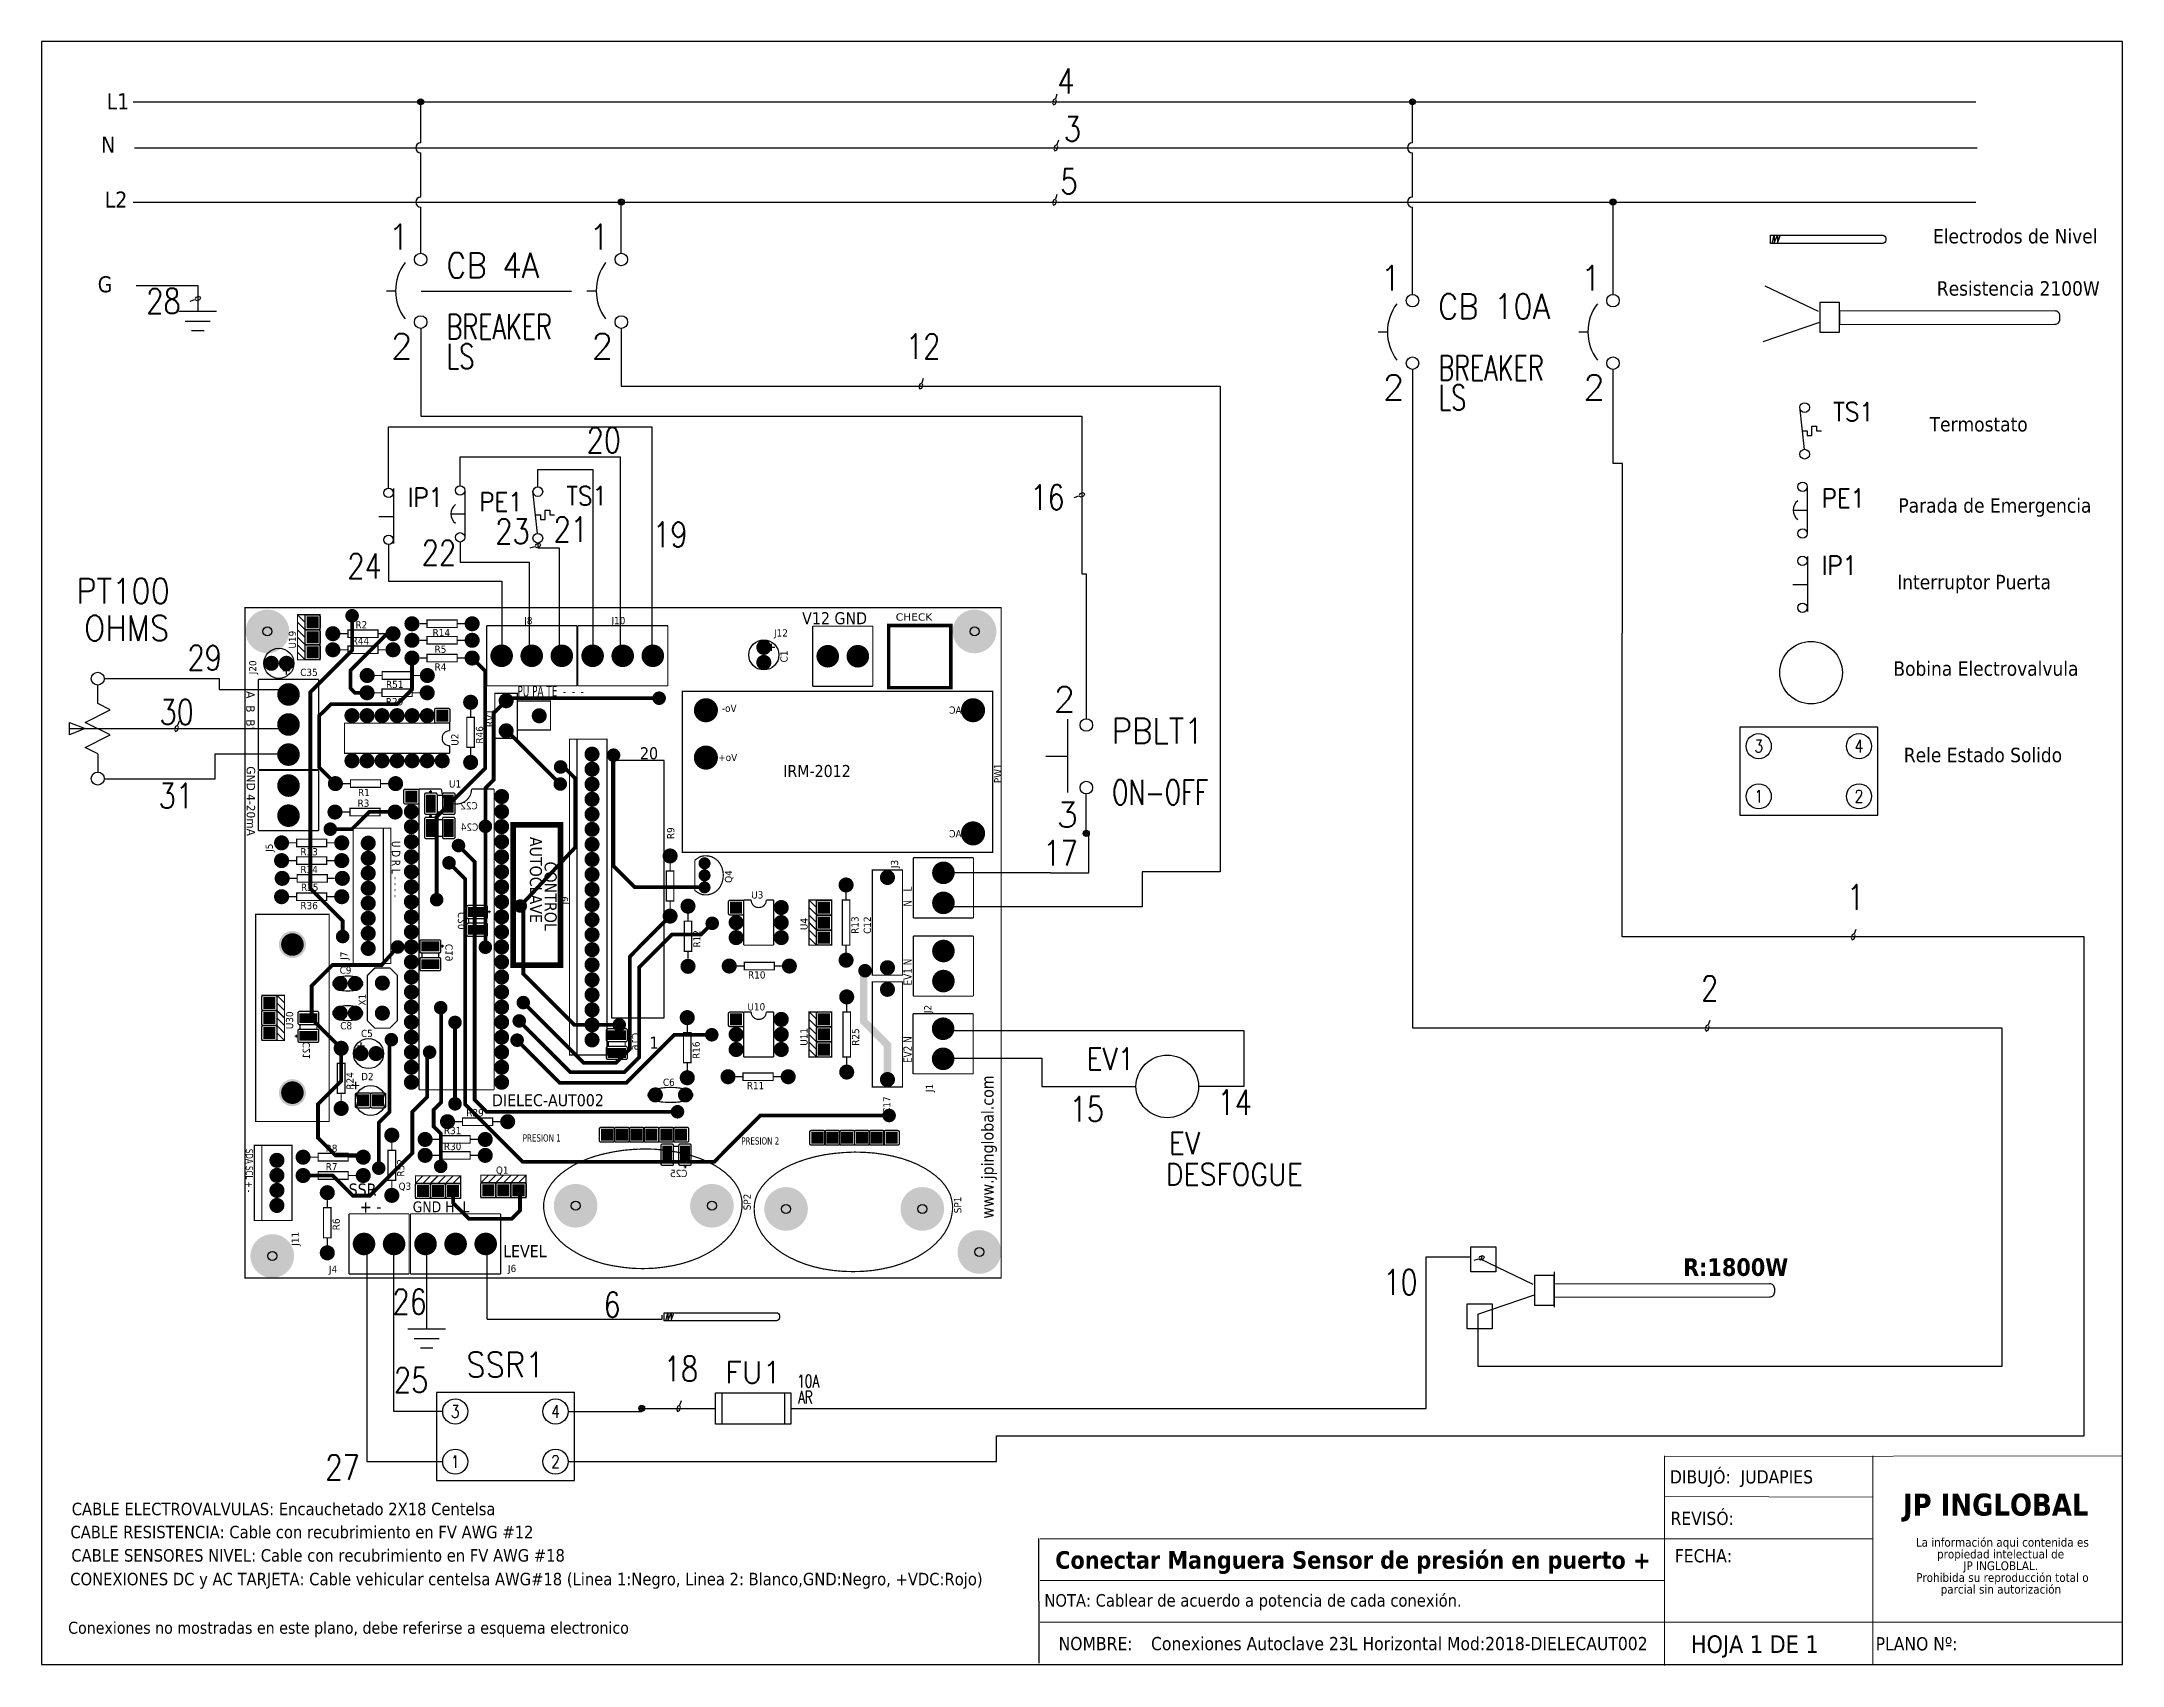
# Model space of a CAD drawing. Header units: millimetres. Extents: x 123.5 to 144.3, y 105.4 to 121.6.
import ezdxf
from ezdxf.enums import TextEntityAlignment as Align

# ---------------------------------------------------------------- set-up
doc = ezdxf.new("R2010")
doc.units = ezdxf.units.MM
doc.linetypes.add('CENTERX2', pattern=[20.32, 12.7, -2.54, 2.54, -2.54])
doc.linetypes.add('HIDDEN2', pattern=[0.1875, 0.125, -0.0625])
for name, color, linetype in [('BLK_12AWG', 7, 'Continuous'), ('CONTORNO', 179, 'Continuous'), ('DESC', 250, 'Continuous'), ('LINK', 9, 'Continuous'), ('MISC', 7, 'Continuous'), ('SYMS', 7, 'Continuous'), ('TAGS', 250, 'Continuous'), ('TERMS', 250, 'Continuous'), ('WIREFIXED', 7, 'Continuous'), ('WIRES', 7, 'Continuous')]:
    doc.layers.add(name, color=color, linetype=linetype)
doc.layers.add('WIRENO', color=7, linetype='Continuous', true_color=0x000000)
doc.styles.add('SLDTEXTSTYLE0', font='tahoma.ttf')
doc.styles.add('SLDTEXTSTYLE1', font='')
doc.styles.get("Standard").update_dxf_attribs({"font": 'tahoma.ttf'})
doc.styles.add('WD', font='romans.shx')
doc.styles.get('SLDTEXTSTYLE1').set_extended_font_data('Tahoma', bold=True)

msp = doc.modelspace()

# ---------------------------------------------------------------- texts
at = {"attachment_point": 1}
for s, width, gutter_width, insert, char_height in [('L1', 0.37194, 0.05, (124.154, 121.075), 0.16), ('N', 0.37194, 0.05, (124.099, 120.643), 0.16), ('L2', 0.37194, 0.05, (124.135, 120.095), 0.16), ('\\A1;Electrodos de Nivel', 44.8708, 1, (142.367, 119.722), 0.144), ('G', 0.37194, 0.05, (124.065, 119.25), 0.16), ('\\A1;Resistencia 2100W', 44.8708, 1, (142.405, 119.201), 0.144), ('\\A1;Termostato', 44.8708, 1, (142.334, 117.846), 0.144), ('\\A1;Parada de Emergencia', 44.8708, 1, (142.022, 117.036), 0.144), ('\\A1;Interruptor Puerta', 44.8708, 1, (142.01, 116.272), 0.144), ('\\A1;Bobina Electrovalvula', 44.8708, 1, (141.972, 115.409), 0.144), ('\\A1;Rele Estado Solido', 44.8708, 1, (142.076, 114.547), 0.144), ('Conexiones no mostradas en este plano, debe referirse a esquema electronico', 9.45621, 0.05, (123.77, 105.83), 0.12)]:
    msp.add_mtext_dynamic_manual_height_columns(s, width=width, gutter_width=gutter_width, heights=[0], dxfattribs=dict(at, insert=insert, char_height=char_height))
at = {"color": 7, "linetype": 'Continuous', "lineweight": 0, "attachment_point": 1, "style": 'SLDTEXTSTYLE0'}
for s, insert, char_height in [('CABLE ELECTROVALVULAS: Encauchetado 2X18 Centelsa', (123.806, 107.017), 0.1245), ('REVISÓ:', (139.749, 106.927), 0.1318), ('CABLE RESISTENCIA: Cable con recubrimiento en FV AWG #12', (123.793, 106.787), 0.1245), ('CABLE SENSORES NIVEL: Cable con recubrimiento en FV AWG #18', (123.802, 106.554), 0.1245), ('FECHA:', (139.792, 106.554), 0.1318), ('CONEXIONES DC y AC TARJETA: Cable vehicular centelsa AWG#18 (Linea 1:Negro, Linea 2: Blanco,GND:Negro, +VDC:Rojo)', (123.791, 106.318), 0.1245), ('NOTA: Cablear de acuerdo a potencia de cada conexión.', (133.505, 106.105), 0.1245), ('\\pi-0.39529,l0.52705,t1.0541;NOMBRE:^IConexiones Autoclave 23L Horizontal Mod:2018-DIELECAUT002', (133.515, 105.678), 0.13176), ('HOJA 1 DE 1', (139.953, 105.694), 0.17568), ('PLANO Nº:', (141.795, 105.676), 0.1318)]:
    msp.add_mtext(s, dxfattribs=dict(at, insert=insert, char_height=char_height))
at = {"layer": 'CONTORNO', "color": 7}
for s, insert, char_height, attachment_point, style in [('R:1800W', (140.399, 109.455), 0.1757, 2, 'SLDTEXTSTYLE1'), ('DIBUJÓ:  JUDAPIES', (139.743, 107.341), 0.13176, 1, 'SLDTEXTSTYLE0'), ('    Conectar Manguera Sensor de presión en puerto +', (136.437, 106.534), 0.17568, 2, 'SLDTEXTSTYLE1')]:
    msp.add_mtext(s, dxfattribs=dict(at, insert=insert, char_height=char_height, attachment_point=attachment_point, style=style))
at = {"layer": 'CONTORNO', "insert": (142.067, 107.108), "char_height": 0.2196, "attachment_point": 1, "style": 'SLDTEXTSTYLE1'}
msp.add_mtext('JP INGLOBAL', dxfattribs=at)

# ---------------------------------------------------------------- blocks, each defined once
blk = doc.blocks.new('SW_NOTE_2')
at = {"layer": 'CONTORNO', "color": 0, "char_height": 1.0583, "attachment_point": 2, "style": 'SLDTEXTSTYLE0'}
for s, insert in [('La información aqui contenida es ', (10.29, 1.34)), ('propiedad intelectual de', (10.08, -0.07)), ('JP INGLOBLAL.', (10.1, -1.48)), ('Prohibida su reproducción total o ', (10.3, -2.89)), ('parcial sin autorización', (10.12, -4.3))]:
    blk.add_mtext(s, dxfattribs=dict(at, insert=insert))
blk = doc.blocks.new('VGND2')
for p, q in [((0.09375, 0), (-0.09375, 0)), ((-0.0625, -0.046875), (0.0625, -0.046875)), ((-0.03125, -0.09375), (0.03125, -0.09375))]:
    blk.add_line(p, q)
at = {"style": 'WD', "flags": 1}
blk.add_attdef('X2TERM01', (0, 0), '', height=0.01, dxfattribs=at)
blk = doc.blocks.new('Resistencia')
at = {"layer": 'WIRENO'}
for p, q in [((112.31, 58.18), (107.01, 60.71)), ((112.43, 57.1), (106.77, 55.17))]:
    blk.add_line(p, q, dxfattribs=at)
blk.add_lwpolyline([(114.4, 59.08), (112.46, 59.08), (112.46, 56.11), (114.4, 56.11)], close=True, dxfattribs=at)
blk.add_lwpolyline([(135.9, 58.24), (114.42, 58.21), (114.42, 56.89), (135.9, 56.92, 0.414214), (136.4, 57.42), (136.4, 57.74, 0.414214)], format="xyb", close=True, dxfattribs=at)
blk = doc.blocks.new('RPAD')
blk.add_trace([(-0.5, -0.5), (-0.5, 0.5), (0.5, -0.5), (0.5, 0.5)])
blk = doc.blocks.new('EPAD')
at = {"const_width": 0.5}
blk.add_lwpolyline([(-0.25, 0, 1), (0.25, 0, 1)], format="xyb", close=True, dxfattribs=at)
blk = doc.blocks.new('tarjetaa')
for points, const_width in [([(127.556, 109.888), (132.583, 109.888), (132.583, 114.345), (127.556, 114.345), (127.556, 109.888)], 0.008), ([(127.556, 109.888), (132.583, 109.888), (132.583, 114.345), (127.556, 114.345), (127.556, 109.888)], 0.008), ([(127.556, 109.888), (132.583, 109.888), (132.583, 114.345), (127.556, 114.345), (127.556, 109.888)], 0.008), ([(127.955, 113.998), (128.055, 113.998), (128.055, 114.298), (127.955, 114.298), (127.955, 113.998), (127.905, 113.998), (127.905, 114.298), (127.955, 114.298)], 0.008), ([(127.955, 114.248), (127.905, 114.298)], 0.008), ([(127.955, 113.998), (128.055, 113.998), (128.055, 114.298), (127.955, 114.298), (127.955, 113.998), (127.905, 113.998), (127.905, 114.298), (127.955, 114.298)], 0.008), ([(127.955, 114.248), (127.905, 114.298)], 0.008), ([(127.955, 113.998), (128.055, 113.998), (128.055, 114.298), (127.955, 114.298), (127.955, 113.998), (127.905, 113.998), (127.905, 114.298), (127.955, 114.298)], 0.008), ([(127.955, 114.248), (127.905, 114.298)], 0.008), ([(128.268, 114.291), (128.268, 114.061), (127.99, 113.783), (127.99, 112.477), (128.205, 112.262), (128.205, 112.158)], 0.025), ([(128.766, 114.213), (128.966, 114.213), (128.966, 114.263), (128.766, 114.263), (128.766, 114.213)], 0.008), ([(128.766, 114.213), (128.966, 114.213), (128.966, 114.263), (128.766, 114.263), (128.766, 114.213)], 0.008), ([(128.766, 114.213), (128.966, 114.213), (128.966, 114.263), (128.766, 114.263), (128.766, 114.213)], 0.008), ([(127.955, 114.198), (127.905, 114.248)], 0.008), ([(127.955, 114.198), (127.905, 114.248)], 0.008), ([(127.955, 114.198), (127.905, 114.248)], 0.008), ([(127.955, 114.148), (127.905, 114.198)], 0.008), ([(127.955, 114.148), (127.905, 114.198)], 0.008), ([(127.955, 114.148), (127.905, 114.198)], 0.008), ([(127.955, 114.098), (127.905, 114.148)], 0.008), ([(127.955, 114.098), (127.905, 114.148)], 0.008), ([(127.955, 114.098), (127.905, 114.148)], 0.008), ([(128.19, 114.172), (128.24, 114.172)], 0.008), ([(128.19, 114.172), (128.24, 114.172)], 0.008), ([(128.19, 114.172), (128.24, 114.172)], 0.008), ([(128.24, 114.147), (128.44, 114.147), (128.44, 114.197), (128.24, 114.197), (128.24, 114.147)], 0.008), ([(128.24, 114.147), (128.44, 114.147), (128.44, 114.197), (128.24, 114.197), (128.24, 114.147)], 0.008), ([(128.24, 114.147), (128.44, 114.147), (128.44, 114.197), (128.24, 114.197), (128.24, 114.147)], 0.008), ([(128.367, 113.779), (128.287, 113.779), (128.257, 113.81), (128.257, 113.929), (128.5, 114.172), (128.538, 114.172), (128.54, 114.172)], 0.025), ([(128.44, 114.172), (128.49, 114.172)], 0.008), ([(128.44, 114.172), (128.49, 114.172)], 0.008), ([(128.44, 114.172), (128.49, 114.172)], 0.008), ([(128.766, 114.238), (128.716, 114.238)], 0.008), ([(128.766, 114.238), (128.716, 114.238)], 0.008), ([(128.766, 114.238), (128.716, 114.238)], 0.008), ([(128.766, 114.128), (128.716, 114.128)], 0.008), ([(128.766, 114.128), (128.716, 114.128)], 0.008), ([(128.766, 114.128), (128.716, 114.128)], 0.008), ([(128.766, 114.103), (128.966, 114.103), (128.966, 114.153), (128.766, 114.153), (128.766, 114.103)], 0.008), ([(128.766, 114.103), (128.966, 114.103), (128.966, 114.153), (128.766, 114.153), (128.766, 114.103)], 0.008), ([(128.766, 114.103), (128.966, 114.103), (128.966, 114.153), (128.766, 114.153), (128.766, 114.103)], 0.008), ([(129.016, 114.238), (128.966, 114.238)], 0.008), ([(129.016, 114.238), (128.966, 114.238)], 0.008), ([(129.016, 114.238), (128.966, 114.238)], 0.008), ([(129.016, 114.128), (128.966, 114.128)], 0.008), ([(129.016, 114.128), (128.966, 114.128)], 0.008), ([(129.016, 114.128), (128.966, 114.128)], 0.008), ([(129.162, 114.225), (129.162, 113.825)], 0.008), ([(129.762, 114.225), (129.162, 114.225)], 0.008), ([(129.162, 114.225), (129.162, 113.825)], 0.008), ([(129.762, 114.225), (129.162, 114.225)], 0.008), ([(129.162, 114.225), (129.162, 113.825)], 0.008), ([(129.762, 114.225), (129.162, 114.225)], 0.008), ([(129.762, 114.225), (129.762, 113.825)], 0.008), ([(129.762, 114.225), (129.762, 113.825)], 0.008), ([(129.762, 114.225), (129.762, 113.825)], 0.008), ([(129.767, 114.225), (129.767, 113.825)], 0.008), ([(130.367, 114.225), (129.767, 114.225)], 0.008), ([(129.767, 114.225), (129.767, 113.825)], 0.008), ([(130.367, 114.225), (129.767, 114.225)], 0.008), ([(129.767, 114.225), (129.767, 113.825)], 0.008), ([(130.367, 114.225), (129.767, 114.225)], 0.008), ([(130.367, 114.225), (130.367, 113.825)], 0.008), ([(130.367, 114.225), (130.367, 113.825)], 0.008), ([(130.367, 114.225), (130.367, 113.825)], 0.008), ([(131.33, 114.222), (131.33, 113.822)], 0.008), ([(131.33, 114.222), (131.73, 114.222)], 0.008), ([(131.33, 114.222), (131.33, 113.822)], 0.008), ([(131.33, 114.222), (131.73, 114.222)], 0.008), ([(131.33, 114.222), (131.33, 113.822)], 0.008), ([(131.33, 114.222), (131.73, 114.222)], 0.008), ([(131.73, 114.222), (131.73, 113.822)], 0.008), ([(131.73, 114.222), (131.73, 113.822)], 0.008), ([(131.73, 114.222), (131.73, 113.822)], 0.008), ([(131.835, 113.813), (132.249, 113.813), (132.249, 114.227), (131.835, 114.227), (131.835, 113.813)], 0.024), ([(131.835, 113.813), (132.249, 113.813), (132.249, 114.227), (131.835, 114.227), (131.835, 113.813)], 0.024), ([(131.835, 113.813), (132.249, 113.813), (132.249, 114.227), (131.835, 114.227), (131.835, 113.813)], 0.024), ([(127.955, 114.048), (127.905, 114.098)], 0.008), ([(127.955, 114.048), (127.905, 114.098)], 0.008), ([(127.955, 114.048), (127.905, 114.098)], 0.008), ([(127.955, 113.998), (127.905, 114.048)], 0.008), ([(127.955, 113.998), (127.905, 114.048)], 0.008), ([(127.955, 113.998), (127.905, 114.048)], 0.008), ([(128.157, 113.175), (128.049, 113.283), (128.049, 113.626), (128.127, 113.703), (128.567, 113.703), (128.666, 113.801), (128.666, 114.01)], 0.025), ([(128.19, 114.065), (128.24, 114.065)], 0.008), ([(128.19, 114.065), (128.24, 114.065)], 0.008), ([(128.19, 114.065), (128.24, 114.065)], 0.008), ([(128.24, 114.04), (128.44, 114.04), (128.44, 114.09), (128.24, 114.09), (128.24, 114.04)], 0.008), ([(128.24, 114.04), (128.44, 114.04), (128.44, 114.09), (128.24, 114.09), (128.24, 114.04)], 0.008), ([(128.24, 114.04), (128.44, 114.04), (128.44, 114.09), (128.24, 114.09), (128.24, 114.04)], 0.008), ([(128.44, 114.065), (128.49, 114.065)], 0.008), ([(128.44, 114.065), (128.49, 114.065)], 0.008), ([(128.44, 114.065), (128.49, 114.065)], 0.008), ([(128.766, 114.01), (128.716, 114.01)], 0.008), ([(128.766, 114.01), (128.716, 114.01)], 0.008), ([(128.766, 114.01), (128.716, 114.01)], 0.008), ([(128.766, 113.985), (128.966, 113.985), (128.966, 114.035), (128.766, 114.035), (128.766, 113.985)], 0.008), ([(128.766, 113.985), (128.966, 113.985), (128.966, 114.035), (128.766, 114.035), (128.766, 113.985)], 0.008), ([(128.766, 113.985), (128.966, 113.985), (128.966, 114.035), (128.766, 114.035), (128.766, 113.985)], 0.008), ([(128.83, 112.403), (128.83, 112.954), (129.153, 113.277), (129.153, 113.923), (129.066, 114.01)], 0.025), ([(129.016, 114.01), (128.966, 114.01)], 0.008), ([(129.016, 114.01), (128.966, 114.01)], 0.008), ([(129.016, 114.01), (128.966, 114.01)], 0.008), ([(131.08, 114.081), (131.03, 114.081)], 0.008), ([(131.08, 114.081), (131.03, 114.081)], 0.008), ([(131.08, 114.081), (131.03, 114.081)], 0.008), ([(131.055, 114.106), (131.055, 114.056)], 0.008), ([(131.055, 114.106), (131.055, 114.056)], 0.008), ([(131.055, 114.106), (131.055, 114.056)], 0.008), ([(127.645, 113.868), (128.045, 113.868)], 0.008), ([(127.645, 113.868), (127.645, 113.268)], 0.008), ([(127.645, 113.868), (128.045, 113.868)], 0.008), ([(127.645, 113.868), (127.645, 113.268)], 0.008), ([(127.645, 113.868), (128.045, 113.868)], 0.008), ([(127.645, 113.868), (127.645, 113.268)], 0.008), ([(127.856, 113.925), (127.806, 113.925)], 0.008), ([(127.856, 113.925), (127.806, 113.925)], 0.008), ([(127.856, 113.925), (127.806, 113.925)], 0.008), ([(127.831, 113.9), (127.831, 113.95)], 0.008), ([(127.831, 113.9), (127.831, 113.95)], 0.008), ([(127.831, 113.9), (127.831, 113.95)], 0.008), ([(128.045, 113.268), (128.045, 113.868)], 0.008), ([(128.045, 113.268), (128.045, 113.868)], 0.008), ([(128.045, 113.268), (128.045, 113.868)], 0.008), ([(128.468, 113.894), (128.418, 113.894)], 0.008), ([(128.468, 113.894), (128.418, 113.894)], 0.008), ([(128.468, 113.894), (128.418, 113.894)], 0.008), ([(128.468, 113.869), (128.668, 113.869), (128.668, 113.919), (128.468, 113.919), (128.468, 113.869)], 0.008), ([(128.468, 113.869), (128.668, 113.869), (128.668, 113.919), (128.468, 113.919), (128.468, 113.869)], 0.008), ([(128.468, 113.869), (128.668, 113.869), (128.668, 113.919), (128.468, 113.919), (128.468, 113.869)], 0.008), ([(128.718, 113.894), (128.668, 113.894)], 0.008), ([(128.718, 113.894), (128.668, 113.894)], 0.008), ([(128.718, 113.894), (128.668, 113.894)], 0.008), ([(128.467, 113.779), (128.417, 113.779)], 0.008), ([(128.467, 113.779), (128.417, 113.779)], 0.008), ([(128.467, 113.779), (128.417, 113.779)], 0.008), ([(128.467, 113.754), (128.667, 113.754), (128.667, 113.804), (128.467, 113.804), (128.467, 113.754)], 0.008), ([(128.467, 113.754), (128.667, 113.754), (128.667, 113.804), (128.467, 113.804), (128.467, 113.754)], 0.008), ([(128.467, 113.754), (128.667, 113.754), (128.667, 113.804), (128.467, 113.804), (128.467, 113.754)], 0.008), ([(128.717, 113.779), (128.667, 113.779)], 0.008), ([(128.717, 113.779), (128.667, 113.779)], 0.008), ([(128.717, 113.779), (128.667, 113.779)], 0.008), ([(129.154, 112.087), (129.154, 112.799), (129.154, 113.145), (129.209, 113.2), (129.209, 113.643), (129.292, 113.726)], 0.025), ([(129.162, 113.825), (129.762, 113.825)], 0.008), ([(129.162, 113.825), (129.762, 113.825)], 0.008), ([(129.162, 113.825), (129.762, 113.825)], 0.008), ([(129.217, 113.476), (129.367, 113.476), (129.367, 113.776), (129.217, 113.776), (129.217, 113.476)], 0.008), ([(129.217, 113.476), (129.367, 113.476), (129.367, 113.776), (129.217, 113.776), (129.217, 113.476)], 0.008), ([(129.217, 113.476), (129.367, 113.476), (129.367, 113.776), (129.217, 113.776), (129.217, 113.476)], 0.008), ([(129.292, 113.726), (129.309, 113.743), (130.309, 113.743)], 0.025), ([(129.367, 113.531), (129.587, 113.531), (129.587, 113.724), (129.367, 113.724), (129.367, 113.531)], 0.008), ([(129.367, 113.531), (129.587, 113.531), (129.587, 113.724), (129.367, 113.724), (129.367, 113.531)], 0.008), ([(129.367, 113.531), (129.587, 113.531), (129.587, 113.724), (129.367, 113.724), (129.367, 113.531)], 0.008), ([(129.767, 113.825), (130.367, 113.825)], 0.008), ([(129.767, 113.825), (130.367, 113.825)], 0.008), ([(129.767, 113.825), (130.367, 113.825)], 0.008), ([(130.463, 112.718), (132.526, 112.718), (132.526, 113.789), (130.463, 113.789), (130.463, 112.718)], 0.008), ([(130.463, 112.718), (132.526, 112.718), (132.526, 113.789), (130.463, 113.789), (130.463, 112.718)], 0.008), ([(130.463, 112.718), (132.526, 112.718), (132.526, 113.789), (130.463, 113.789), (130.463, 112.718)], 0.008), ([(131.33, 113.822), (131.73, 113.822)], 0.008), ([(131.33, 113.822), (131.73, 113.822)], 0.008), ([(131.33, 113.822), (131.73, 113.822)], 0.008), ([(128.917, 113.577), (128.217, 113.577), (128.217, 113.377), (128.917, 113.377)], 0.008), ([(128.917, 113.577), (128.217, 113.577), (128.217, 113.377), (128.917, 113.377)], 0.008), ([(128.917, 113.577), (128.217, 113.577), (128.217, 113.377), (128.917, 113.377)], 0.008), ([(128.917, 113.577), (128.917, 113.527)], 0.008), ([(128.917, 113.577), (128.917, 113.527)], 0.008), ([(128.917, 113.577), (128.917, 113.527)], 0.008), ([(129.031, 113.416), (129.081, 113.416), (129.081, 113.616), (129.031, 113.616), (129.031, 113.416)], 0.008), ([(129.031, 113.416), (129.081, 113.416), (129.081, 113.616), (129.031, 113.616), (129.031, 113.416)], 0.008), ([(129.031, 113.416), (129.081, 113.416), (129.081, 113.616), (129.031, 113.616), (129.031, 113.416)], 0.008), ([(129.056, 113.666), (129.056, 113.616)], 0.008), ([(129.056, 113.666), (129.056, 113.616)], 0.008), ([(129.056, 113.666), (129.056, 113.616)], 0.008), ([(129.517, 113.676), (129.517, 113.576)], 0.008), ([(129.517, 113.676), (129.517, 113.576)], 0.008), ([(129.517, 113.676), (129.517, 113.576)], 0.008), ([(128.867, 113.477), (128.868, 113.487), (128.87, 113.497), (128.875, 113.505), (128.881, 113.513), (128.888, 113.518), (128.897, 113.523), (128.906, 113.526), (128.917, 113.527)], 0.008), ([(128.867, 113.477), (128.868, 113.487), (128.87, 113.497), (128.875, 113.505), (128.881, 113.513), (128.888, 113.518), (128.897, 113.523), (128.906, 113.526), (128.917, 113.527)], 0.008), ([(128.867, 113.477), (128.868, 113.487), (128.87, 113.497), (128.875, 113.505), (128.881, 113.513), (128.888, 113.518), (128.897, 113.523), (128.906, 113.526), (128.917, 113.527)], 0.008), ([(128.867, 113.477), (128.868, 113.466), (128.87, 113.457), (128.875, 113.449), (128.881, 113.441), (128.888, 113.435), (128.897, 113.431), (128.906, 113.428), (128.917, 113.427)], 0.008), ([(128.867, 113.477), (128.868, 113.466), (128.87, 113.457), (128.875, 113.449), (128.881, 113.441), (128.888, 113.435), (128.897, 113.431), (128.906, 113.428), (128.917, 113.427)], 0.008), ([(128.867, 113.477), (128.868, 113.466), (128.87, 113.457), (128.875, 113.449), (128.881, 113.441), (128.888, 113.435), (128.897, 113.431), (128.906, 113.428), (128.917, 113.427)], 0.008), ([(129.652, 113.172), (129.297, 113.526), (129.292, 113.526)], 0.025), ([(129.713, 111.371), (129.963, 111.371), (129.963, 113.471), (129.713, 113.471), (129.713, 111.371)], 0.008), ([(129.713, 111.371), (129.963, 111.371), (129.963, 113.471), (129.713, 113.471), (129.713, 111.371)], 0.008), ([(129.713, 111.371), (129.963, 111.371), (129.963, 113.471), (129.713, 113.471), (129.713, 111.371)], 0.008), ([(129.763, 111.371), (129.763, 113.471)], 0.008), ([(129.763, 111.371), (129.763, 113.471)], 0.008), ([(129.763, 111.371), (129.763, 113.471)], 0.008), ([(128.917, 113.427), (128.917, 113.377)], 0.008), ([(128.917, 113.427), (128.917, 113.377)], 0.008), ([(128.917, 113.427), (128.917, 113.377)], 0.008), ([(129.056, 113.416), (129.056, 113.366)], 0.008), ([(129.056, 113.416), (129.056, 113.366)], 0.008), ([(129.056, 113.416), (129.056, 113.366)], 0.008), ([(129.386, 112.361), (129.751, 112.751), (129.751, 113.209), (129.674, 113.286), (129.654, 113.286)], 0.025), ([(130.006, 113.364), (130.006, 112.627), (130.146, 112.486), (130.61, 112.486), (130.611, 112.485)], 0.025), ([(127.645, 113.268), (128.045, 113.268)], 0.008), ([(127.645, 113.268), (128.045, 113.268)], 0.008), ([(127.645, 113.268), (128.045, 113.268)], 0.008), ([(127.645, 113.262), (128.045, 113.262)], 0.008), ([(127.645, 112.862), (127.645, 113.262)], 0.008), ([(127.645, 113.262), (128.045, 113.262)], 0.008), ([(127.645, 112.862), (127.645, 113.262)], 0.008), ([(127.645, 113.262), (128.045, 113.262)], 0.008), ([(127.645, 112.862), (127.645, 113.262)], 0.008), ([(128.045, 112.862), (128.045, 113.262)], 0.008), ([(128.045, 112.862), (128.045, 113.262)], 0.008), ([(128.045, 112.862), (128.045, 113.262)], 0.008), ([(128.257, 113.175), (128.207, 113.175)], 0.008), ([(128.257, 113.175), (128.207, 113.175)], 0.008), ([(128.257, 113.175), (128.207, 113.175)], 0.008), ([(128.257, 113.15), (128.457, 113.15), (128.457, 113.2), (128.257, 113.2), (128.257, 113.15)], 0.008), ([(128.257, 113.15), (128.457, 113.15), (128.457, 113.2), (128.257, 113.2), (128.257, 113.15)], 0.008), ([(128.257, 113.15), (128.457, 113.15), (128.457, 113.2), (128.257, 113.2), (128.257, 113.15)], 0.008), ([(128.507, 113.175), (128.457, 113.175)], 0.008), ([(128.507, 113.175), (128.457, 113.175)], 0.008), ([(128.507, 113.175), (128.457, 113.175)], 0.008), ([(128.712, 113.139), (128.862, 113.139)], 0.008), ([(128.712, 113.139), (128.712, 111.139)], 0.008), ([(128.712, 113.139), (128.862, 113.139)], 0.008), ([(128.712, 113.139), (128.712, 111.139)], 0.008), ([(128.712, 113.139), (128.862, 113.139)], 0.008), ([(128.712, 113.139), (128.712, 111.139)], 0.008), ([(128.8, 113.122), (128.78, 113.122)], 0.008), ([(128.8, 113.122), (128.78, 113.122)], 0.008), ([(128.8, 113.122), (128.78, 113.122)], 0.008), ([(128.79, 113.112), (128.79, 113.132)], 0.008), ([(128.79, 113.112), (128.79, 113.132)], 0.008), ([(128.79, 113.112), (128.79, 113.132)], 0.008), ([(128.87, 113.097), (128.832, 113.097)], 0.008), ([(128.87, 113.097), (128.832, 113.097)], 0.008), ([(128.87, 113.097), (128.832, 113.097)], 0.008), ([(128.962, 113.039), (128.941, 113.041), (128.922, 113.047), (128.905, 113.056), (128.891, 113.068), (128.879, 113.083), (128.87, 113.1), (128.864, 113.118), (128.862, 113.139)], 0.008), ([(128.962, 113.039), (128.941, 113.041), (128.922, 113.047), (128.905, 113.056), (128.891, 113.068), (128.879, 113.083), (128.87, 113.1), (128.864, 113.118), (128.862, 113.139)], 0.008), ([(128.962, 113.039), (128.941, 113.041), (128.922, 113.047), (128.905, 113.056), (128.891, 113.068), (128.879, 113.083), (128.87, 113.1), (128.864, 113.118), (128.862, 113.139)], 0.008), ([(128.962, 113.039), (128.982, 113.041), (129.001, 113.047), (129.018, 113.056), (129.033, 113.068), (129.045, 113.083), (129.054, 113.1), (129.06, 113.118), (129.062, 113.139)], 0.008), ([(128.962, 113.039), (128.982, 113.041), (129.001, 113.047), (129.018, 113.056), (129.033, 113.068), (129.045, 113.083), (129.054, 113.1), (129.06, 113.118), (129.062, 113.139)], 0.008), ([(128.962, 113.039), (128.982, 113.041), (129.001, 113.047), (129.018, 113.056), (129.033, 113.068), (129.045, 113.083), (129.054, 113.1), (129.06, 113.118), (129.062, 113.139)], 0.008), ([(129.062, 113.139), (129.212, 113.139)], 0.008), ([(129.062, 113.139), (129.212, 113.139)], 0.008), ([(129.062, 113.139), (129.212, 113.139)], 0.008), ([(129.212, 113.139), (129.212, 111.139)], 0.008), ([(129.212, 113.139), (129.212, 111.139)], 0.008), ([(129.212, 113.139), (129.212, 111.139)], 0.008), ([(128.123, 112.872), (128.266, 112.872), (128.381, 112.987), (128.553, 112.987), (128.554, 112.986)], 0.025), ([(128.204, 112.986), (128.254, 112.986)], 0.008), ([(128.204, 112.986), (128.254, 112.986)], 0.008), ([(128.204, 112.986), (128.254, 112.986)], 0.008), ([(128.254, 112.961), (128.454, 112.961), (128.454, 113.011), (128.254, 113.011), (128.254, 112.961)], 0.008), ([(128.254, 112.961), (128.454, 112.961), (128.454, 113.011), (128.254, 113.011), (128.254, 112.961)], 0.008), ([(128.254, 112.961), (128.454, 112.961), (128.454, 113.011), (128.254, 113.011), (128.254, 112.961)], 0.008), ([(128.275, 111.979), (128.525, 111.979), (128.525, 112.879), (128.275, 112.879), (128.275, 111.979)], 0.008), ([(128.275, 111.979), (128.525, 111.979), (128.525, 112.879), (128.275, 112.879), (128.275, 111.979)], 0.008), ([(128.275, 111.979), (128.525, 111.979), (128.525, 112.879), (128.275, 112.879), (128.275, 111.979)], 0.008), ([(128.454, 112.986), (128.504, 112.986)], 0.008), ([(128.454, 112.986), (128.504, 112.986)], 0.008), ([(128.454, 112.986), (128.504, 112.986)], 0.008), ([(128.475, 112.879), (128.475, 111.979)], 0.008), ([(128.475, 112.879), (128.475, 111.979)], 0.008), ([(128.475, 112.879), (128.475, 111.979)], 0.008), ([(128.8, 112.96), (128.78, 112.96)], 0.008), ([(128.8, 112.96), (128.78, 112.96)], 0.008), ([(128.8, 112.96), (128.78, 112.96)], 0.008), ([(128.79, 112.95), (128.79, 112.97)], 0.008), ([(128.79, 112.95), (128.79, 112.97)], 0.008), ([(128.79, 112.95), (128.79, 112.97)], 0.008), ([(128.87, 112.986), (128.831, 112.986)], 0.008), ([(128.87, 112.986), (128.831, 112.986)], 0.008), ([(128.87, 112.986), (128.831, 112.986)], 0.008), ([(128.87, 112.935), (128.832, 112.935)], 0.008), ([(128.87, 112.935), (128.832, 112.935)], 0.008), ([(128.87, 112.935), (128.832, 112.935)], 0.008), ([(129.154, 112.891), (129.154, 112.799), (129.154, 112.799)], 0.025), ([(129.339, 111.967), (129.654, 111.967), (129.654, 112.9), (129.339, 112.9), (129.339, 111.967)], 0.038), ([(129.339, 111.967), (129.654, 111.967), (129.654, 112.9), (129.339, 112.9), (129.339, 111.967)], 0.038), ([(129.339, 111.967), (129.654, 111.967), (129.654, 112.9), (129.339, 112.9), (129.339, 111.967)], 0.038), ([(127.645, 112.862), (128.045, 112.862)], 0.008), ([(127.645, 112.862), (128.045, 112.862)], 0.008), ([(127.645, 112.862), (128.045, 112.862)], 0.008), ([(127.899, 112.781), (127.849, 112.781)], 0.008), ([(127.899, 112.781), (127.849, 112.781)], 0.008), ([(127.899, 112.781), (127.849, 112.781)], 0.008), ([(127.899, 112.756), (128.099, 112.756), (128.099, 112.806), (127.899, 112.806), (127.899, 112.756)], 0.008), ([(127.899, 112.756), (128.099, 112.756), (128.099, 112.806), (127.899, 112.806), (127.899, 112.756)], 0.008), ([(127.899, 112.756), (128.099, 112.756), (128.099, 112.806), (127.899, 112.806), (127.899, 112.756)], 0.008), ([(128.149, 112.781), (128.099, 112.781)], 0.008), ([(128.149, 112.781), (128.099, 112.781)], 0.008), ([(128.149, 112.781), (128.099, 112.781)], 0.008), ([(128.87, 112.824), (128.831, 112.824)], 0.008), ([(128.87, 112.824), (128.831, 112.824)], 0.008), ([(128.87, 112.824), (128.831, 112.824)], 0.008), ([(130.431, 110.993), (129.163, 110.993), (129.083, 111.073), (129.083, 112.655), (128.975, 112.763)], 0.025), ([(127.899, 112.663), (127.849, 112.663)], 0.008), ([(127.899, 112.663), (127.849, 112.663)], 0.008), ([(127.899, 112.663), (127.849, 112.663)], 0.008), ([(127.899, 112.638), (128.099, 112.638), (128.099, 112.688), (127.899, 112.688), (127.899, 112.638)], 0.008), ([(127.899, 112.638), (128.099, 112.638), (128.099, 112.688), (127.899, 112.688), (127.899, 112.638)], 0.008), ([(127.899, 112.638), (128.099, 112.638), (128.099, 112.688), (127.899, 112.688), (127.899, 112.638)], 0.008), ([(128.149, 112.663), (128.099, 112.663)], 0.008), ([(128.149, 112.663), (128.099, 112.663)], 0.008), ([(128.149, 112.663), (128.099, 112.663)], 0.008), ([(131.838, 110.968), (130.982, 110.968), (130.675, 110.66), (129.402, 110.66), (129.02, 111.042), (129.02, 112.54), (128.912, 112.648)], 0.025), ([(130.382, 112.594), (130.382, 112.644)], 0.008), ([(130.382, 112.594), (130.382, 112.644)], 0.008), ([(130.382, 112.594), (130.382, 112.644)], 0.008), ([(130.611, 112.695), (130.596, 112.693), (130.58, 112.688), (130.564, 112.678), (130.546, 112.665)], 0.008), ([(130.611, 112.695), (130.596, 112.693), (130.58, 112.688), (130.564, 112.678), (130.546, 112.665)], 0.008), ([(130.611, 112.695), (130.596, 112.693), (130.58, 112.688), (130.564, 112.678), (130.546, 112.665)], 0.008), ([(130.546, 112.665), (130.546, 112.465)], 0.008), ([(130.546, 112.665), (130.546, 112.465)], 0.008), ([(130.546, 112.665), (130.546, 112.465)], 0.008), ([(130.611, 112.695), (130.636, 112.694), (130.66, 112.688), (130.681, 112.676), (130.7, 112.661), (130.715, 112.641), (130.726, 112.618), (130.733, 112.593), (130.736, 112.565)], 0.008), ([(130.611, 112.695), (130.636, 112.694), (130.66, 112.688), (130.681, 112.676), (130.7, 112.661), (130.715, 112.641), (130.726, 112.618), (130.733, 112.593), (130.736, 112.565)], 0.008), ([(130.611, 112.695), (130.636, 112.694), (130.66, 112.688), (130.681, 112.676), (130.7, 112.661), (130.715, 112.641), (130.726, 112.618), (130.733, 112.593), (130.736, 112.565)], 0.008), ([(131.727, 111.901), (131.927, 111.901), (131.927, 112.601), (131.727, 112.601), (131.727, 111.901)], 0.008), ([(131.727, 111.901), (131.927, 111.901), (131.927, 112.601), (131.727, 112.601), (131.727, 111.901)], 0.008), ([(131.727, 111.901), (131.927, 111.901), (131.927, 112.601), (131.727, 112.601), (131.727, 111.901)], 0.008), ([(132.399, 112.682), (131.999, 112.682)], 0.008), ([(131.999, 112.682), (131.999, 112.282)], 0.008), ([(132.399, 112.682), (131.999, 112.682)], 0.008), ([(131.999, 112.682), (131.999, 112.282)], 0.008), ([(132.399, 112.682), (131.999, 112.682)], 0.008), ([(131.999, 112.682), (131.999, 112.282)], 0.008), ([(132.399, 112.682), (132.399, 112.282)], 0.008), ([(132.399, 112.682), (132.399, 112.282)], 0.008), ([(132.399, 112.682), (132.399, 112.282)], 0.008), ([(127.903, 112.545), (127.853, 112.545)], 0.008), ([(127.903, 112.545), (127.853, 112.545)], 0.008), ([(127.903, 112.545), (127.853, 112.545)], 0.008), ([(127.903, 112.52), (128.103, 112.52), (128.103, 112.57), (127.903, 112.57), (127.903, 112.52)], 0.008), ([(127.903, 112.52), (128.103, 112.52), (128.103, 112.57), (127.903, 112.57), (127.903, 112.52)], 0.008), ([(127.903, 112.52), (128.103, 112.52), (128.103, 112.57), (127.903, 112.57), (127.903, 112.52)], 0.008), ([(128.153, 112.545), (128.103, 112.545)], 0.008), ([(128.153, 112.545), (128.103, 112.545)], 0.008), ([(128.153, 112.545), (128.103, 112.545)], 0.008), ([(130.357, 112.394), (130.407, 112.394), (130.407, 112.594), (130.357, 112.594), (130.357, 112.394)], 0.008), ([(130.357, 112.394), (130.407, 112.394), (130.407, 112.594), (130.357, 112.594), (130.357, 112.394)], 0.008), ([(130.357, 112.394), (130.407, 112.394), (130.407, 112.594), (130.357, 112.594), (130.357, 112.394)], 0.008), ([(130.611, 112.435), (130.596, 112.437), (130.58, 112.443), (130.564, 112.452), (130.546, 112.465)], 0.008), ([(130.611, 112.435), (130.596, 112.437), (130.58, 112.443), (130.564, 112.452), (130.546, 112.465)], 0.008), ([(130.611, 112.435), (130.596, 112.437), (130.58, 112.443), (130.564, 112.452), (130.546, 112.465)], 0.008), ([(130.611, 112.435), (130.636, 112.436), (130.66, 112.443), (130.681, 112.454), (130.7, 112.47), (130.715, 112.489), (130.726, 112.512), (130.733, 112.538), (130.736, 112.565)], 0.008), ([(130.611, 112.435), (130.636, 112.436), (130.66, 112.443), (130.681, 112.454), (130.7, 112.47), (130.715, 112.489), (130.726, 112.512), (130.733, 112.538), (130.736, 112.565)], 0.008), ([(130.611, 112.435), (130.636, 112.436), (130.66, 112.443), (130.681, 112.454), (130.7, 112.47), (130.715, 112.489), (130.726, 112.512), (130.733, 112.538), (130.736, 112.565)], 0.008), ([(127.899, 112.423), (127.849, 112.423)], 0.008), ([(127.899, 112.423), (127.849, 112.423)], 0.008), ([(127.899, 112.423), (127.849, 112.423)], 0.008), ([(127.899, 112.398), (128.099, 112.398), (128.099, 112.448), (127.899, 112.448), (127.899, 112.398)], 0.008), ([(127.899, 112.398), (128.099, 112.398), (128.099, 112.448), (127.899, 112.448), (127.899, 112.398)], 0.008), ([(127.899, 112.398), (128.099, 112.398), (128.099, 112.448), (127.899, 112.448), (127.899, 112.398)], 0.008), ([(128.149, 112.423), (128.099, 112.423)], 0.008), ([(128.149, 112.423), (128.099, 112.423)], 0.008), ([(128.149, 112.423), (128.099, 112.423)], 0.008), ([(129.169, 112.323), (129.189, 112.323)], 0.008), ([(129.169, 112.323), (129.189, 112.323)], 0.008), ([(129.169, 112.323), (129.189, 112.323)], 0.008), ([(129.179, 112.313), (129.179, 112.333)], 0.008), ([(129.179, 112.313), (129.179, 112.333)], 0.008), ([(129.179, 112.313), (129.179, 112.333)], 0.008), ([(130.044, 111.571), (129.863, 111.571), (129.746, 111.571), (129.406, 111.91), (129.406, 112.341), (129.386, 112.361)], 0.025), ([(130.382, 112.344), (130.382, 112.394)], 0.008), ([(130.382, 112.344), (130.382, 112.394)], 0.008), ([(130.382, 112.344), (130.382, 112.394)], 0.008), ([(130.871, 112.401), (130.921, 112.401)], 0.008), ([(130.871, 112.401), (130.871, 112.101)], 0.008), ([(130.871, 112.401), (130.921, 112.401)], 0.008), ([(130.871, 112.401), (130.871, 112.101)], 0.008), ([(130.871, 112.401), (130.921, 112.401)], 0.008), ([(130.871, 112.401), (130.871, 112.101)], 0.008), ([(130.971, 112.351), (130.961, 112.352), (130.951, 112.354), (130.943, 112.359), (130.936, 112.365), (130.93, 112.372), (130.925, 112.381), (130.922, 112.39), (130.921, 112.401)], 0.008), ([(130.971, 112.351), (130.961, 112.352), (130.951, 112.354), (130.943, 112.359), (130.936, 112.365), (130.93, 112.372), (130.925, 112.381), (130.922, 112.39), (130.921, 112.401)], 0.008), ([(130.971, 112.351), (130.961, 112.352), (130.951, 112.354), (130.943, 112.359), (130.936, 112.365), (130.93, 112.372), (130.925, 112.381), (130.922, 112.39), (130.921, 112.401)], 0.008), ([(130.971, 112.351), (130.982, 112.352), (130.991, 112.354), (131, 112.359), (131.007, 112.365), (131.013, 112.372), (131.018, 112.381), (131.02, 112.39), (131.021, 112.401)], 0.008), ([(130.971, 112.351), (130.982, 112.352), (130.991, 112.354), (131, 112.359), (131.007, 112.365), (131.013, 112.372), (131.018, 112.381), (131.02, 112.39), (131.021, 112.401)], 0.008), ([(130.971, 112.351), (130.982, 112.352), (130.991, 112.354), (131, 112.359), (131.007, 112.365), (131.013, 112.372), (131.018, 112.381), (131.02, 112.39), (131.021, 112.401)], 0.008), ([(131.021, 112.401), (131.071, 112.401)], 0.008), ([(131.021, 112.401), (131.071, 112.401)], 0.008), ([(131.021, 112.401), (131.071, 112.401)], 0.008), ([(131.071, 112.401), (131.071, 112.101)], 0.008), ([(131.071, 112.401), (131.071, 112.101)], 0.008), ([(131.071, 112.401), (131.071, 112.101)], 0.008), ([(131.356, 112.101), (131.456, 112.101), (131.456, 112.401), (131.356, 112.401), (131.356, 112.101), (131.306, 112.101), (131.306, 112.401), (131.356, 112.401)], 0.008), ([(131.356, 112.351), (131.306, 112.401)], 0.008), ([(131.356, 112.101), (131.456, 112.101), (131.456, 112.401), (131.356, 112.401), (131.356, 112.101), (131.306, 112.101), (131.306, 112.401), (131.356, 112.401)], 0.008), ([(131.356, 112.351), (131.306, 112.401)], 0.008), ([(131.356, 112.101), (131.456, 112.101), (131.456, 112.401), (131.356, 112.401), (131.356, 112.101), (131.306, 112.101), (131.306, 112.401), (131.356, 112.401)], 0.008), ([(131.356, 112.351), (131.306, 112.401)], 0.008), ([(131.356, 112.301), (131.306, 112.351)], 0.008), ([(131.356, 112.301), (131.306, 112.351)], 0.008), ([(131.356, 112.301), (131.306, 112.351)], 0.008), ([(131.527, 112.101), (131.577, 112.101), (131.577, 112.401), (131.527, 112.401), (131.527, 112.101)], 0.008), ([(131.527, 112.101), (131.577, 112.101), (131.577, 112.401), (131.527, 112.401), (131.527, 112.101)], 0.008), ([(131.527, 112.101), (131.577, 112.101), (131.577, 112.401), (131.527, 112.401), (131.527, 112.101)], 0.008), ([(131.552, 112.451), (131.552, 112.401)], 0.008), ([(131.552, 112.451), (131.552, 112.401)], 0.008), ([(131.552, 112.451), (131.552, 112.401)], 0.008), ([(127.627, 110.928), (128.115, 110.928), (128.115, 112.306), (127.627, 112.306), (127.627, 110.928)], 0.008), ([(127.627, 110.928), (128.115, 110.928), (128.115, 112.306), (127.627, 112.306), (127.627, 110.928)], 0.008), ([(127.627, 110.928), (128.115, 110.928), (128.115, 112.306), (127.627, 112.306), (127.627, 110.928)], 0.008), ([(129.043, 112.243), (129.043, 112.282)], 0.008), ([(129.043, 112.243), (129.043, 112.282)], 0.008), ([(129.043, 112.243), (129.043, 112.282)], 0.008), ([(129.154, 112.243), (129.154, 112.281)], 0.008), ([(129.154, 112.243), (129.154, 112.281)], 0.008), ([(129.154, 112.243), (129.154, 112.281)], 0.008), ([(129.379, 111.597), (129.719, 111.256), (130.078, 111.256), (130.177, 111.356), (130.177, 111.622), (130.177, 111.955), (130.393, 112.171), (130.587, 112.171), (130.662, 112.246)], 0.025), ([(129.406, 111.719), (129.807, 111.318), (130.022, 111.318), (130.115, 111.411), (130.115, 112.026), (130.382, 112.294)], 0.025), ([(130.476, 112.06), (130.526, 112.06), (130.526, 112.26), (130.476, 112.26), (130.476, 112.06)], 0.008), ([(130.476, 112.06), (130.526, 112.06), (130.526, 112.26), (130.476, 112.26), (130.476, 112.06)], 0.008), ([(130.476, 112.06), (130.526, 112.06), (130.526, 112.26), (130.476, 112.26), (130.476, 112.06)], 0.008), ([(130.501, 112.31), (130.501, 112.26)], 0.008), ([(130.501, 112.31), (130.501, 112.26)], 0.008), ([(130.501, 112.31), (130.501, 112.26)], 0.008), ([(131.356, 112.251), (131.306, 112.301)], 0.008), ([(131.356, 112.251), (131.306, 112.301)], 0.008), ([(131.356, 112.251), (131.306, 112.301)], 0.008), ([(131.356, 112.201), (131.306, 112.251)], 0.008), ([(131.356, 112.201), (131.306, 112.251)], 0.008), ([(131.356, 112.201), (131.306, 112.251)], 0.008), ([(131.356, 112.151), (131.306, 112.201)], 0.008), ([(131.356, 112.151), (131.306, 112.201)], 0.008), ([(131.356, 112.151), (131.306, 112.201)], 0.008), ([(132.399, 112.282), (131.999, 112.282)], 0.008), ([(132.399, 112.282), (131.999, 112.282)], 0.008), ([(132.399, 112.282), (131.999, 112.282)], 0.008), ([(128.195, 111.415), (127.999, 111.611), (127.999, 111.83), (128.138, 111.969), (128.465, 111.969), (128.571, 112.089)], 0.025), ([(128.732, 112.015), (128.732, 112.054)], 0.008), ([(128.732, 112.015), (128.732, 112.054)], 0.008), ([(128.732, 112.015), (128.732, 112.054)], 0.008), ([(128.843, 112.015), (128.843, 112.053)], 0.008), ([(128.843, 112.015), (128.843, 112.053)], 0.008), ([(128.843, 112.015), (128.843, 112.053)], 0.008), ([(128.858, 112.095), (128.878, 112.095)], 0.008), ([(128.858, 112.095), (128.878, 112.095)], 0.008), ([(128.858, 112.095), (128.878, 112.095)], 0.008), ([(128.868, 112.085), (128.868, 112.105)], 0.008), ([(128.868, 112.085), (128.868, 112.105)], 0.008), ([(128.868, 112.085), (128.868, 112.105)], 0.008), ([(130.501, 112.06), (130.501, 112.01)], 0.008), ([(130.501, 112.06), (130.501, 112.01)], 0.008), ([(130.501, 112.06), (130.501, 112.01)], 0.008), ([(130.871, 112.101), (131.071, 112.101)], 0.008), ([(130.871, 112.101), (131.071, 112.101)], 0.008), ([(130.871, 112.101), (131.071, 112.101)], 0.008), ([(131.356, 112.101), (131.306, 112.151)], 0.008), ([(131.356, 112.101), (131.306, 112.151)], 0.008), ([(131.356, 112.101), (131.306, 112.151)], 0.008), ([(131.552, 112.101), (131.552, 112.051)], 0.008), ([(131.552, 112.101), (131.552, 112.051)], 0.008), ([(131.552, 112.101), (131.552, 112.051)], 0.008), ([(131.999, 112.162), (132.399, 112.162)], 0.008), ([(131.999, 111.762), (131.999, 112.162)], 0.008), ([(131.999, 112.162), (132.399, 112.162)], 0.008), ([(131.999, 111.762), (131.999, 112.162)], 0.008), ([(131.999, 112.162), (132.399, 112.162)], 0.008), ([(131.999, 111.762), (131.999, 112.162)], 0.008), ([(132.399, 111.762), (132.399, 112.162)], 0.008), ([(132.399, 111.762), (132.399, 112.162)], 0.008), ([(132.399, 111.762), (132.399, 112.162)], 0.008), ([(128.369, 111.599), (128.369, 111.899), (128.419, 111.949), (128.519, 111.949), (128.569, 111.899), (128.569, 111.599), (128.519, 111.549), (128.419, 111.549), (128.369, 111.599)], 0.008), ([(128.369, 111.599), (128.369, 111.899), (128.419, 111.949), (128.519, 111.949), (128.569, 111.899), (128.569, 111.599), (128.519, 111.549), (128.419, 111.549), (128.369, 111.599)], 0.008), ([(128.369, 111.599), (128.369, 111.899), (128.419, 111.949), (128.519, 111.949), (128.569, 111.899), (128.569, 111.599), (128.519, 111.549), (128.419, 111.549), (128.369, 111.599)], 0.008), ([(130.875, 111.962), (130.825, 111.962)], 0.008), ([(130.875, 111.962), (130.825, 111.962)], 0.008), ([(130.875, 111.962), (130.825, 111.962)], 0.008), ([(130.875, 111.937), (131.075, 111.937), (131.075, 111.987), (130.875, 111.987), (130.875, 111.937)], 0.008), ([(130.875, 111.937), (131.075, 111.937), (131.075, 111.987), (130.875, 111.987), (130.875, 111.937)], 0.008), ([(130.875, 111.937), (131.075, 111.937), (131.075, 111.987), (130.875, 111.987), (130.875, 111.937)], 0.008), ([(131.125, 111.962), (131.075, 111.962)], 0.008), ([(131.125, 111.962), (131.075, 111.962)], 0.008), ([(131.125, 111.962), (131.075, 111.962)], 0.008), ([(131.827, 111.207), (131.827, 111.437), (131.669, 111.595), (131.669, 111.923), (131.678, 111.931)], 0.05), ([(128.139, 111.846), (128.141, 111.856), (128.147, 111.865), (128.156, 111.874), (128.168, 111.881), (128.183, 111.887), (128.2, 111.892), (128.219, 111.895), (128.239, 111.896)], 0.008), ([(128.139, 111.846), (128.141, 111.856), (128.147, 111.865), (128.156, 111.874), (128.168, 111.881), (128.183, 111.887), (128.2, 111.892), (128.219, 111.895), (128.239, 111.896)], 0.008), ([(128.139, 111.846), (128.141, 111.856), (128.147, 111.865), (128.156, 111.874), (128.168, 111.881), (128.183, 111.887), (128.2, 111.892), (128.219, 111.895), (128.239, 111.896)], 0.008), ([(128.139, 111.846), (128.141, 111.835), (128.147, 111.826), (128.156, 111.817), (128.168, 111.81), (128.183, 111.804), (128.2, 111.799), (128.219, 111.797), (128.239, 111.796)], 0.008), ([(128.139, 111.846), (128.141, 111.835), (128.147, 111.826), (128.156, 111.817), (128.168, 111.81), (128.183, 111.804), (128.2, 111.799), (128.219, 111.797), (128.239, 111.796)], 0.008), ([(128.139, 111.846), (128.141, 111.835), (128.147, 111.826), (128.156, 111.817), (128.168, 111.81), (128.183, 111.804), (128.2, 111.799), (128.219, 111.797), (128.239, 111.796)], 0.008), ([(128.339, 111.846), (128.337, 111.856), (128.331, 111.865), (128.322, 111.874), (128.31, 111.881), (128.295, 111.887), (128.278, 111.892), (128.26, 111.895), (128.239, 111.896)], 0.008), ([(128.339, 111.846), (128.337, 111.856), (128.331, 111.865), (128.322, 111.874), (128.31, 111.881), (128.295, 111.887), (128.278, 111.892), (128.26, 111.895), (128.239, 111.896)], 0.008), ([(128.339, 111.846), (128.337, 111.856), (128.331, 111.865), (128.322, 111.874), (128.31, 111.881), (128.295, 111.887), (128.278, 111.892), (128.26, 111.895), (128.239, 111.896)], 0.008), ([(128.339, 111.846), (128.337, 111.835), (128.331, 111.826), (128.322, 111.817), (128.31, 111.81), (128.295, 111.804), (128.278, 111.799), (128.26, 111.797), (128.239, 111.796)], 0.008), ([(128.339, 111.846), (128.337, 111.835), (128.331, 111.826), (128.322, 111.817), (128.31, 111.81), (128.295, 111.804), (128.278, 111.799), (128.26, 111.797), (128.239, 111.796)], 0.008), ([(128.339, 111.846), (128.337, 111.835), (128.331, 111.826), (128.322, 111.817), (128.31, 111.81), (128.295, 111.804), (128.278, 111.799), (128.26, 111.797), (128.239, 111.796)], 0.008), ([(131.727, 111.157), (131.927, 111.157), (131.927, 111.857), (131.727, 111.857), (131.727, 111.157)], 0.008), ([(131.727, 111.157), (131.927, 111.157), (131.927, 111.857), (131.727, 111.857), (131.727, 111.157)], 0.008), ([(131.727, 111.157), (131.927, 111.157), (131.927, 111.857), (131.727, 111.857), (131.727, 111.157)], 0.008), ([(127.668, 111.467), (127.768, 111.467), (127.768, 111.767), (127.668, 111.767), (127.668, 111.467)], 0.008), ([(127.668, 111.467), (127.768, 111.467), (127.768, 111.767), (127.668, 111.767), (127.668, 111.467)], 0.008), ([(127.668, 111.467), (127.768, 111.467), (127.768, 111.767), (127.668, 111.767), (127.668, 111.467)], 0.008), ([(127.768, 111.767), (127.818, 111.767), (127.818, 111.467), (127.768, 111.467)], 0.008), ([(127.768, 111.767), (127.818, 111.717)], 0.008), ([(127.768, 111.767), (127.818, 111.767), (127.818, 111.467), (127.768, 111.467)], 0.008), ([(127.768, 111.767), (127.818, 111.717)], 0.008), ([(127.768, 111.767), (127.818, 111.767), (127.818, 111.467), (127.768, 111.467)], 0.008), ([(127.768, 111.767), (127.818, 111.717)], 0.008), ([(127.768, 111.717), (127.818, 111.667)], 0.008), ([(127.768, 111.717), (127.818, 111.667)], 0.008), ([(127.768, 111.717), (127.818, 111.667)], 0.008), ([(127.768, 111.667), (127.818, 111.617)], 0.008), ([(127.768, 111.667), (127.818, 111.617)], 0.008), ([(127.768, 111.667), (127.818, 111.617)], 0.008), ([(128.139, 111.649), (128.141, 111.659), (128.147, 111.668), (128.156, 111.677), (128.168, 111.684), (128.183, 111.69), (128.2, 111.695), (128.219, 111.698), (128.239, 111.699)], 0.008), ([(128.139, 111.649), (128.141, 111.659), (128.147, 111.668), (128.156, 111.677), (128.168, 111.684), (128.183, 111.69), (128.2, 111.695), (128.219, 111.698), (128.239, 111.699)], 0.008), ([(128.139, 111.649), (128.141, 111.659), (128.147, 111.668), (128.156, 111.677), (128.168, 111.684), (128.183, 111.69), (128.2, 111.695), (128.219, 111.698), (128.239, 111.699)], 0.008), ([(128.139, 111.649), (128.141, 111.639), (128.147, 111.629), (128.156, 111.621), (128.168, 111.613), (128.183, 111.607), (128.2, 111.603), (128.219, 111.6), (128.239, 111.599)], 0.008), ([(128.139, 111.649), (128.141, 111.639), (128.147, 111.629), (128.156, 111.621), (128.168, 111.613), (128.183, 111.607), (128.2, 111.603), (128.219, 111.6), (128.239, 111.599)], 0.008), ([(128.139, 111.649), (128.141, 111.639), (128.147, 111.629), (128.156, 111.621), (128.168, 111.613), (128.183, 111.607), (128.2, 111.603), (128.219, 111.6), (128.239, 111.599)], 0.008), ([(128.339, 111.649), (128.337, 111.659), (128.331, 111.668), (128.322, 111.677), (128.31, 111.684), (128.295, 111.69), (128.278, 111.695), (128.26, 111.698), (128.239, 111.699)], 0.008), ([(128.339, 111.649), (128.337, 111.659), (128.331, 111.668), (128.322, 111.677), (128.31, 111.684), (128.295, 111.69), (128.278, 111.695), (128.26, 111.698), (128.239, 111.699)], 0.008), ([(128.339, 111.649), (128.337, 111.659), (128.331, 111.668), (128.322, 111.677), (128.31, 111.684), (128.295, 111.69), (128.278, 111.695), (128.26, 111.698), (128.239, 111.699)], 0.008), ([(128.339, 111.649), (128.337, 111.639), (128.331, 111.629), (128.322, 111.621), (128.31, 111.613), (128.295, 111.607), (128.278, 111.603), (128.26, 111.6), (128.239, 111.599)], 0.008), ([(128.339, 111.649), (128.337, 111.639), (128.331, 111.629), (128.322, 111.621), (128.31, 111.613), (128.295, 111.607), (128.278, 111.603), (128.26, 111.6), (128.239, 111.599)], 0.008), ([(128.339, 111.649), (128.337, 111.639), (128.331, 111.629), (128.322, 111.621), (128.31, 111.613), (128.295, 111.607), (128.278, 111.603), (128.26, 111.6), (128.239, 111.599)], 0.008), ([(128.857, 110.63), (128.857, 110.849), (128.81, 110.895), (128.81, 111.006), (128.86, 111.056), (128.86, 111.682), (128.857, 111.685)], 0.025), ([(130.871, 111.657), (130.921, 111.657)], 0.008), ([(130.871, 111.657), (130.871, 111.357)], 0.008), ([(130.871, 111.657), (130.921, 111.657)], 0.008), ([(130.871, 111.657), (130.871, 111.357)], 0.008), ([(130.871, 111.657), (130.921, 111.657)], 0.008), ([(130.871, 111.657), (130.871, 111.357)], 0.008), ([(130.971, 111.607), (130.961, 111.608), (130.951, 111.611), (130.943, 111.615), (130.936, 111.621), (130.93, 111.628), (130.925, 111.637), (130.922, 111.646), (130.921, 111.657)], 0.008), ([(130.971, 111.607), (130.961, 111.608), (130.951, 111.611), (130.943, 111.615), (130.936, 111.621), (130.93, 111.628), (130.925, 111.637), (130.922, 111.646), (130.921, 111.657)], 0.008), ([(130.971, 111.607), (130.961, 111.608), (130.951, 111.611), (130.943, 111.615), (130.936, 111.621), (130.93, 111.628), (130.925, 111.637), (130.922, 111.646), (130.921, 111.657)], 0.008), ([(130.971, 111.607), (130.982, 111.608), (130.991, 111.611), (131, 111.615), (131.007, 111.621), (131.013, 111.628), (131.018, 111.637), (131.02, 111.646), (131.021, 111.657)], 0.008), ([(130.971, 111.607), (130.982, 111.608), (130.991, 111.611), (131, 111.615), (131.007, 111.621), (131.013, 111.628), (131.018, 111.637), (131.02, 111.646), (131.021, 111.657)], 0.008), ([(130.971, 111.607), (130.982, 111.608), (130.991, 111.611), (131, 111.615), (131.007, 111.621), (131.013, 111.628), (131.018, 111.637), (131.02, 111.646), (131.021, 111.657)], 0.008), ([(131.021, 111.657), (131.071, 111.657)], 0.008), ([(131.021, 111.657), (131.071, 111.657)], 0.008), ([(131.021, 111.657), (131.071, 111.657)], 0.008), ([(131.071, 111.657), (131.071, 111.357)], 0.008), ([(131.071, 111.657), (131.071, 111.357)], 0.008), ([(131.071, 111.657), (131.071, 111.357)], 0.008), ([(131.356, 111.357), (131.456, 111.357), (131.456, 111.657), (131.356, 111.657), (131.356, 111.357), (131.306, 111.357), (131.306, 111.657), (131.356, 111.657)], 0.008), ([(131.356, 111.607), (131.306, 111.657)], 0.008), ([(131.356, 111.357), (131.456, 111.357), (131.456, 111.657), (131.356, 111.657), (131.356, 111.357), (131.306, 111.357), (131.306, 111.657), (131.356, 111.657)], 0.008), ([(131.356, 111.607), (131.306, 111.657)], 0.008), ([(131.356, 111.357), (131.456, 111.357), (131.456, 111.657), (131.356, 111.657), (131.356, 111.357), (131.306, 111.357), (131.306, 111.657), (131.356, 111.657)], 0.008), ([(131.356, 111.607), (131.306, 111.657)], 0.008), ([(131.531, 111.357), (131.581, 111.357), (131.581, 111.657), (131.531, 111.657), (131.531, 111.357)], 0.008), ([(131.531, 111.357), (131.581, 111.357), (131.581, 111.657), (131.531, 111.657), (131.531, 111.357)], 0.008), ([(131.531, 111.357), (131.581, 111.357), (131.581, 111.657), (131.531, 111.657), (131.531, 111.357)], 0.008), ([(131.556, 111.707), (131.556, 111.657)], 0.008), ([(131.556, 111.707), (131.556, 111.657)], 0.008), ([(131.556, 111.707), (131.556, 111.657)], 0.008), ([(131.997, 111.645), (132.397, 111.645)], 0.008), ([(131.997, 111.245), (131.997, 111.645)], 0.008), ([(131.997, 111.645), (132.397, 111.645)], 0.008), ([(131.997, 111.245), (131.997, 111.645)], 0.008), ([(131.997, 111.645), (132.397, 111.645)], 0.008), ([(131.997, 111.245), (131.997, 111.645)], 0.008), ([(131.999, 111.762), (132.399, 111.762)], 0.008), ([(131.999, 111.762), (132.399, 111.762)], 0.008), ([(131.999, 111.762), (132.399, 111.762)], 0.008), ([(132.397, 111.245), (132.397, 111.645)], 0.008), ([(132.397, 111.245), (132.397, 111.645)], 0.008), ([(132.397, 111.245), (132.397, 111.645)], 0.008), ([(127.768, 111.617), (127.818, 111.567)], 0.008), ([(127.768, 111.617), (127.818, 111.567)], 0.008), ([(127.768, 111.617), (127.818, 111.567)], 0.008), ([(127.768, 111.567), (127.818, 111.517)], 0.008), ([(127.768, 111.567), (127.818, 111.517)], 0.008), ([(127.768, 111.567), (127.818, 111.517)], 0.008), ([(127.768, 111.517), (127.818, 111.467)], 0.008), ([(127.768, 111.517), (127.818, 111.467)], 0.008), ([(127.768, 111.517), (127.818, 111.467)], 0.008), ([(127.907, 111.496), (127.887, 111.496)], 0.008), ([(127.907, 111.496), (127.887, 111.496)], 0.008), ([(127.907, 111.496), (127.887, 111.496)], 0.008), ([(127.897, 111.506), (127.897, 111.486)], 0.008), ([(127.897, 111.506), (127.897, 111.486)], 0.008), ([(127.897, 111.506), (127.897, 111.486)], 0.008), ([(127.922, 111.576), (127.922, 111.538)], 0.008), ([(127.922, 111.576), (127.922, 111.538)], 0.008), ([(127.922, 111.576), (127.922, 111.538)], 0.008), ([(128.033, 111.576), (128.033, 111.537)], 0.008), ([(128.033, 111.576), (128.033, 111.537)], 0.008), ([(128.033, 111.576), (128.033, 111.537)], 0.008), ([(128.952, 111.046), (128.952, 111.56), (128.952, 111.587)], 0.025), ([(129.365, 111.469), (129.648, 111.186), (130.092, 111.186), (130.411, 111.505), (130.659, 111.505)], 0.025), ([(130.098, 111.504), (130.118, 111.504)], 0.008), ([(130.098, 111.504), (130.118, 111.504)], 0.008), ([(130.098, 111.504), (130.118, 111.504)], 0.008), ([(130.108, 111.494), (130.108, 111.514)], 0.008), ([(130.108, 111.494), (130.108, 111.514)], 0.008), ([(130.108, 111.494), (130.108, 111.514)], 0.008), ([(130.471, 111.319), (130.521, 111.319), (130.521, 111.519), (130.471, 111.519), (130.471, 111.319)], 0.008), ([(130.471, 111.319), (130.521, 111.319), (130.521, 111.519), (130.471, 111.519), (130.471, 111.319)], 0.008), ([(130.471, 111.319), (130.521, 111.319), (130.521, 111.519), (130.471, 111.519), (130.471, 111.319)], 0.008), ([(130.496, 111.569), (130.496, 111.519)], 0.008), ([(130.496, 111.569), (130.496, 111.519)], 0.008), ([(130.496, 111.569), (130.496, 111.519)], 0.008), ([(131.356, 111.557), (131.306, 111.607)], 0.008), ([(131.356, 111.557), (131.306, 111.607)], 0.008), ([(131.356, 111.557), (131.306, 111.607)], 0.008), ([(131.356, 111.507), (131.306, 111.557)], 0.008), ([(131.356, 111.507), (131.306, 111.557)], 0.008), ([(131.356, 111.507), (131.306, 111.557)], 0.008), ([(131.356, 111.457), (131.306, 111.507)], 0.008), ([(131.356, 111.457), (131.306, 111.507)], 0.008), ([(131.356, 111.457), (131.306, 111.507)], 0.008), ([(127.942, 110.569), (128.138, 110.569), (128.272, 110.435), (128.386, 110.435), (128.479, 110.528), (128.668, 110.717), (128.668, 110.918), (128.668, 110.993), (128.767, 111.092), (128.767, 111.373), (128.783, 111.389)], 0.025), ([(128.195, 111.415), (128.195, 111.198), (128.041, 111.043), (128.041, 110.82), (128.158, 110.703), (128.33, 110.703), (128.342, 110.691)], 0.025), ([(128.195, 111.365), (128.195, 111.315)], 0.008), ([(128.195, 111.365), (128.195, 111.315)], 0.008), ([(128.195, 111.365), (128.195, 111.315)], 0.008), ([(128.302, 111.43), (128.352, 111.43)], 0.008), ([(128.302, 111.43), (128.352, 111.43)], 0.008), ([(128.302, 111.43), (128.352, 111.43)], 0.008), ([(128.327, 111.455), (128.327, 111.405)], 0.008), ([(128.327, 111.455), (128.327, 111.405)], 0.008), ([(128.327, 111.455), (128.327, 111.405)], 0.008), ([(128.445, 110.618), (128.445, 110.919), (128.516, 110.99), (128.516, 111.46), (128.529, 111.472)], 0.025), ([(129.972, 111.424), (129.972, 111.463)], 0.008), ([(129.972, 111.424), (129.972, 111.463)], 0.008), ([(129.972, 111.424), (129.972, 111.463)], 0.008), ([(130.083, 111.424), (130.083, 111.462)], 0.008), ([(130.083, 111.424), (130.083, 111.462)], 0.008), ([(130.083, 111.424), (130.083, 111.462)], 0.008), ([(130.871, 111.357), (131.071, 111.357)], 0.008), ([(130.871, 111.357), (131.071, 111.357)], 0.008), ([(130.871, 111.357), (131.071, 111.357)], 0.008), ([(131.356, 111.407), (131.306, 111.457)], 0.008), ([(131.356, 111.407), (131.306, 111.457)], 0.008), ([(131.356, 111.407), (131.306, 111.457)], 0.008), ([(131.356, 111.357), (131.306, 111.407)], 0.008), ([(131.356, 111.357), (131.306, 111.407)], 0.008), ([(131.356, 111.357), (131.306, 111.407)], 0.008), ([(131.556, 111.357), (131.556, 111.307)], 0.008), ([(131.556, 111.357), (131.556, 111.307)], 0.008), ([(131.556, 111.357), (131.556, 111.307)], 0.008), ([(128.17, 111.115), (128.22, 111.115), (128.22, 111.315), (128.17, 111.315), (128.17, 111.115)], 0.008), ([(128.17, 111.115), (128.22, 111.115), (128.22, 111.315), (128.17, 111.315), (128.17, 111.115)], 0.008), ([(128.17, 111.115), (128.22, 111.115), (128.22, 111.315), (128.17, 111.315), (128.17, 111.115)], 0.008), ([(130.496, 111.319), (130.496, 111.269)], 0.008), ([(130.496, 111.319), (130.496, 111.269)], 0.008), ([(130.496, 111.319), (130.496, 111.269)], 0.008), ([(130.867, 111.226), (130.817, 111.226)], 0.008), ([(130.867, 111.226), (130.817, 111.226)], 0.008), ([(130.867, 111.226), (130.817, 111.226)], 0.008), ([(130.867, 111.201), (131.067, 111.201), (131.067, 111.251), (130.867, 111.251), (130.867, 111.201)], 0.008), ([(130.867, 111.201), (131.067, 111.201), (131.067, 111.251), (130.867, 111.251), (130.867, 111.201)], 0.008), ([(130.867, 111.201), (131.067, 111.201), (131.067, 111.251), (130.867, 111.251), (130.867, 111.201)], 0.008), ([(131.117, 111.226), (131.067, 111.226)], 0.008), ([(131.117, 111.226), (131.067, 111.226)], 0.008), ([(131.117, 111.226), (131.067, 111.226)], 0.008), ([(131.997, 111.245), (132.397, 111.245)], 0.008), ([(131.997, 111.245), (132.397, 111.245)], 0.008), ([(131.997, 111.245), (132.397, 111.245)], 0.008), ([(128.195, 111.115), (128.195, 111.065)], 0.008), ([(128.195, 111.115), (128.195, 111.065)], 0.008), ([(128.195, 111.115), (128.195, 111.065)], 0.008), ([(128.266, 111.168), (128.316, 111.168)], 0.008), ([(128.266, 111.168), (128.316, 111.168)], 0.008), ([(128.266, 111.168), (128.316, 111.168)], 0.008), ([(128.291, 111.193), (128.291, 111.143)], 0.008), ([(128.291, 111.193), (128.291, 111.143)], 0.008), ([(128.291, 111.193), (128.291, 111.143)], 0.008), ([(129.212, 111.139), (128.712, 111.139)], 0.008), ([(129.212, 111.139), (128.712, 111.139)], 0.008), ([(129.212, 111.139), (128.712, 111.139)], 0.008), ([(130.234, 111.105), (130.237, 111.115), (130.246, 111.124), (130.259, 111.133), (130.277, 111.14), (130.299, 111.146), (130.325, 111.151), (130.353, 111.154), (130.384, 111.155)], 0.008), ([(130.234, 111.105), (130.237, 111.115), (130.246, 111.124), (130.259, 111.133), (130.277, 111.14), (130.299, 111.146), (130.325, 111.151), (130.353, 111.154), (130.384, 111.155)], 0.008), ([(130.234, 111.105), (130.237, 111.115), (130.246, 111.124), (130.259, 111.133), (130.277, 111.14), (130.299, 111.146), (130.325, 111.151), (130.353, 111.154), (130.384, 111.155)], 0.008), ([(130.234, 111.105), (130.237, 111.094), (130.246, 111.085), (130.259, 111.076), (130.277, 111.069), (130.299, 111.063), (130.325, 111.058), (130.353, 111.056), (130.384, 111.055)], 0.008), ([(130.234, 111.105), (130.237, 111.094), (130.246, 111.085), (130.259, 111.076), (130.277, 111.069), (130.299, 111.063), (130.325, 111.058), (130.353, 111.056), (130.384, 111.055)], 0.008), ([(130.234, 111.105), (130.237, 111.094), (130.246, 111.085), (130.259, 111.076), (130.277, 111.069), (130.299, 111.063), (130.325, 111.058), (130.353, 111.056), (130.384, 111.055)], 0.008), ([(130.534, 111.105), (130.531, 111.115), (130.522, 111.124), (130.509, 111.133), (130.491, 111.14), (130.468, 111.146), (130.443, 111.151), (130.415, 111.154), (130.384, 111.155)], 0.008), ([(130.534, 111.105), (130.531, 111.115), (130.522, 111.124), (130.509, 111.133), (130.491, 111.14), (130.468, 111.146), (130.443, 111.151), (130.415, 111.154), (130.384, 111.155)], 0.008), ([(130.534, 111.105), (130.531, 111.115), (130.522, 111.124), (130.509, 111.133), (130.491, 111.14), (130.468, 111.146), (130.443, 111.151), (130.415, 111.154), (130.384, 111.155)], 0.008), ([(130.534, 111.105), (130.531, 111.094), (130.522, 111.085), (130.509, 111.076), (130.491, 111.069), (130.468, 111.063), (130.443, 111.058), (130.415, 111.056), (130.384, 111.055)], 0.008), ([(130.534, 111.105), (130.531, 111.094), (130.522, 111.085), (130.509, 111.076), (130.491, 111.069), (130.468, 111.063), (130.443, 111.058), (130.415, 111.056), (130.384, 111.055)], 0.008), ([(130.534, 111.105), (130.531, 111.094), (130.522, 111.085), (130.509, 111.076), (130.491, 111.069), (130.468, 111.063), (130.443, 111.058), (130.415, 111.056), (130.384, 111.055)], 0.008), ([(129.002, 110.902), (129.202, 110.902), (129.202, 110.952), (129.002, 110.952), (129.002, 110.902)], 0.008), ([(129.002, 110.902), (129.202, 110.902), (129.202, 110.952), (129.002, 110.952), (129.002, 110.902)], 0.008), ([(129.002, 110.902), (129.202, 110.902), (129.202, 110.952), (129.002, 110.952), (129.002, 110.902)], 0.008), ([(128.803, 110.809), (128.853, 110.809)], 0.008), ([(128.803, 110.809), (128.853, 110.809)], 0.008), ([(128.803, 110.809), (128.853, 110.809)], 0.008), ([(128.853, 110.784), (129.053, 110.784), (129.053, 110.834), (128.853, 110.834), (128.853, 110.784)], 0.008), ([(128.853, 110.784), (129.053, 110.784), (129.053, 110.834), (128.853, 110.834), (128.853, 110.784)], 0.008), ([(128.853, 110.784), (129.053, 110.784), (129.053, 110.834), (128.853, 110.834), (128.853, 110.784)], 0.008), ([(128.952, 110.927), (129.002, 110.927)], 0.008), ([(128.952, 110.927), (129.002, 110.927)], 0.008), ([(128.952, 110.927), (129.002, 110.927)], 0.008), ([(129.053, 110.809), (129.103, 110.809)], 0.008), ([(129.053, 110.809), (129.103, 110.809)], 0.008), ([(129.053, 110.809), (129.103, 110.809)], 0.008), ([(129.202, 110.927), (129.252, 110.927)], 0.008), ([(129.202, 110.927), (129.252, 110.927)], 0.008), ([(129.202, 110.927), (129.252, 110.927)], 0.008), ([(127.618, 110.27), (127.868, 110.27), (127.868, 110.77), (127.618, 110.77), (127.618, 110.27)], 0.008), ([(127.618, 110.27), (127.868, 110.27), (127.868, 110.77), (127.618, 110.77), (127.618, 110.27)], 0.008), ([(127.618, 110.27), (127.868, 110.27), (127.868, 110.77), (127.618, 110.77), (127.618, 110.27)], 0.008), ([(127.668, 110.27), (127.668, 110.77)], 0.008), ([(127.668, 110.27), (127.668, 110.77)], 0.008), ([(127.668, 110.27), (127.668, 110.77)], 0.008), ([(127.992, 110.691), (128.042, 110.691)], 0.008), ([(127.992, 110.691), (128.042, 110.691)], 0.008), ([(127.992, 110.691), (128.042, 110.691)], 0.008), ([(128.042, 110.666), (128.242, 110.666), (128.242, 110.716), (128.042, 110.716), (128.042, 110.666)], 0.008), ([(128.042, 110.666), (128.242, 110.666), (128.242, 110.716), (128.042, 110.716), (128.042, 110.666)], 0.008), ([(128.042, 110.666), (128.242, 110.666), (128.242, 110.716), (128.042, 110.716), (128.042, 110.666)], 0.008), ([(128.242, 110.691), (128.292, 110.691)], 0.008), ([(128.242, 110.691), (128.292, 110.691)], 0.008), ([(128.242, 110.691), (128.292, 110.691)], 0.008), ([(128.507, 110.537), (128.557, 110.537), (128.557, 110.737), (128.507, 110.737), (128.507, 110.537)], 0.008), ([(128.507, 110.537), (128.557, 110.537), (128.557, 110.737), (128.507, 110.737), (128.507, 110.537)], 0.008), ([(128.507, 110.537), (128.557, 110.537), (128.557, 110.737), (128.507, 110.737), (128.507, 110.537)], 0.008), ([(128.532, 110.787), (128.532, 110.737)], 0.008), ([(128.532, 110.787), (128.532, 110.737)], 0.008), ([(128.532, 110.787), (128.532, 110.737)], 0.008), ([(128.803, 110.703), (128.853, 110.703)], 0.008), ([(128.803, 110.703), (128.853, 110.703)], 0.008), ([(128.803, 110.703), (128.853, 110.703)], 0.008), ([(128.853, 110.678), (129.053, 110.678), (129.053, 110.728), (128.853, 110.728), (128.853, 110.678)], 0.008), ([(128.853, 110.678), (129.053, 110.678), (129.053, 110.728), (128.853, 110.728), (128.853, 110.678)], 0.008), ([(128.853, 110.678), (129.053, 110.678), (129.053, 110.728), (128.853, 110.728), (128.853, 110.678)], 0.008), ([(129.053, 110.703), (129.103, 110.703)], 0.008), ([(129.053, 110.703), (129.103, 110.703)], 0.008), ([(129.053, 110.703), (129.103, 110.703)], 0.008), ([(130.211, 110.746), (130.141, 110.743), (130.073, 110.737), (130.009, 110.727), (129.947, 110.714), (129.888, 110.699), (129.833, 110.68), (129.782, 110.658), (129.734, 110.634), (129.692, 110.607), (129.654, 110.579), (129.621, 110.548), (129.593, 110.515), (129.571, 110.48), (129.562, 110.462), (129.555, 110.444), (129.549, 110.425), (129.545, 110.406), (129.542, 110.387), (129.542, 110.368), (129.542, 110.346), (129.545, 110.324), (129.549, 110.303), (129.555, 110.282), (129.562, 110.262), (129.57, 110.242), (129.592, 110.203), (129.62, 110.167), (129.652, 110.132), (129.689, 110.1), (129.732, 110.071), (129.778, 110.044), (129.828, 110.02), (129.883, 110), (129.94, 109.982), (130.001, 109.969), (130.065, 109.959), (130.131, 109.952), (130.199, 109.95), (130.268, 109.952), (130.334, 109.959), (130.398, 109.969), (130.459, 109.983), (130.517, 110.001), (130.572, 110.022), (130.623, 110.047), (130.669, 110.074), (130.712, 110.105), (130.749, 110.138), (130.782, 110.173), (130.809, 110.211), (130.831, 110.25), (130.84, 110.271), (130.847, 110.292), (130.853, 110.313), (130.857, 110.335), (130.86, 110.357), (130.86, 110.379), (130.86, 110.399), (130.857, 110.417), (130.853, 110.436), (130.847, 110.454), (130.84, 110.472), (130.832, 110.49), (130.81, 110.524), (130.783, 110.556), (130.751, 110.586), (130.714, 110.614), (130.673, 110.64), (130.627, 110.663), (130.577, 110.684), (130.523, 110.702), (130.466, 110.717), (130.406, 110.729), (130.344, 110.738), (130.278, 110.744), (130.211, 110.746)], 0.008), ([(130.211, 110.746), (130.141, 110.743), (130.073, 110.737), (130.009, 110.727), (129.947, 110.714), (129.888, 110.699), (129.833, 110.68), (129.782, 110.658), (129.734, 110.634), (129.692, 110.607), (129.654, 110.579), (129.621, 110.548), (129.593, 110.515), (129.571, 110.48), (129.562, 110.462), (129.555, 110.444), (129.549, 110.425), (129.545, 110.406), (129.542, 110.387), (129.542, 110.368), (129.542, 110.346), (129.545, 110.324), (129.549, 110.303), (129.555, 110.282), (129.562, 110.262), (129.57, 110.242), (129.592, 110.203), (129.62, 110.167), (129.652, 110.132), (129.689, 110.1), (129.732, 110.071), (129.778, 110.044), (129.828, 110.02), (129.883, 110), (129.94, 109.982), (130.001, 109.969), (130.065, 109.959), (130.131, 109.952), (130.199, 109.95), (130.268, 109.952), (130.334, 109.959), (130.398, 109.969), (130.459, 109.983), (130.517, 110.001), (130.572, 110.022), (130.623, 110.047), (130.669, 110.074), (130.712, 110.105), (130.749, 110.138), (130.782, 110.173), (130.809, 110.211), (130.831, 110.25), (130.84, 110.271), (130.847, 110.292), (130.853, 110.313), (130.857, 110.335), (130.86, 110.357), (130.86, 110.379), (130.86, 110.399), (130.857, 110.417), (130.853, 110.436), (130.847, 110.454), (130.84, 110.472), (130.832, 110.49), (130.81, 110.524), (130.783, 110.556), (130.751, 110.586), (130.714, 110.614), (130.673, 110.64), (130.627, 110.663), (130.577, 110.684), (130.523, 110.702), (130.466, 110.717), (130.406, 110.729), (130.344, 110.738), (130.278, 110.744), (130.211, 110.746)], 0.008), ([(130.211, 110.746), (130.141, 110.743), (130.073, 110.737), (130.009, 110.727), (129.947, 110.714), (129.888, 110.699), (129.833, 110.68), (129.782, 110.658), (129.734, 110.634), (129.692, 110.607), (129.654, 110.579), (129.621, 110.548), (129.593, 110.515), (129.571, 110.48), (129.562, 110.462), (129.555, 110.444), (129.549, 110.425), (129.545, 110.406), (129.542, 110.387), (129.542, 110.368), (129.542, 110.346), (129.545, 110.324), (129.549, 110.303), (129.555, 110.282), (129.562, 110.262), (129.57, 110.242), (129.592, 110.203), (129.62, 110.167), (129.652, 110.132), (129.689, 110.1), (129.732, 110.071), (129.778, 110.044), (129.828, 110.02), (129.883, 110), (129.94, 109.982), (130.001, 109.969), (130.065, 109.959), (130.131, 109.952), (130.199, 109.95), (130.268, 109.952), (130.334, 109.959), (130.398, 109.969), (130.459, 109.983), (130.517, 110.001), (130.572, 110.022), (130.623, 110.047), (130.669, 110.074), (130.712, 110.105), (130.749, 110.138), (130.782, 110.173), (130.809, 110.211), (130.831, 110.25), (130.84, 110.271), (130.847, 110.292), (130.853, 110.313), (130.857, 110.335), (130.86, 110.357), (130.86, 110.379), (130.86, 110.399), (130.857, 110.417), (130.853, 110.436), (130.847, 110.454), (130.84, 110.472), (130.832, 110.49), (130.81, 110.524), (130.783, 110.556), (130.751, 110.586), (130.714, 110.614), (130.673, 110.64), (130.627, 110.663), (130.577, 110.684), (130.523, 110.702), (130.466, 110.717), (130.406, 110.729), (130.344, 110.738), (130.278, 110.744), (130.211, 110.746)], 0.008), ([(130.403, 110.763), (130.442, 110.763)], 0.008), ([(130.403, 110.763), (130.442, 110.763)], 0.008), ([(130.403, 110.763), (130.442, 110.763)], 0.008), ([(131.61, 110.725), (131.54, 110.722), (131.473, 110.716), (131.408, 110.707), (131.346, 110.694), (131.287, 110.678), (131.232, 110.659), (131.181, 110.638), (131.134, 110.614), (131.091, 110.587), (131.053, 110.558), (131.02, 110.527), (130.992, 110.494), (130.97, 110.46), (130.961, 110.442), (130.954, 110.424), (130.948, 110.405), (130.944, 110.386), (130.942, 110.367), (130.941, 110.347), (130.942, 110.325), (130.944, 110.304), (130.948, 110.283), (130.954, 110.262), (130.961, 110.241), (130.97, 110.221), (130.991, 110.183), (131.019, 110.146), (131.051, 110.112), (131.089, 110.08), (131.131, 110.05), (131.177, 110.024), (131.228, 110), (131.282, 109.979), (131.339, 109.962), (131.4, 109.948), (131.464, 109.938), (131.53, 109.932), (131.598, 109.93), (131.667, 109.932), (131.733, 109.938), (131.797, 109.949), (131.859, 109.963), (131.916, 109.981), (131.971, 110.002), (132.022, 110.026), (132.068, 110.054), (132.111, 110.084), (132.148, 110.117), (132.181, 110.152), (132.209, 110.19), (132.23, 110.23), (132.239, 110.25), (132.246, 110.271), (132.252, 110.293), (132.256, 110.314), (132.259, 110.336), (132.26, 110.359), (132.259, 110.378), (132.256, 110.397), (132.252, 110.416), (132.247, 110.434), (132.24, 110.452), (132.231, 110.469), (132.21, 110.503), (132.183, 110.535), (132.15, 110.565), (132.113, 110.593), (132.072, 110.619), (132.026, 110.643), (131.976, 110.664), (131.923, 110.682), (131.866, 110.697), (131.806, 110.709), (131.743, 110.718), (131.678, 110.723), (131.61, 110.725)], 0.008), ([(131.61, 110.725), (131.54, 110.722), (131.473, 110.716), (131.408, 110.707), (131.346, 110.694), (131.287, 110.678), (131.232, 110.659), (131.181, 110.638), (131.134, 110.614), (131.091, 110.587), (131.053, 110.558), (131.02, 110.527), (130.992, 110.494), (130.97, 110.46), (130.961, 110.442), (130.954, 110.424), (130.948, 110.405), (130.944, 110.386), (130.942, 110.367), (130.941, 110.347), (130.942, 110.325), (130.944, 110.304), (130.948, 110.283), (130.954, 110.262), (130.961, 110.241), (130.97, 110.221), (130.991, 110.183), (131.019, 110.146), (131.051, 110.112), (131.089, 110.08), (131.131, 110.05), (131.177, 110.024), (131.228, 110), (131.282, 109.979), (131.339, 109.962), (131.4, 109.948), (131.464, 109.938), (131.53, 109.932), (131.598, 109.93), (131.667, 109.932), (131.733, 109.938), (131.797, 109.949), (131.859, 109.963), (131.916, 109.981), (131.971, 110.002), (132.022, 110.026), (132.068, 110.054), (132.111, 110.084), (132.148, 110.117), (132.181, 110.152), (132.209, 110.19), (132.23, 110.23), (132.239, 110.25), (132.246, 110.271), (132.252, 110.293), (132.256, 110.314), (132.259, 110.336), (132.26, 110.359), (132.259, 110.378), (132.256, 110.397), (132.252, 110.416), (132.247, 110.434), (132.24, 110.452), (132.231, 110.469), (132.21, 110.503), (132.183, 110.535), (132.15, 110.565), (132.113, 110.593), (132.072, 110.619), (132.026, 110.643), (131.976, 110.664), (131.923, 110.682), (131.866, 110.697), (131.806, 110.709), (131.743, 110.718), (131.678, 110.723), (131.61, 110.725)], 0.008), ([(131.61, 110.725), (131.54, 110.722), (131.473, 110.716), (131.408, 110.707), (131.346, 110.694), (131.287, 110.678), (131.232, 110.659), (131.181, 110.638), (131.134, 110.614), (131.091, 110.587), (131.053, 110.558), (131.02, 110.527), (130.992, 110.494), (130.97, 110.46), (130.961, 110.442), (130.954, 110.424), (130.948, 110.405), (130.944, 110.386), (130.942, 110.367), (130.941, 110.347), (130.942, 110.325), (130.944, 110.304), (130.948, 110.283), (130.954, 110.262), (130.961, 110.241), (130.97, 110.221), (130.991, 110.183), (131.019, 110.146), (131.051, 110.112), (131.089, 110.08), (131.131, 110.05), (131.177, 110.024), (131.228, 110), (131.282, 109.979), (131.339, 109.962), (131.4, 109.948), (131.464, 109.938), (131.53, 109.932), (131.598, 109.93), (131.667, 109.932), (131.733, 109.938), (131.797, 109.949), (131.859, 109.963), (131.916, 109.981), (131.971, 110.002), (132.022, 110.026), (132.068, 110.054), (132.111, 110.084), (132.148, 110.117), (132.181, 110.152), (132.209, 110.19), (132.23, 110.23), (132.239, 110.25), (132.246, 110.271), (132.252, 110.293), (132.256, 110.314), (132.259, 110.336), (132.26, 110.359), (132.259, 110.378), (132.256, 110.397), (132.252, 110.416), (132.247, 110.434), (132.24, 110.452), (132.231, 110.469), (132.21, 110.503), (132.183, 110.535), (132.15, 110.565), (132.113, 110.593), (132.072, 110.619), (132.026, 110.643), (131.976, 110.664), (131.923, 110.682), (131.866, 110.697), (131.806, 110.709), (131.743, 110.718), (131.678, 110.723), (131.61, 110.725)], 0.008), ([(127.992, 110.569), (128.042, 110.569)], 0.008), ([(127.992, 110.569), (128.042, 110.569)], 0.008), ([(127.992, 110.569), (128.042, 110.569)], 0.008), ([(128.042, 110.544), (128.242, 110.544), (128.242, 110.594), (128.042, 110.594), (128.042, 110.544)], 0.008), ([(128.042, 110.544), (128.242, 110.544), (128.242, 110.594), (128.042, 110.594), (128.042, 110.544)], 0.008), ([(128.042, 110.544), (128.242, 110.544), (128.242, 110.594), (128.042, 110.594), (128.042, 110.544)], 0.008), ([(128.242, 110.569), (128.292, 110.569)], 0.008), ([(128.242, 110.569), (128.292, 110.569)], 0.008), ([(128.242, 110.569), (128.292, 110.569)], 0.008), ([(128.532, 110.537), (128.532, 110.487)], 0.008), ([(128.532, 110.537), (128.532, 110.487)], 0.008), ([(128.532, 110.537), (128.532, 110.487)], 0.008), ([(128.689, 110.517), (128.689, 110.567), (128.989, 110.567), (128.989, 110.517)], 0.008), ([(128.689, 110.517), (128.739, 110.567)], 0.008), ([(128.689, 110.517), (128.689, 110.567), (128.989, 110.567), (128.989, 110.517)], 0.008), ([(128.689, 110.517), (128.739, 110.567)], 0.008), ([(128.689, 110.517), (128.689, 110.567), (128.989, 110.567), (128.989, 110.517)], 0.008), ([(128.689, 110.517), (128.739, 110.567)], 0.008), ([(128.739, 110.517), (128.789, 110.567)], 0.008), ([(128.739, 110.517), (128.789, 110.567)], 0.008), ([(128.739, 110.517), (128.789, 110.567)], 0.008), ([(128.789, 110.517), (128.839, 110.567)], 0.008), ([(128.789, 110.517), (128.839, 110.567)], 0.008), ([(128.789, 110.517), (128.839, 110.567)], 0.008), ([(128.839, 110.517), (128.889, 110.567)], 0.008), ([(128.839, 110.517), (128.889, 110.567)], 0.008), ([(128.839, 110.517), (128.889, 110.567)], 0.008), ([(128.889, 110.517), (128.939, 110.567)], 0.008), ([(128.889, 110.517), (128.939, 110.567)], 0.008), ([(128.889, 110.517), (128.939, 110.567)], 0.008), ([(128.939, 110.517), (128.989, 110.567)], 0.008), ([(128.939, 110.517), (128.989, 110.567)], 0.008), ([(128.939, 110.517), (128.989, 110.567)], 0.008), ([(129.124, 110.521), (129.124, 110.571), (129.424, 110.571), (129.424, 110.521)], 0.008), ([(129.124, 110.521), (129.174, 110.571)], 0.008), ([(129.124, 110.521), (129.124, 110.571), (129.424, 110.571), (129.424, 110.521)], 0.008), ([(129.124, 110.521), (129.174, 110.571)], 0.008), ([(129.124, 110.521), (129.124, 110.571), (129.424, 110.571), (129.424, 110.521)], 0.008), ([(129.124, 110.521), (129.174, 110.571)], 0.008), ([(129.174, 110.521), (129.224, 110.571)], 0.008), ([(129.174, 110.521), (129.224, 110.571)], 0.008), ([(129.174, 110.521), (129.224, 110.571)], 0.008), ([(129.224, 110.521), (129.274, 110.571)], 0.008), ([(129.224, 110.521), (129.274, 110.571)], 0.008), ([(129.224, 110.521), (129.274, 110.571)], 0.008), ([(129.274, 110.521), (129.324, 110.571)], 0.008), ([(129.274, 110.521), (129.324, 110.571)], 0.008), ([(129.274, 110.521), (129.324, 110.571)], 0.008), ([(129.324, 110.521), (129.374, 110.571)], 0.008), ([(129.324, 110.521), (129.374, 110.571)], 0.008), ([(129.324, 110.521), (129.374, 110.571)], 0.008), ([(129.374, 110.521), (129.424, 110.571)], 0.008), ([(129.374, 110.521), (129.424, 110.571)], 0.008), ([(129.374, 110.521), (129.424, 110.571)], 0.008), ([(130.403, 110.652), (130.441, 110.652)], 0.008), ([(130.403, 110.652), (130.441, 110.652)], 0.008), ([(130.403, 110.652), (130.441, 110.652)], 0.008), ([(130.473, 110.627), (130.493, 110.627)], 0.008), ([(130.473, 110.627), (130.493, 110.627)], 0.008), ([(130.473, 110.627), (130.493, 110.627)], 0.008), ([(130.483, 110.637), (130.483, 110.617)], 0.008), ([(130.483, 110.637), (130.483, 110.617)], 0.008), ([(130.483, 110.637), (130.483, 110.617)], 0.008), ([(128.103, 110.405), (128.103, 110.355)], 0.008), ([(128.103, 110.405), (128.103, 110.355)], 0.008), ([(128.103, 110.405), (128.103, 110.355)], 0.008), ([(128.689, 110.417), (128.989, 110.417), (128.989, 110.517), (128.689, 110.517), (128.689, 110.417)], 0.008), ([(128.689, 110.417), (128.989, 110.417), (128.989, 110.517), (128.689, 110.517), (128.689, 110.417)], 0.008), ([(128.689, 110.417), (128.989, 110.417), (128.989, 110.517), (128.689, 110.517), (128.689, 110.417)], 0.008), ([(128.939, 110.467), (128.939, 110.386), (129.045, 110.281), (129.329, 110.281), (129.384, 110.336), (129.384, 110.46), (129.374, 110.471)], 0.025), ([(129.124, 110.421), (129.424, 110.421), (129.424, 110.521), (129.124, 110.521), (129.124, 110.421)], 0.008), ([(129.124, 110.421), (129.424, 110.421), (129.424, 110.521), (129.124, 110.521), (129.124, 110.421)], 0.008), ([(129.124, 110.421), (129.424, 110.421), (129.424, 110.521), (129.124, 110.521), (129.124, 110.421)], 0.008), ([(128.078, 110.155), (128.128, 110.155), (128.128, 110.355), (128.078, 110.355), (128.078, 110.155)], 0.008), ([(128.078, 110.155), (128.128, 110.155), (128.128, 110.355), (128.078, 110.355), (128.078, 110.155)], 0.008), ([(128.078, 110.155), (128.128, 110.155), (128.128, 110.355), (128.078, 110.355), (128.078, 110.155)], 0.008), ([(128.247, 110.314), (128.247, 109.914)], 0.008), ([(128.247, 110.314), (128.647, 110.314)], 0.008), ([(128.247, 110.314), (128.247, 109.914)], 0.008), ([(128.247, 110.314), (128.647, 110.314)], 0.008), ([(128.247, 110.314), (128.247, 109.914)], 0.008), ([(128.247, 110.314), (128.647, 110.314)], 0.008), ([(128.647, 110.314), (128.647, 109.914)], 0.008), ([(128.647, 110.314), (128.647, 109.914)], 0.008), ([(128.647, 110.314), (128.647, 109.914)], 0.008), ([(128.656, 109.914), (128.656, 110.314)], 0.008), ([(129.256, 110.314), (128.656, 110.314)], 0.008), ([(128.656, 109.914), (128.656, 110.314)], 0.008), ([(129.256, 110.314), (128.656, 110.314)], 0.008), ([(128.656, 109.914), (128.656, 110.314)], 0.008), ([(129.256, 110.314), (128.656, 110.314)], 0.008), ([(129.256, 109.914), (129.256, 110.314)], 0.008), ([(129.256, 109.914), (129.256, 110.314)], 0.008), ([(129.256, 109.914), (129.256, 110.314)], 0.008), ([(128.103, 110.155), (128.103, 110.105)], 0.008), ([(128.103, 110.155), (128.103, 110.105)], 0.008), ([(128.103, 110.155), (128.103, 110.105)], 0.008), ([(128.247, 109.914), (128.647, 109.914)], 0.008), ([(128.247, 109.914), (128.647, 109.914)], 0.008), ([(128.247, 109.914), (128.647, 109.914)], 0.008), ([(128.656, 109.914), (129.256, 109.914)], 0.008), ([(128.656, 109.914), (129.256, 109.914)], 0.008), ([(128.656, 109.914), (129.256, 109.914)], 0.008)]:
    blk.add_lwpolyline(points, dxfattribs=dict(const_width=const_width))
for points in [[(127.955, 114.208), (127.955, 114.288), (127.955, 114.289), (127.955, 114.29), (127.955, 114.291), (127.955, 114.292), (127.956, 114.293), (127.956, 114.294), (127.957, 114.294), (127.957, 114.295), (127.958, 114.296), (127.959, 114.296), (127.96, 114.297), (127.961, 114.297), (127.961, 114.297), (127.962, 114.298), (127.963, 114.298), (127.965, 114.298), (128.045, 114.298), (128.046, 114.298), (128.047, 114.298), (128.048, 114.297), (128.048, 114.297), (128.049, 114.297), (128.05, 114.296), (128.051, 114.296), (128.052, 114.295), (128.052, 114.294), (128.053, 114.294), (128.053, 114.293), (128.054, 114.292), (128.054, 114.291), (128.054, 114.29), (128.054, 114.289), (128.055, 114.288), (128.055, 114.208), (128.054, 114.207), (128.054, 114.206), (128.054, 114.205), (128.054, 114.204), (128.053, 114.203), (128.053, 114.202), (128.052, 114.202), (128.052, 114.201), (128.051, 114.2), (128.05, 114.2), (128.049, 114.199), (128.048, 114.199), (128.048, 114.198), (128.047, 114.198), (128.046, 114.198), (128.045, 114.198), (127.965, 114.198), (127.963, 114.198), (127.962, 114.198), (127.961, 114.198), (127.961, 114.199), (127.96, 114.199), (127.959, 114.2), (127.958, 114.2), (127.957, 114.201), (127.957, 114.202), (127.956, 114.202), (127.956, 114.203), (127.955, 114.204), (127.955, 114.205), (127.955, 114.206), (127.955, 114.207), (127.955, 114.208)], [(127.955, 114.108), (127.955, 114.188), (127.955, 114.189), (127.955, 114.19), (127.955, 114.191), (127.955, 114.192), (127.956, 114.193), (127.956, 114.194), (127.957, 114.194), (127.957, 114.195), (127.958, 114.196), (127.959, 114.196), (127.96, 114.197), (127.961, 114.197), (127.961, 114.197), (127.962, 114.198), (127.963, 114.198), (127.965, 114.198), (128.045, 114.198), (128.046, 114.198), (128.047, 114.198), (128.048, 114.197), (128.048, 114.197), (128.049, 114.197), (128.05, 114.196), (128.051, 114.196), (128.052, 114.195), (128.052, 114.194), (128.053, 114.194), (128.053, 114.193), (128.054, 114.192), (128.054, 114.191), (128.054, 114.19), (128.054, 114.189), (128.055, 114.188), (128.055, 114.108), (128.054, 114.107), (128.054, 114.106), (128.054, 114.105), (128.054, 114.104), (128.053, 114.103), (128.053, 114.102), (128.052, 114.102), (128.052, 114.101), (128.051, 114.1), (128.05, 114.1), (128.049, 114.099), (128.048, 114.099), (128.048, 114.098), (128.047, 114.098), (128.046, 114.098), (128.045, 114.098), (127.965, 114.098), (127.963, 114.098), (127.962, 114.098), (127.961, 114.098), (127.961, 114.099), (127.96, 114.099), (127.959, 114.1), (127.958, 114.1), (127.957, 114.101), (127.957, 114.102), (127.956, 114.102), (127.956, 114.103), (127.955, 114.104), (127.955, 114.105), (127.955, 114.106), (127.955, 114.107), (127.955, 114.108)], [(127.955, 114.008), (127.955, 114.088), (127.955, 114.089), (127.955, 114.09), (127.955, 114.091), (127.955, 114.092), (127.956, 114.093), (127.956, 114.094), (127.957, 114.094), (127.957, 114.095), (127.958, 114.096), (127.959, 114.096), (127.96, 114.097), (127.961, 114.097), (127.961, 114.097), (127.962, 114.098), (127.963, 114.098), (127.965, 114.098), (128.045, 114.098), (128.046, 114.098), (128.047, 114.098), (128.048, 114.097), (128.048, 114.097), (128.049, 114.097), (128.05, 114.096), (128.051, 114.096), (128.052, 114.095), (128.052, 114.094), (128.053, 114.094), (128.053, 114.093), (128.054, 114.092), (128.054, 114.091), (128.054, 114.09), (128.054, 114.089), (128.055, 114.088), (128.055, 114.008), (128.054, 114.007), (128.054, 114.006), (128.054, 114.005), (128.054, 114.004), (128.053, 114.003), (128.053, 114.002), (128.052, 114.002), (128.052, 114.001), (128.051, 114), (128.05, 114), (128.049, 113.999), (128.048, 113.999), (128.048, 113.998), (128.047, 113.998), (128.046, 113.998), (128.045, 113.998), (127.965, 113.998), (127.963, 113.998), (127.962, 113.998), (127.961, 113.998), (127.961, 113.999), (127.96, 113.999), (127.959, 114), (127.958, 114), (127.957, 114.001), (127.957, 114.002), (127.956, 114.002), (127.956, 114.003), (127.955, 114.004), (127.955, 114.005), (127.955, 114.006), (127.955, 114.007), (127.955, 114.008)], [(128.907, 113.577), (128.827, 113.577), (128.826, 113.577), (128.825, 113.577), (128.824, 113.577), (128.823, 113.577), (128.822, 113.578), (128.821, 113.578), (128.82, 113.579), (128.82, 113.58), (128.819, 113.58), (128.818, 113.581), (128.818, 113.582), (128.817, 113.583), (128.817, 113.584), (128.817, 113.585), (128.817, 113.586), (128.817, 113.587), (128.817, 113.667), (128.817, 113.668), (128.817, 113.669), (128.817, 113.67), (128.817, 113.671), (128.818, 113.671), (128.818, 113.672), (128.819, 113.673), (128.82, 113.674), (128.82, 113.674), (128.821, 113.675), (128.822, 113.675), (128.823, 113.676), (128.824, 113.676), (128.825, 113.676), (128.826, 113.677), (128.827, 113.677), (128.907, 113.677), (128.908, 113.677), (128.909, 113.676), (128.91, 113.676), (128.911, 113.676), (128.912, 113.675), (128.912, 113.675), (128.913, 113.674), (128.914, 113.674), (128.914, 113.673), (128.915, 113.672), (128.916, 113.671), (128.916, 113.671), (128.916, 113.67), (128.917, 113.669), (128.917, 113.668), (128.917, 113.667), (128.917, 113.587), (128.917, 113.586), (128.917, 113.585), (128.916, 113.584), (128.916, 113.583), (128.916, 113.582), (128.915, 113.581), (128.914, 113.58), (128.914, 113.58), (128.913, 113.579), (128.912, 113.578), (128.912, 113.578), (128.911, 113.577), (128.91, 113.577), (128.909, 113.577), (128.908, 113.577), (128.907, 113.577)], [(128.712, 113.129), (128.712, 113.049), (128.712, 113.048), (128.712, 113.047), (128.712, 113.046), (128.711, 113.045), (128.711, 113.044), (128.71, 113.043), (128.71, 113.042), (128.709, 113.042), (128.708, 113.041), (128.708, 113.041), (128.707, 113.04), (128.706, 113.04), (128.705, 113.039), (128.704, 113.039), (128.703, 113.039), (128.702, 113.039), (128.622, 113.039), (128.621, 113.039), (128.62, 113.039), (128.619, 113.039), (128.618, 113.04), (128.617, 113.04), (128.616, 113.041), (128.616, 113.041), (128.615, 113.042), (128.614, 113.042), (128.614, 113.043), (128.613, 113.044), (128.613, 113.045), (128.612, 113.046), (128.612, 113.047), (128.612, 113.048), (128.612, 113.049), (128.612, 113.129), (128.612, 113.13), (128.612, 113.131), (128.612, 113.132), (128.613, 113.133), (128.613, 113.134), (128.614, 113.134), (128.614, 113.135), (128.615, 113.136), (128.616, 113.137), (128.616, 113.137), (128.617, 113.138), (128.618, 113.138), (128.619, 113.138), (128.62, 113.139), (128.621, 113.139), (128.622, 113.139), (128.702, 113.139), (128.703, 113.139), (128.704, 113.139), (128.705, 113.138), (128.706, 113.138), (128.707, 113.138), (128.708, 113.137), (128.708, 113.137), (128.709, 113.136), (128.71, 113.135), (128.71, 113.134), (128.711, 113.134), (128.711, 113.133), (128.712, 113.132), (128.712, 113.131), (128.712, 113.13), (128.712, 113.129)], [(128.825, 113.112), (128.76, 113.112), (128.758, 113.112), (128.757, 113.111), (128.757, 113.111), (128.756, 113.111), (128.755, 113.11), (128.754, 113.11), (128.753, 113.109), (128.752, 113.109), (128.752, 113.108), (128.751, 113.107), (128.751, 113.106), (128.75, 113.106), (128.75, 113.105), (128.75, 113.104), (128.75, 113.103), (128.75, 113.102), (128.75, 112.982), (128.75, 112.981), (128.75, 112.98), (128.75, 112.979), (128.75, 112.978), (128.751, 112.977), (128.751, 112.976), (128.752, 112.975), (128.752, 112.975), (128.753, 112.974), (128.754, 112.973), (128.755, 112.973), (128.756, 112.972), (128.757, 112.972), (128.757, 112.972), (128.758, 112.972), (128.76, 112.972), (128.825, 112.972), (128.826, 112.972), (128.827, 112.972), (128.828, 112.972), (128.828, 112.972), (128.829, 112.973), (128.83, 112.973), (128.831, 112.974), (128.832, 112.975), (128.832, 112.975), (128.833, 112.976), (128.833, 112.977), (128.834, 112.978), (128.834, 112.979), (128.834, 112.98), (128.834, 112.981), (128.835, 112.982), (128.835, 113.102), (128.834, 113.103), (128.834, 113.104), (128.834, 113.105), (128.834, 113.106), (128.833, 113.106), (128.833, 113.107), (128.832, 113.108), (128.832, 113.109), (128.831, 113.109), (128.83, 113.11), (128.829, 113.11), (128.828, 113.111), (128.828, 113.111), (128.827, 113.111), (128.826, 113.112), (128.825, 113.112)], [(128.943, 113.112), (128.878, 113.112), (128.876, 113.112), (128.875, 113.111), (128.875, 113.111), (128.874, 113.111), (128.873, 113.11), (128.872, 113.11), (128.871, 113.109), (128.87, 113.109), (128.87, 113.108), (128.869, 113.107), (128.869, 113.106), (128.868, 113.106), (128.868, 113.105), (128.868, 113.104), (128.868, 113.103), (128.868, 113.102), (128.868, 112.982), (128.868, 112.981), (128.868, 112.98), (128.868, 112.979), (128.868, 112.978), (128.869, 112.977), (128.869, 112.976), (128.87, 112.975), (128.87, 112.975), (128.871, 112.974), (128.872, 112.973), (128.873, 112.973), (128.874, 112.972), (128.875, 112.972), (128.875, 112.972), (128.876, 112.972), (128.878, 112.972), (128.943, 112.972), (128.944, 112.972), (128.945, 112.972), (128.946, 112.972), (128.946, 112.972), (128.947, 112.973), (128.948, 112.973), (128.949, 112.974), (128.95, 112.975), (128.95, 112.975), (128.951, 112.976), (128.951, 112.977), (128.952, 112.978), (128.952, 112.979), (128.952, 112.98), (128.952, 112.981), (128.953, 112.982), (128.953, 113.102), (128.952, 113.103), (128.952, 113.104), (128.952, 113.105), (128.952, 113.106), (128.951, 113.106), (128.951, 113.107), (128.95, 113.108), (128.95, 113.109), (128.949, 113.109), (128.948, 113.11), (128.947, 113.11), (128.946, 113.111), (128.946, 113.111), (128.945, 113.111), (128.944, 113.112), (128.943, 113.112)], [(128.825, 112.95), (128.76, 112.95), (128.758, 112.95), (128.757, 112.95), (128.757, 112.95), (128.756, 112.949), (128.755, 112.949), (128.754, 112.949), (128.753, 112.948), (128.752, 112.947), (128.752, 112.947), (128.751, 112.946), (128.751, 112.945), (128.75, 112.944), (128.75, 112.943), (128.75, 112.942), (128.75, 112.941), (128.75, 112.94), (128.75, 112.82), (128.75, 112.819), (128.75, 112.818), (128.75, 112.817), (128.75, 112.816), (128.751, 112.815), (128.751, 112.815), (128.752, 112.814), (128.752, 112.813), (128.753, 112.812), (128.754, 112.812), (128.755, 112.811), (128.756, 112.811), (128.757, 112.811), (128.757, 112.81), (128.758, 112.81), (128.76, 112.81), (128.825, 112.81), (128.826, 112.81), (128.827, 112.81), (128.828, 112.811), (128.828, 112.811), (128.829, 112.811), (128.83, 112.812), (128.831, 112.812), (128.832, 112.813), (128.832, 112.814), (128.833, 112.815), (128.833, 112.815), (128.834, 112.816), (128.834, 112.817), (128.834, 112.818), (128.834, 112.819), (128.835, 112.82), (128.835, 112.94), (128.834, 112.941), (128.834, 112.942), (128.834, 112.943), (128.834, 112.944), (128.833, 112.945), (128.833, 112.946), (128.832, 112.947), (128.832, 112.947), (128.831, 112.948), (128.83, 112.949), (128.829, 112.949), (128.828, 112.949), (128.828, 112.95), (128.827, 112.95), (128.826, 112.95), (128.825, 112.95)], [(128.943, 112.95), (128.878, 112.95), (128.876, 112.95), (128.875, 112.95), (128.875, 112.95), (128.874, 112.949), (128.873, 112.949), (128.872, 112.949), (128.871, 112.948), (128.87, 112.947), (128.87, 112.947), (128.869, 112.946), (128.869, 112.945), (128.868, 112.944), (128.868, 112.943), (128.868, 112.942), (128.868, 112.941), (128.868, 112.94), (128.868, 112.82), (128.868, 112.819), (128.868, 112.818), (128.868, 112.817), (128.868, 112.816), (128.869, 112.815), (128.869, 112.815), (128.87, 112.814), (128.87, 112.813), (128.871, 112.812), (128.872, 112.812), (128.873, 112.811), (128.874, 112.811), (128.875, 112.811), (128.875, 112.81), (128.876, 112.81), (128.878, 112.81), (128.943, 112.81), (128.944, 112.81), (128.945, 112.81), (128.946, 112.811), (128.946, 112.811), (128.947, 112.811), (128.948, 112.812), (128.949, 112.812), (128.95, 112.813), (128.95, 112.814), (128.951, 112.815), (128.951, 112.815), (128.952, 112.816), (128.952, 112.817), (128.952, 112.818), (128.952, 112.819), (128.953, 112.82), (128.953, 112.94), (128.952, 112.941), (128.952, 112.942), (128.952, 112.943), (128.952, 112.944), (128.951, 112.945), (128.951, 112.946), (128.95, 112.947), (128.95, 112.947), (128.949, 112.948), (128.948, 112.949), (128.947, 112.949), (128.946, 112.949), (128.946, 112.95), (128.945, 112.95), (128.944, 112.95), (128.943, 112.95)], [(129.169, 112.289), (129.169, 112.354), (129.169, 112.355), (129.169, 112.356), (129.169, 112.357), (129.168, 112.357), (129.168, 112.358), (129.167, 112.359), (129.167, 112.36), (129.166, 112.361), (129.165, 112.361), (129.165, 112.362), (129.164, 112.362), (129.163, 112.363), (129.162, 112.363), (129.161, 112.363), (129.16, 112.363), (129.159, 112.364), (129.039, 112.364), (129.038, 112.363), (129.037, 112.363), (129.036, 112.363), (129.035, 112.363), (129.034, 112.362), (129.033, 112.362), (129.033, 112.361), (129.032, 112.361), (129.031, 112.36), (129.031, 112.359), (129.03, 112.358), (129.03, 112.357), (129.029, 112.357), (129.029, 112.356), (129.029, 112.355), (129.029, 112.354), (129.029, 112.289), (129.029, 112.287), (129.029, 112.286), (129.029, 112.286), (129.03, 112.285), (129.03, 112.284), (129.031, 112.283), (129.031, 112.282), (129.032, 112.281), (129.033, 112.281), (129.033, 112.28), (129.034, 112.28), (129.035, 112.279), (129.036, 112.279), (129.037, 112.279), (129.038, 112.279), (129.039, 112.279), (129.159, 112.279), (129.16, 112.279), (129.161, 112.279), (129.162, 112.279), (129.163, 112.279), (129.164, 112.28), (129.165, 112.28), (129.165, 112.281), (129.166, 112.281), (129.167, 112.282), (129.167, 112.283), (129.168, 112.284), (129.168, 112.285), (129.169, 112.286), (129.169, 112.286), (129.169, 112.287), (129.169, 112.289)], [(130.871, 112.391), (130.871, 112.311), (130.871, 112.31), (130.871, 112.309), (130.871, 112.308), (130.871, 112.307), (130.87, 112.306), (130.87, 112.305), (130.869, 112.304), (130.869, 112.304), (130.868, 112.303), (130.867, 112.302), (130.866, 112.302), (130.865, 112.301), (130.864, 112.301), (130.863, 112.301), (130.862, 112.301), (130.861, 112.301), (130.781, 112.301), (130.78, 112.301), (130.779, 112.301), (130.778, 112.301), (130.777, 112.301), (130.777, 112.302), (130.776, 112.302), (130.775, 112.303), (130.774, 112.304), (130.774, 112.304), (130.773, 112.305), (130.773, 112.306), (130.772, 112.307), (130.772, 112.308), (130.772, 112.309), (130.771, 112.31), (130.771, 112.311), (130.771, 112.391), (130.771, 112.392), (130.772, 112.393), (130.772, 112.394), (130.772, 112.395), (130.773, 112.396), (130.773, 112.396), (130.774, 112.397), (130.774, 112.398), (130.775, 112.398), (130.776, 112.399), (130.777, 112.4), (130.777, 112.4), (130.778, 112.4), (130.779, 112.401), (130.78, 112.401), (130.781, 112.401), (130.861, 112.401), (130.862, 112.401), (130.863, 112.401), (130.864, 112.4), (130.865, 112.4), (130.866, 112.4), (130.867, 112.399), (130.868, 112.398), (130.869, 112.398), (130.869, 112.397), (130.87, 112.396), (130.87, 112.396), (130.871, 112.395), (130.871, 112.394), (130.871, 112.393), (130.871, 112.392), (130.871, 112.391)], [(131.356, 112.311), (131.356, 112.391), (131.356, 112.392), (131.356, 112.393), (131.356, 112.394), (131.356, 112.395), (131.357, 112.396), (131.357, 112.396), (131.358, 112.397), (131.359, 112.398), (131.359, 112.398), (131.36, 112.399), (131.361, 112.4), (131.362, 112.4), (131.363, 112.4), (131.364, 112.401), (131.365, 112.401), (131.366, 112.401), (131.446, 112.401), (131.447, 112.401), (131.448, 112.401), (131.449, 112.4), (131.45, 112.4), (131.45, 112.4), (131.451, 112.399), (131.452, 112.398), (131.453, 112.398), (131.453, 112.397), (131.454, 112.396), (131.455, 112.396), (131.455, 112.395), (131.455, 112.394), (131.455, 112.393), (131.456, 112.392), (131.456, 112.391), (131.456, 112.311), (131.456, 112.31), (131.455, 112.309), (131.455, 112.308), (131.455, 112.307), (131.455, 112.306), (131.454, 112.305), (131.453, 112.304), (131.453, 112.304), (131.452, 112.303), (131.451, 112.302), (131.45, 112.302), (131.45, 112.301), (131.449, 112.301), (131.448, 112.301), (131.447, 112.301), (131.446, 112.301), (131.366, 112.301), (131.365, 112.301), (131.364, 112.301), (131.363, 112.301), (131.362, 112.301), (131.361, 112.302), (131.36, 112.302), (131.359, 112.303), (131.359, 112.304), (131.358, 112.304), (131.357, 112.305), (131.357, 112.306), (131.356, 112.307), (131.356, 112.308), (131.356, 112.309), (131.356, 112.31), (131.356, 112.311)], [(129.169, 112.171), (129.169, 112.236), (129.169, 112.237), (129.169, 112.238), (129.169, 112.239), (129.168, 112.239), (129.168, 112.24), (129.167, 112.241), (129.167, 112.242), (129.166, 112.243), (129.165, 112.243), (129.165, 112.244), (129.164, 112.244), (129.163, 112.245), (129.162, 112.245), (129.161, 112.245), (129.16, 112.245), (129.159, 112.246), (129.039, 112.246), (129.038, 112.245), (129.037, 112.245), (129.036, 112.245), (129.035, 112.245), (129.034, 112.244), (129.033, 112.244), (129.033, 112.243), (129.032, 112.243), (129.031, 112.242), (129.031, 112.241), (129.03, 112.24), (129.03, 112.239), (129.029, 112.239), (129.029, 112.238), (129.029, 112.237), (129.029, 112.236), (129.029, 112.171), (129.029, 112.169), (129.029, 112.168), (129.029, 112.168), (129.03, 112.167), (129.03, 112.166), (129.031, 112.165), (129.031, 112.164), (129.032, 112.163), (129.033, 112.163), (129.033, 112.162), (129.034, 112.162), (129.035, 112.161), (129.036, 112.161), (129.037, 112.161), (129.038, 112.161), (129.039, 112.161), (129.159, 112.161), (129.16, 112.161), (129.161, 112.161), (129.162, 112.161), (129.163, 112.161), (129.164, 112.162), (129.165, 112.162), (129.165, 112.163), (129.166, 112.163), (129.167, 112.164), (129.167, 112.165), (129.168, 112.166), (129.168, 112.167), (129.169, 112.168), (129.169, 112.168), (129.169, 112.169), (129.169, 112.171)], [(131.356, 112.211), (131.356, 112.291), (131.356, 112.292), (131.356, 112.293), (131.356, 112.294), (131.356, 112.295), (131.357, 112.296), (131.357, 112.296), (131.358, 112.297), (131.359, 112.298), (131.359, 112.298), (131.36, 112.299), (131.361, 112.3), (131.362, 112.3), (131.363, 112.3), (131.364, 112.301), (131.365, 112.301), (131.366, 112.301), (131.446, 112.301), (131.447, 112.301), (131.448, 112.301), (131.449, 112.3), (131.45, 112.3), (131.45, 112.3), (131.451, 112.299), (131.452, 112.298), (131.453, 112.298), (131.453, 112.297), (131.454, 112.296), (131.455, 112.296), (131.455, 112.295), (131.455, 112.294), (131.455, 112.293), (131.456, 112.292), (131.456, 112.291), (131.456, 112.211), (131.456, 112.21), (131.455, 112.209), (131.455, 112.208), (131.455, 112.207), (131.455, 112.206), (131.454, 112.205), (131.453, 112.204), (131.453, 112.204), (131.452, 112.203), (131.451, 112.202), (131.45, 112.202), (131.45, 112.201), (131.449, 112.201), (131.448, 112.201), (131.447, 112.201), (131.446, 112.201), (131.366, 112.201), (131.365, 112.201), (131.364, 112.201), (131.363, 112.201), (131.362, 112.201), (131.361, 112.202), (131.36, 112.202), (131.359, 112.203), (131.359, 112.204), (131.358, 112.204), (131.357, 112.205), (131.357, 112.206), (131.356, 112.207), (131.356, 112.208), (131.356, 112.209), (131.356, 112.21), (131.356, 112.211)], [(131.356, 112.111), (131.356, 112.191), (131.356, 112.192), (131.356, 112.193), (131.356, 112.194), (131.356, 112.195), (131.357, 112.196), (131.357, 112.196), (131.358, 112.197), (131.359, 112.198), (131.359, 112.198), (131.36, 112.199), (131.361, 112.2), (131.362, 112.2), (131.363, 112.2), (131.364, 112.201), (131.365, 112.201), (131.366, 112.201), (131.446, 112.201), (131.447, 112.201), (131.448, 112.201), (131.449, 112.2), (131.45, 112.2), (131.45, 112.2), (131.451, 112.199), (131.452, 112.198), (131.453, 112.198), (131.453, 112.197), (131.454, 112.196), (131.455, 112.196), (131.455, 112.195), (131.455, 112.194), (131.455, 112.193), (131.456, 112.192), (131.456, 112.191), (131.456, 112.111), (131.456, 112.11), (131.455, 112.109), (131.455, 112.108), (131.455, 112.107), (131.455, 112.106), (131.454, 112.105), (131.453, 112.104), (131.453, 112.104), (131.452, 112.103), (131.451, 112.102), (131.45, 112.102), (131.45, 112.101), (131.449, 112.101), (131.448, 112.101), (131.447, 112.101), (131.446, 112.101), (131.366, 112.101), (131.365, 112.101), (131.364, 112.101), (131.363, 112.101), (131.362, 112.101), (131.361, 112.102), (131.36, 112.102), (131.359, 112.103), (131.359, 112.104), (131.358, 112.104), (131.357, 112.105), (131.357, 112.106), (131.356, 112.107), (131.356, 112.108), (131.356, 112.109), (131.356, 112.11), (131.356, 112.111)], [(128.858, 112.06), (128.858, 112.125), (128.858, 112.126), (128.858, 112.127), (128.858, 112.128), (128.857, 112.129), (128.857, 112.13), (128.856, 112.131), (128.856, 112.132), (128.855, 112.132), (128.854, 112.133), (128.854, 112.134), (128.853, 112.134), (128.852, 112.135), (128.851, 112.135), (128.85, 112.135), (128.849, 112.135), (128.848, 112.135), (128.728, 112.135), (128.727, 112.135), (128.726, 112.135), (128.725, 112.135), (128.724, 112.135), (128.723, 112.134), (128.722, 112.134), (128.722, 112.133), (128.721, 112.132), (128.72, 112.132), (128.72, 112.131), (128.719, 112.13), (128.719, 112.129), (128.718, 112.128), (128.718, 112.127), (128.718, 112.126), (128.718, 112.125), (128.718, 112.06), (128.718, 112.059), (128.718, 112.058), (128.718, 112.057), (128.719, 112.056), (128.719, 112.055), (128.72, 112.055), (128.72, 112.054), (128.721, 112.053), (128.722, 112.053), (128.722, 112.052), (128.723, 112.051), (128.724, 112.051), (128.725, 112.051), (128.726, 112.05), (128.727, 112.05), (128.728, 112.05), (128.848, 112.05), (128.849, 112.05), (128.85, 112.05), (128.851, 112.051), (128.852, 112.051), (128.853, 112.051), (128.854, 112.052), (128.854, 112.053), (128.855, 112.053), (128.856, 112.054), (128.856, 112.055), (128.857, 112.055), (128.857, 112.056), (128.858, 112.057), (128.858, 112.058), (128.858, 112.059), (128.858, 112.06)], [(128.858, 111.942), (128.858, 112.007), (128.858, 112.008), (128.858, 112.009), (128.858, 112.01), (128.857, 112.011), (128.857, 112.012), (128.856, 112.013), (128.856, 112.014), (128.855, 112.014), (128.854, 112.015), (128.854, 112.016), (128.853, 112.016), (128.852, 112.017), (128.851, 112.017), (128.85, 112.017), (128.849, 112.017), (128.848, 112.017), (128.728, 112.017), (128.727, 112.017), (128.726, 112.017), (128.725, 112.017), (128.724, 112.017), (128.723, 112.016), (128.722, 112.016), (128.722, 112.015), (128.721, 112.014), (128.72, 112.014), (128.72, 112.013), (128.719, 112.012), (128.719, 112.011), (128.718, 112.01), (128.718, 112.009), (128.718, 112.008), (128.718, 112.007), (128.718, 111.942), (128.718, 111.941), (128.718, 111.94), (128.718, 111.939), (128.719, 111.938), (128.719, 111.937), (128.72, 111.937), (128.72, 111.936), (128.721, 111.935), (128.722, 111.935), (128.722, 111.934), (128.723, 111.933), (128.724, 111.933), (128.725, 111.933), (128.726, 111.932), (128.727, 111.932), (128.728, 111.932), (128.848, 111.932), (128.849, 111.932), (128.85, 111.932), (128.851, 111.933), (128.852, 111.933), (128.853, 111.933), (128.854, 111.934), (128.854, 111.935), (128.855, 111.935), (128.856, 111.936), (128.856, 111.937), (128.857, 111.937), (128.857, 111.938), (128.858, 111.939), (128.858, 111.94), (128.858, 111.941), (128.858, 111.942)], [(127.768, 111.757), (127.768, 111.677), (127.768, 111.676), (127.768, 111.675), (127.767, 111.674), (127.767, 111.673), (127.767, 111.672), (127.766, 111.671), (127.766, 111.67), (127.765, 111.669), (127.764, 111.669), (127.763, 111.668), (127.763, 111.668), (127.762, 111.667), (127.761, 111.667), (127.76, 111.667), (127.759, 111.667), (127.758, 111.667), (127.678, 111.667), (127.677, 111.667), (127.676, 111.667), (127.675, 111.667), (127.674, 111.667), (127.673, 111.668), (127.672, 111.668), (127.671, 111.669), (127.671, 111.669), (127.67, 111.67), (127.67, 111.671), (127.669, 111.672), (127.669, 111.673), (127.668, 111.674), (127.668, 111.675), (127.668, 111.676), (127.668, 111.677), (127.668, 111.757), (127.668, 111.758), (127.668, 111.759), (127.668, 111.76), (127.669, 111.76), (127.669, 111.761), (127.67, 111.762), (127.67, 111.763), (127.671, 111.764), (127.671, 111.764), (127.672, 111.765), (127.673, 111.765), (127.674, 111.766), (127.675, 111.766), (127.676, 111.766), (127.677, 111.767), (127.678, 111.767), (127.758, 111.767), (127.759, 111.767), (127.76, 111.766), (127.761, 111.766), (127.762, 111.766), (127.763, 111.765), (127.763, 111.765), (127.764, 111.764), (127.765, 111.764), (127.766, 111.763), (127.766, 111.762), (127.767, 111.761), (127.767, 111.76), (127.767, 111.76), (127.768, 111.759), (127.768, 111.758), (127.768, 111.757)], [(127.768, 111.657), (127.768, 111.577), (127.768, 111.576), (127.768, 111.575), (127.767, 111.574), (127.767, 111.573), (127.767, 111.572), (127.766, 111.571), (127.766, 111.57), (127.765, 111.569), (127.764, 111.569), (127.763, 111.568), (127.763, 111.568), (127.762, 111.567), (127.761, 111.567), (127.76, 111.567), (127.759, 111.567), (127.758, 111.567), (127.678, 111.567), (127.677, 111.567), (127.676, 111.567), (127.675, 111.567), (127.674, 111.567), (127.673, 111.568), (127.672, 111.568), (127.671, 111.569), (127.671, 111.569), (127.67, 111.57), (127.67, 111.571), (127.669, 111.572), (127.669, 111.573), (127.668, 111.574), (127.668, 111.575), (127.668, 111.576), (127.668, 111.577), (127.668, 111.657), (127.668, 111.658), (127.668, 111.659), (127.668, 111.66), (127.669, 111.66), (127.669, 111.661), (127.67, 111.662), (127.67, 111.663), (127.671, 111.664), (127.671, 111.664), (127.672, 111.665), (127.673, 111.665), (127.674, 111.666), (127.675, 111.666), (127.676, 111.666), (127.677, 111.667), (127.678, 111.667), (127.758, 111.667), (127.759, 111.667), (127.76, 111.666), (127.761, 111.666), (127.762, 111.666), (127.763, 111.665), (127.763, 111.665), (127.764, 111.664), (127.765, 111.664), (127.766, 111.663), (127.766, 111.662), (127.767, 111.661), (127.767, 111.66), (127.767, 111.66), (127.768, 111.659), (127.768, 111.658), (127.768, 111.657)], [(127.907, 111.649), (127.907, 111.584), (127.907, 111.583), (127.907, 111.582), (127.907, 111.581), (127.908, 111.58), (127.908, 111.579), (127.909, 111.578), (127.909, 111.578), (127.91, 111.577), (127.911, 111.576), (127.911, 111.576), (127.912, 111.575), (127.913, 111.575), (127.914, 111.574), (127.915, 111.574), (127.916, 111.574), (127.917, 111.574), (128.037, 111.574), (128.038, 111.574), (128.039, 111.574), (128.04, 111.574), (128.041, 111.575), (128.042, 111.575), (128.043, 111.576), (128.043, 111.576), (128.044, 111.577), (128.045, 111.578), (128.045, 111.578), (128.046, 111.579), (128.046, 111.58), (128.047, 111.581), (128.047, 111.582), (128.047, 111.583), (128.047, 111.584), (128.047, 111.649), (128.047, 111.65), (128.047, 111.651), (128.047, 111.652), (128.046, 111.653), (128.046, 111.654), (128.045, 111.655), (128.045, 111.655), (128.044, 111.656), (128.043, 111.657), (128.043, 111.657), (128.042, 111.658), (128.041, 111.658), (128.04, 111.658), (128.039, 111.659), (128.038, 111.659), (128.037, 111.659), (127.917, 111.659), (127.916, 111.659), (127.915, 111.659), (127.914, 111.658), (127.913, 111.658), (127.912, 111.658), (127.911, 111.657), (127.911, 111.657), (127.91, 111.656), (127.909, 111.655), (127.909, 111.655), (127.908, 111.654), (127.908, 111.653), (127.907, 111.652), (127.907, 111.651), (127.907, 111.65), (127.907, 111.649)], [(130.871, 111.647), (130.871, 111.567), (130.871, 111.566), (130.871, 111.565), (130.871, 111.564), (130.871, 111.563), (130.87, 111.562), (130.87, 111.561), (130.869, 111.561), (130.869, 111.56), (130.868, 111.559), (130.867, 111.559), (130.866, 111.558), (130.865, 111.558), (130.864, 111.557), (130.863, 111.557), (130.862, 111.557), (130.861, 111.557), (130.781, 111.557), (130.78, 111.557), (130.779, 111.557), (130.778, 111.557), (130.777, 111.558), (130.777, 111.558), (130.776, 111.559), (130.775, 111.559), (130.774, 111.56), (130.774, 111.561), (130.773, 111.561), (130.773, 111.562), (130.772, 111.563), (130.772, 111.564), (130.772, 111.565), (130.771, 111.566), (130.771, 111.567), (130.771, 111.647), (130.771, 111.648), (130.772, 111.649), (130.772, 111.65), (130.772, 111.651), (130.773, 111.652), (130.773, 111.653), (130.774, 111.653), (130.774, 111.654), (130.775, 111.655), (130.776, 111.655), (130.777, 111.656), (130.777, 111.656), (130.778, 111.657), (130.779, 111.657), (130.78, 111.657), (130.781, 111.657), (130.861, 111.657), (130.862, 111.657), (130.863, 111.657), (130.864, 111.657), (130.865, 111.656), (130.866, 111.656), (130.867, 111.655), (130.868, 111.655), (130.869, 111.654), (130.869, 111.653), (130.87, 111.653), (130.87, 111.652), (130.871, 111.651), (130.871, 111.65), (130.871, 111.649), (130.871, 111.648), (130.871, 111.647)], [(131.356, 111.567), (131.356, 111.647), (131.356, 111.648), (131.356, 111.649), (131.356, 111.65), (131.356, 111.651), (131.357, 111.652), (131.357, 111.653), (131.358, 111.653), (131.359, 111.654), (131.359, 111.655), (131.36, 111.655), (131.361, 111.656), (131.362, 111.656), (131.363, 111.657), (131.364, 111.657), (131.365, 111.657), (131.366, 111.657), (131.446, 111.657), (131.447, 111.657), (131.448, 111.657), (131.449, 111.657), (131.45, 111.656), (131.45, 111.656), (131.451, 111.655), (131.452, 111.655), (131.453, 111.654), (131.453, 111.653), (131.454, 111.653), (131.455, 111.652), (131.455, 111.651), (131.455, 111.65), (131.455, 111.649), (131.456, 111.648), (131.456, 111.647), (131.456, 111.567), (131.456, 111.566), (131.455, 111.565), (131.455, 111.564), (131.455, 111.563), (131.455, 111.562), (131.454, 111.561), (131.453, 111.561), (131.453, 111.56), (131.452, 111.559), (131.451, 111.559), (131.45, 111.558), (131.45, 111.558), (131.449, 111.557), (131.448, 111.557), (131.447, 111.557), (131.446, 111.557), (131.366, 111.557), (131.365, 111.557), (131.364, 111.557), (131.363, 111.557), (131.362, 111.558), (131.361, 111.558), (131.36, 111.559), (131.359, 111.559), (131.359, 111.56), (131.358, 111.561), (131.357, 111.561), (131.357, 111.562), (131.356, 111.563), (131.356, 111.564), (131.356, 111.565), (131.356, 111.566), (131.356, 111.567)], [(127.768, 111.557), (127.768, 111.477), (127.768, 111.476), (127.768, 111.475), (127.767, 111.474), (127.767, 111.473), (127.767, 111.472), (127.766, 111.471), (127.766, 111.47), (127.765, 111.469), (127.764, 111.469), (127.763, 111.468), (127.763, 111.468), (127.762, 111.467), (127.761, 111.467), (127.76, 111.467), (127.759, 111.467), (127.758, 111.467), (127.678, 111.467), (127.677, 111.467), (127.676, 111.467), (127.675, 111.467), (127.674, 111.467), (127.673, 111.468), (127.672, 111.468), (127.671, 111.469), (127.671, 111.469), (127.67, 111.47), (127.67, 111.471), (127.669, 111.472), (127.669, 111.473), (127.668, 111.474), (127.668, 111.475), (127.668, 111.476), (127.668, 111.477), (127.668, 111.557), (127.668, 111.558), (127.668, 111.559), (127.668, 111.56), (127.669, 111.56), (127.669, 111.561), (127.67, 111.562), (127.67, 111.563), (127.671, 111.564), (127.671, 111.564), (127.672, 111.565), (127.673, 111.565), (127.674, 111.566), (127.675, 111.566), (127.676, 111.566), (127.677, 111.567), (127.678, 111.567), (127.758, 111.567), (127.759, 111.567), (127.76, 111.566), (127.761, 111.566), (127.762, 111.566), (127.763, 111.565), (127.763, 111.565), (127.764, 111.564), (127.765, 111.564), (127.766, 111.563), (127.766, 111.562), (127.767, 111.561), (127.767, 111.56), (127.767, 111.56), (127.768, 111.559), (127.768, 111.558), (127.768, 111.557)], [(127.907, 111.531), (127.907, 111.466), (127.907, 111.465), (127.907, 111.464), (127.907, 111.463), (127.908, 111.462), (127.908, 111.461), (127.909, 111.46), (127.909, 111.46), (127.91, 111.459), (127.911, 111.458), (127.911, 111.458), (127.912, 111.457), (127.913, 111.457), (127.914, 111.456), (127.915, 111.456), (127.916, 111.456), (127.917, 111.456), (128.037, 111.456), (128.038, 111.456), (128.039, 111.456), (128.04, 111.456), (128.041, 111.457), (128.042, 111.457), (128.043, 111.458), (128.043, 111.458), (128.044, 111.459), (128.045, 111.46), (128.045, 111.46), (128.046, 111.461), (128.046, 111.462), (128.047, 111.463), (128.047, 111.464), (128.047, 111.465), (128.047, 111.466), (128.047, 111.531), (128.047, 111.532), (128.047, 111.533), (128.047, 111.534), (128.046, 111.535), (128.046, 111.536), (128.045, 111.537), (128.045, 111.537), (128.044, 111.538), (128.043, 111.539), (128.043, 111.539), (128.042, 111.54), (128.041, 111.54), (128.04, 111.54), (128.039, 111.541), (128.038, 111.541), (128.037, 111.541), (127.917, 111.541), (127.916, 111.541), (127.915, 111.541), (127.914, 111.54), (127.913, 111.54), (127.912, 111.54), (127.911, 111.539), (127.911, 111.539), (127.91, 111.538), (127.909, 111.537), (127.909, 111.537), (127.908, 111.536), (127.908, 111.535), (127.907, 111.534), (127.907, 111.533), (127.907, 111.532), (127.907, 111.531)], [(130.098, 111.47), (130.098, 111.535), (130.098, 111.536), (130.098, 111.537), (130.098, 111.538), (130.097, 111.539), (130.097, 111.54), (130.096, 111.54), (130.096, 111.541), (130.095, 111.542), (130.095, 111.542), (130.094, 111.543), (130.093, 111.544), (130.092, 111.544), (130.091, 111.544), (130.09, 111.545), (130.089, 111.545), (130.088, 111.545), (129.968, 111.545), (129.967, 111.545), (129.966, 111.545), (129.965, 111.544), (129.964, 111.544), (129.963, 111.544), (129.962, 111.543), (129.962, 111.542), (129.961, 111.542), (129.96, 111.541), (129.96, 111.54), (129.959, 111.54), (129.959, 111.539), (129.959, 111.538), (129.958, 111.537), (129.958, 111.536), (129.958, 111.535), (129.958, 111.47), (129.958, 111.469), (129.958, 111.468), (129.959, 111.467), (129.959, 111.466), (129.959, 111.465), (129.96, 111.464), (129.96, 111.463), (129.961, 111.463), (129.962, 111.462), (129.962, 111.461), (129.963, 111.461), (129.964, 111.461), (129.965, 111.46), (129.966, 111.46), (129.967, 111.46), (129.968, 111.46), (130.088, 111.46), (130.089, 111.46), (130.09, 111.46), (130.091, 111.46), (130.092, 111.461), (130.093, 111.461), (130.094, 111.461), (130.095, 111.462), (130.095, 111.463), (130.096, 111.463), (130.096, 111.464), (130.097, 111.465), (130.097, 111.466), (130.098, 111.467), (130.098, 111.468), (130.098, 111.469), (130.098, 111.47)], [(131.356, 111.467), (131.356, 111.547), (131.356, 111.548), (131.356, 111.549), (131.356, 111.55), (131.356, 111.551), (131.357, 111.552), (131.357, 111.553), (131.358, 111.553), (131.359, 111.554), (131.359, 111.555), (131.36, 111.555), (131.361, 111.556), (131.362, 111.556), (131.363, 111.557), (131.364, 111.557), (131.365, 111.557), (131.366, 111.557), (131.446, 111.557), (131.447, 111.557), (131.448, 111.557), (131.449, 111.557), (131.45, 111.556), (131.45, 111.556), (131.451, 111.555), (131.452, 111.555), (131.453, 111.554), (131.453, 111.553), (131.454, 111.553), (131.455, 111.552), (131.455, 111.551), (131.455, 111.55), (131.455, 111.549), (131.456, 111.548), (131.456, 111.547), (131.456, 111.467), (131.456, 111.466), (131.455, 111.465), (131.455, 111.464), (131.455, 111.463), (131.455, 111.462), (131.454, 111.461), (131.453, 111.461), (131.453, 111.46), (131.452, 111.459), (131.451, 111.459), (131.45, 111.458), (131.45, 111.458), (131.449, 111.457), (131.448, 111.457), (131.447, 111.457), (131.446, 111.457), (131.366, 111.457), (131.365, 111.457), (131.364, 111.457), (131.363, 111.457), (131.362, 111.458), (131.361, 111.458), (131.36, 111.459), (131.359, 111.459), (131.359, 111.46), (131.358, 111.461), (131.357, 111.461), (131.357, 111.462), (131.356, 111.463), (131.356, 111.464), (131.356, 111.465), (131.356, 111.466), (131.356, 111.467)], [(130.098, 111.352), (130.098, 111.417), (130.098, 111.418), (130.098, 111.419), (130.098, 111.42), (130.097, 111.421), (130.097, 111.422), (130.096, 111.422), (130.096, 111.423), (130.095, 111.424), (130.095, 111.424), (130.094, 111.425), (130.093, 111.426), (130.092, 111.426), (130.091, 111.426), (130.09, 111.427), (130.089, 111.427), (130.088, 111.427), (129.968, 111.427), (129.967, 111.427), (129.966, 111.427), (129.965, 111.426), (129.964, 111.426), (129.963, 111.426), (129.962, 111.425), (129.962, 111.424), (129.961, 111.424), (129.96, 111.423), (129.96, 111.422), (129.959, 111.422), (129.959, 111.421), (129.959, 111.42), (129.958, 111.419), (129.958, 111.418), (129.958, 111.417), (129.958, 111.352), (129.958, 111.351), (129.958, 111.35), (129.959, 111.349), (129.959, 111.348), (129.959, 111.347), (129.96, 111.346), (129.96, 111.345), (129.961, 111.345), (129.962, 111.344), (129.962, 111.343), (129.963, 111.343), (129.964, 111.343), (129.965, 111.342), (129.966, 111.342), (129.967, 111.342), (129.968, 111.342), (130.088, 111.342), (130.089, 111.342), (130.09, 111.342), (130.091, 111.342), (130.092, 111.343), (130.093, 111.343), (130.094, 111.343), (130.095, 111.344), (130.095, 111.345), (130.096, 111.345), (130.096, 111.346), (130.097, 111.347), (130.097, 111.348), (130.098, 111.349), (130.098, 111.35), (130.098, 111.351), (130.098, 111.352)], [(131.356, 111.367), (131.356, 111.447), (131.356, 111.448), (131.356, 111.449), (131.356, 111.45), (131.356, 111.451), (131.357, 111.452), (131.357, 111.453), (131.358, 111.453), (131.359, 111.454), (131.359, 111.455), (131.36, 111.455), (131.361, 111.456), (131.362, 111.456), (131.363, 111.457), (131.364, 111.457), (131.365, 111.457), (131.366, 111.457), (131.446, 111.457), (131.447, 111.457), (131.448, 111.457), (131.449, 111.457), (131.45, 111.456), (131.45, 111.456), (131.451, 111.455), (131.452, 111.455), (131.453, 111.454), (131.453, 111.453), (131.454, 111.453), (131.455, 111.452), (131.455, 111.451), (131.455, 111.45), (131.455, 111.449), (131.456, 111.448), (131.456, 111.447), (131.456, 111.367), (131.456, 111.366), (131.455, 111.365), (131.455, 111.364), (131.455, 111.363), (131.455, 111.362), (131.454, 111.361), (131.453, 111.361), (131.453, 111.36), (131.452, 111.359), (131.451, 111.359), (131.45, 111.358), (131.45, 111.358), (131.449, 111.357), (131.448, 111.357), (131.447, 111.357), (131.446, 111.357), (131.366, 111.357), (131.365, 111.357), (131.364, 111.357), (131.363, 111.357), (131.362, 111.358), (131.361, 111.358), (131.36, 111.359), (131.359, 111.359), (131.359, 111.36), (131.358, 111.361), (131.357, 111.361), (131.357, 111.362), (131.356, 111.363), (131.356, 111.364), (131.356, 111.365), (131.356, 111.366), (131.356, 111.367)], [(128.301, 111.118), (128.381, 111.118), (128.382, 111.118), (128.383, 111.118), (128.384, 111.118), (128.385, 111.118), (128.386, 111.117), (128.386, 111.117), (128.387, 111.116), (128.388, 111.115), (128.388, 111.115), (128.389, 111.114), (128.39, 111.113), (128.39, 111.112), (128.39, 111.111), (128.391, 111.11), (128.391, 111.109), (128.391, 111.108), (128.391, 111.028), (128.391, 111.027), (128.391, 111.026), (128.39, 111.025), (128.39, 111.024), (128.39, 111.024), (128.389, 111.023), (128.388, 111.022), (128.388, 111.021), (128.387, 111.021), (128.386, 111.02), (128.386, 111.02), (128.385, 111.019), (128.384, 111.019), (128.383, 111.019), (128.382, 111.018), (128.381, 111.018), (128.301, 111.018), (128.3, 111.018), (128.299, 111.019), (128.298, 111.019), (128.297, 111.019), (128.296, 111.02), (128.295, 111.02), (128.294, 111.021), (128.294, 111.021), (128.293, 111.022), (128.292, 111.023), (128.292, 111.024), (128.291, 111.024), (128.291, 111.025), (128.291, 111.026), (128.291, 111.027), (128.291, 111.028), (128.291, 111.108), (128.291, 111.109), (128.291, 111.11), (128.291, 111.111), (128.291, 111.112), (128.292, 111.113), (128.292, 111.114), (128.293, 111.115), (128.294, 111.115), (128.294, 111.116), (128.295, 111.117), (128.296, 111.117), (128.297, 111.118), (128.298, 111.118), (128.299, 111.118), (128.3, 111.118), (128.301, 111.118)], [(128.401, 111.118), (128.481, 111.118), (128.482, 111.118), (128.483, 111.118), (128.484, 111.118), (128.485, 111.118), (128.486, 111.117), (128.486, 111.117), (128.487, 111.116), (128.488, 111.115), (128.488, 111.115), (128.489, 111.114), (128.49, 111.113), (128.49, 111.112), (128.49, 111.111), (128.491, 111.11), (128.491, 111.109), (128.491, 111.108), (128.491, 111.028), (128.491, 111.027), (128.491, 111.026), (128.49, 111.025), (128.49, 111.024), (128.49, 111.024), (128.489, 111.023), (128.488, 111.022), (128.488, 111.021), (128.487, 111.021), (128.486, 111.02), (128.486, 111.02), (128.485, 111.019), (128.484, 111.019), (128.483, 111.019), (128.482, 111.018), (128.481, 111.018), (128.401, 111.018), (128.4, 111.018), (128.399, 111.019), (128.398, 111.019), (128.397, 111.019), (128.396, 111.02), (128.395, 111.02), (128.394, 111.021), (128.394, 111.021), (128.393, 111.022), (128.392, 111.023), (128.392, 111.024), (128.391, 111.024), (128.391, 111.025), (128.391, 111.026), (128.391, 111.027), (128.391, 111.028), (128.391, 111.108), (128.391, 111.109), (128.391, 111.11), (128.391, 111.111), (128.391, 111.112), (128.392, 111.113), (128.392, 111.114), (128.393, 111.115), (128.394, 111.115), (128.394, 111.116), (128.395, 111.117), (128.396, 111.117), (128.397, 111.118), (128.398, 111.118), (128.399, 111.118), (128.4, 111.118), (128.401, 111.118)], [(130.003, 110.79), (129.923, 110.79), (129.922, 110.79), (129.921, 110.79), (129.92, 110.79), (129.919, 110.791), (129.918, 110.791), (129.917, 110.792), (129.916, 110.792), (129.916, 110.793), (129.915, 110.794), (129.914, 110.794), (129.914, 110.795), (129.914, 110.796), (129.913, 110.797), (129.913, 110.798), (129.913, 110.799), (129.913, 110.8), (129.913, 110.88), (129.913, 110.881), (129.913, 110.882), (129.913, 110.883), (129.914, 110.884), (129.914, 110.885), (129.914, 110.886), (129.915, 110.886), (129.916, 110.887), (129.916, 110.888), (129.917, 110.888), (129.918, 110.889), (129.919, 110.889), (129.92, 110.89), (129.921, 110.89), (129.922, 110.89), (129.923, 110.89), (130.003, 110.89), (130.004, 110.89), (130.005, 110.89), (130.006, 110.89), (130.007, 110.889), (130.008, 110.889), (130.008, 110.888), (130.009, 110.888), (130.01, 110.887), (130.011, 110.886), (130.011, 110.886), (130.012, 110.885), (130.012, 110.884), (130.012, 110.883), (130.013, 110.882), (130.013, 110.881), (130.013, 110.88), (130.013, 110.8), (130.013, 110.799), (130.013, 110.798), (130.012, 110.797), (130.012, 110.796), (130.012, 110.795), (130.011, 110.794), (130.011, 110.794), (130.01, 110.793), (130.009, 110.792), (130.008, 110.792), (130.008, 110.791), (130.007, 110.791), (130.006, 110.79), (130.005, 110.79), (130.004, 110.79), (130.003, 110.79)], [(130.101, 110.79), (130.021, 110.79), (130.02, 110.79), (130.019, 110.79), (130.018, 110.79), (130.017, 110.791), (130.016, 110.791), (130.016, 110.792), (130.015, 110.792), (130.014, 110.793), (130.013, 110.794), (130.013, 110.794), (130.012, 110.795), (130.012, 110.796), (130.012, 110.797), (130.011, 110.798), (130.011, 110.799), (130.011, 110.8), (130.011, 110.88), (130.011, 110.881), (130.011, 110.882), (130.012, 110.883), (130.012, 110.884), (130.012, 110.885), (130.013, 110.886), (130.013, 110.886), (130.014, 110.887), (130.015, 110.888), (130.016, 110.888), (130.016, 110.889), (130.017, 110.889), (130.018, 110.89), (130.019, 110.89), (130.02, 110.89), (130.021, 110.89), (130.101, 110.89), (130.102, 110.89), (130.103, 110.89), (130.104, 110.89), (130.105, 110.889), (130.106, 110.889), (130.107, 110.888), (130.108, 110.888), (130.108, 110.887), (130.109, 110.886), (130.11, 110.886), (130.11, 110.885), (130.11, 110.884), (130.111, 110.883), (130.111, 110.882), (130.111, 110.881), (130.111, 110.88), (130.111, 110.8), (130.111, 110.799), (130.111, 110.798), (130.111, 110.797), (130.11, 110.796), (130.11, 110.795), (130.11, 110.794), (130.109, 110.794), (130.108, 110.793), (130.108, 110.792), (130.107, 110.792), (130.106, 110.791), (130.105, 110.791), (130.104, 110.79), (130.103, 110.79), (130.102, 110.79), (130.101, 110.79)], [(130.2, 110.79), (130.12, 110.79), (130.119, 110.79), (130.118, 110.79), (130.117, 110.79), (130.116, 110.791), (130.115, 110.791), (130.114, 110.792), (130.113, 110.792), (130.113, 110.793), (130.112, 110.794), (130.111, 110.794), (130.111, 110.795), (130.11, 110.796), (130.11, 110.797), (130.11, 110.798), (130.11, 110.799), (130.11, 110.8), (130.11, 110.88), (130.11, 110.881), (130.11, 110.882), (130.11, 110.883), (130.11, 110.884), (130.111, 110.885), (130.111, 110.886), (130.112, 110.886), (130.113, 110.887), (130.113, 110.888), (130.114, 110.888), (130.115, 110.889), (130.116, 110.889), (130.117, 110.89), (130.118, 110.89), (130.119, 110.89), (130.12, 110.89), (130.2, 110.89), (130.201, 110.89), (130.202, 110.89), (130.203, 110.89), (130.204, 110.889), (130.204, 110.889), (130.205, 110.888), (130.206, 110.888), (130.207, 110.887), (130.207, 110.886), (130.208, 110.886), (130.208, 110.885), (130.209, 110.884), (130.209, 110.883), (130.209, 110.882), (130.21, 110.881), (130.21, 110.88), (130.21, 110.8), (130.21, 110.799), (130.209, 110.798), (130.209, 110.797), (130.209, 110.796), (130.208, 110.795), (130.208, 110.794), (130.207, 110.794), (130.207, 110.793), (130.206, 110.792), (130.205, 110.792), (130.204, 110.791), (130.204, 110.791), (130.203, 110.79), (130.202, 110.79), (130.201, 110.79), (130.2, 110.79)], [(130.298, 110.79), (130.218, 110.79), (130.217, 110.79), (130.216, 110.79), (130.215, 110.79), (130.214, 110.791), (130.213, 110.791), (130.212, 110.792), (130.212, 110.792), (130.211, 110.793), (130.21, 110.794), (130.21, 110.794), (130.209, 110.795), (130.209, 110.796), (130.208, 110.797), (130.208, 110.798), (130.208, 110.799), (130.208, 110.8), (130.208, 110.88), (130.208, 110.881), (130.208, 110.882), (130.208, 110.883), (130.209, 110.884), (130.209, 110.885), (130.21, 110.886), (130.21, 110.886), (130.211, 110.887), (130.212, 110.888), (130.212, 110.888), (130.213, 110.889), (130.214, 110.889), (130.215, 110.89), (130.216, 110.89), (130.217, 110.89), (130.218, 110.89), (130.298, 110.89), (130.299, 110.89), (130.3, 110.89), (130.301, 110.89), (130.302, 110.889), (130.303, 110.889), (130.304, 110.888), (130.304, 110.888), (130.305, 110.887), (130.306, 110.886), (130.306, 110.886), (130.307, 110.885), (130.307, 110.884), (130.308, 110.883), (130.308, 110.882), (130.308, 110.881), (130.308, 110.88), (130.308, 110.8), (130.308, 110.799), (130.308, 110.798), (130.308, 110.797), (130.307, 110.796), (130.307, 110.795), (130.306, 110.794), (130.306, 110.794), (130.305, 110.793), (130.304, 110.792), (130.304, 110.792), (130.303, 110.791), (130.302, 110.791), (130.301, 110.79), (130.3, 110.79), (130.299, 110.79), (130.298, 110.79)], [(130.396, 110.79), (130.316, 110.79), (130.315, 110.79), (130.314, 110.79), (130.313, 110.79), (130.313, 110.791), (130.312, 110.791), (130.311, 110.792), (130.31, 110.792), (130.309, 110.793), (130.309, 110.794), (130.308, 110.794), (130.308, 110.795), (130.307, 110.796), (130.307, 110.797), (130.307, 110.798), (130.307, 110.799), (130.306, 110.8), (130.306, 110.88), (130.307, 110.881), (130.307, 110.882), (130.307, 110.883), (130.307, 110.884), (130.308, 110.885), (130.308, 110.886), (130.309, 110.886), (130.309, 110.887), (130.31, 110.888), (130.311, 110.888), (130.312, 110.889), (130.313, 110.889), (130.313, 110.89), (130.314, 110.89), (130.315, 110.89), (130.316, 110.89), (130.396, 110.89), (130.398, 110.89), (130.399, 110.89), (130.399, 110.89), (130.4, 110.889), (130.401, 110.889), (130.402, 110.888), (130.403, 110.888), (130.404, 110.887), (130.404, 110.886), (130.405, 110.886), (130.405, 110.885), (130.406, 110.884), (130.406, 110.883), (130.406, 110.882), (130.406, 110.881), (130.406, 110.88), (130.406, 110.8), (130.406, 110.799), (130.406, 110.798), (130.406, 110.797), (130.406, 110.796), (130.405, 110.795), (130.405, 110.794), (130.404, 110.794), (130.404, 110.793), (130.403, 110.792), (130.402, 110.792), (130.401, 110.791), (130.4, 110.791), (130.399, 110.79), (130.399, 110.79), (130.398, 110.79), (130.396, 110.79)], [(130.495, 110.79), (130.415, 110.79), (130.414, 110.79), (130.413, 110.79), (130.412, 110.79), (130.411, 110.791), (130.41, 110.791), (130.409, 110.792), (130.408, 110.792), (130.408, 110.793), (130.407, 110.794), (130.407, 110.794), (130.406, 110.795), (130.406, 110.796), (130.405, 110.797), (130.405, 110.798), (130.405, 110.799), (130.405, 110.8), (130.405, 110.88), (130.405, 110.881), (130.405, 110.882), (130.405, 110.883), (130.406, 110.884), (130.406, 110.885), (130.407, 110.886), (130.407, 110.886), (130.408, 110.887), (130.408, 110.888), (130.409, 110.888), (130.41, 110.889), (130.411, 110.889), (130.412, 110.89), (130.413, 110.89), (130.414, 110.89), (130.415, 110.89), (130.495, 110.89), (130.496, 110.89), (130.497, 110.89), (130.498, 110.89), (130.499, 110.889), (130.5, 110.889), (130.501, 110.888), (130.501, 110.888), (130.502, 110.887), (130.503, 110.886), (130.503, 110.886), (130.504, 110.885), (130.504, 110.884), (130.504, 110.883), (130.505, 110.882), (130.505, 110.881), (130.505, 110.88), (130.505, 110.8), (130.505, 110.799), (130.505, 110.798), (130.504, 110.797), (130.504, 110.796), (130.504, 110.795), (130.503, 110.794), (130.503, 110.794), (130.502, 110.793), (130.501, 110.792), (130.501, 110.792), (130.5, 110.791), (130.499, 110.791), (130.498, 110.79), (130.497, 110.79), (130.496, 110.79), (130.495, 110.79)], [(131.402, 110.77), (131.322, 110.77), (131.321, 110.77), (131.32, 110.77), (131.319, 110.77), (131.318, 110.77), (131.317, 110.771), (131.316, 110.771), (131.316, 110.772), (131.315, 110.772), (131.314, 110.773), (131.314, 110.774), (131.313, 110.775), (131.313, 110.776), (131.312, 110.777), (131.312, 110.778), (131.312, 110.779), (131.312, 110.78), (131.312, 110.86), (131.312, 110.861), (131.312, 110.862), (131.312, 110.863), (131.313, 110.864), (131.313, 110.864), (131.314, 110.865), (131.314, 110.866), (131.315, 110.867), (131.316, 110.867), (131.316, 110.868), (131.317, 110.868), (131.318, 110.869), (131.319, 110.869), (131.32, 110.869), (131.321, 110.87), (131.322, 110.87), (131.402, 110.87), (131.403, 110.87), (131.404, 110.869), (131.405, 110.869), (131.406, 110.869), (131.407, 110.868), (131.408, 110.868), (131.408, 110.867), (131.409, 110.867), (131.41, 110.866), (131.41, 110.865), (131.411, 110.864), (131.411, 110.864), (131.412, 110.863), (131.412, 110.862), (131.412, 110.861), (131.412, 110.86), (131.412, 110.78), (131.412, 110.779), (131.412, 110.778), (131.412, 110.777), (131.411, 110.776), (131.411, 110.775), (131.41, 110.774), (131.41, 110.773), (131.409, 110.772), (131.408, 110.772), (131.408, 110.771), (131.407, 110.771), (131.406, 110.77), (131.405, 110.77), (131.404, 110.77), (131.403, 110.77), (131.402, 110.77)], [(131.5, 110.77), (131.42, 110.77), (131.419, 110.77), (131.418, 110.77), (131.417, 110.77), (131.416, 110.77), (131.416, 110.771), (131.415, 110.771), (131.414, 110.772), (131.413, 110.772), (131.413, 110.773), (131.412, 110.774), (131.412, 110.775), (131.411, 110.776), (131.411, 110.777), (131.411, 110.778), (131.41, 110.779), (131.41, 110.78), (131.41, 110.86), (131.41, 110.861), (131.411, 110.862), (131.411, 110.863), (131.411, 110.864), (131.412, 110.864), (131.412, 110.865), (131.413, 110.866), (131.413, 110.867), (131.414, 110.867), (131.415, 110.868), (131.416, 110.868), (131.416, 110.869), (131.417, 110.869), (131.418, 110.869), (131.419, 110.87), (131.42, 110.87), (131.5, 110.87), (131.501, 110.87), (131.502, 110.869), (131.503, 110.869), (131.504, 110.869), (131.505, 110.868), (131.506, 110.868), (131.507, 110.867), (131.508, 110.867), (131.508, 110.866), (131.509, 110.865), (131.509, 110.864), (131.51, 110.864), (131.51, 110.863), (131.51, 110.862), (131.51, 110.861), (131.51, 110.86), (131.51, 110.78), (131.51, 110.779), (131.51, 110.778), (131.51, 110.777), (131.51, 110.776), (131.509, 110.775), (131.509, 110.774), (131.508, 110.773), (131.508, 110.772), (131.507, 110.772), (131.506, 110.771), (131.505, 110.771), (131.504, 110.77), (131.503, 110.77), (131.502, 110.77), (131.501, 110.77), (131.5, 110.77)], [(131.599, 110.77), (131.519, 110.77), (131.518, 110.77), (131.517, 110.77), (131.516, 110.77), (131.515, 110.77), (131.514, 110.771), (131.513, 110.771), (131.512, 110.772), (131.512, 110.772), (131.511, 110.773), (131.511, 110.774), (131.51, 110.775), (131.51, 110.776), (131.509, 110.777), (131.509, 110.778), (131.509, 110.779), (131.509, 110.78), (131.509, 110.86), (131.509, 110.861), (131.509, 110.862), (131.509, 110.863), (131.51, 110.864), (131.51, 110.864), (131.511, 110.865), (131.511, 110.866), (131.512, 110.867), (131.512, 110.867), (131.513, 110.868), (131.514, 110.868), (131.515, 110.869), (131.516, 110.869), (131.517, 110.869), (131.518, 110.87), (131.519, 110.87), (131.599, 110.87), (131.6, 110.87), (131.601, 110.869), (131.602, 110.869), (131.603, 110.869), (131.604, 110.868), (131.604, 110.868), (131.605, 110.867), (131.606, 110.867), (131.607, 110.866), (131.607, 110.865), (131.608, 110.864), (131.608, 110.864), (131.608, 110.863), (131.609, 110.862), (131.609, 110.861), (131.609, 110.86), (131.609, 110.78), (131.609, 110.779), (131.609, 110.778), (131.608, 110.777), (131.608, 110.776), (131.608, 110.775), (131.607, 110.774), (131.607, 110.773), (131.606, 110.772), (131.605, 110.772), (131.604, 110.771), (131.604, 110.771), (131.603, 110.77), (131.602, 110.77), (131.601, 110.77), (131.6, 110.77), (131.599, 110.77)], [(131.697, 110.77), (131.617, 110.77), (131.616, 110.77), (131.615, 110.77), (131.614, 110.77), (131.613, 110.77), (131.612, 110.771), (131.612, 110.771), (131.611, 110.772), (131.61, 110.772), (131.61, 110.773), (131.609, 110.774), (131.608, 110.775), (131.608, 110.776), (131.608, 110.777), (131.607, 110.778), (131.607, 110.779), (131.607, 110.78), (131.607, 110.86), (131.607, 110.861), (131.607, 110.862), (131.608, 110.863), (131.608, 110.864), (131.608, 110.864), (131.609, 110.865), (131.61, 110.866), (131.61, 110.867), (131.611, 110.867), (131.612, 110.868), (131.612, 110.868), (131.613, 110.869), (131.614, 110.869), (131.615, 110.869), (131.616, 110.87), (131.617, 110.87), (131.697, 110.87), (131.698, 110.87), (131.699, 110.869), (131.7, 110.869), (131.701, 110.869), (131.702, 110.868), (131.703, 110.868), (131.704, 110.867), (131.704, 110.867), (131.705, 110.866), (131.706, 110.865), (131.706, 110.864), (131.706, 110.864), (131.707, 110.863), (131.707, 110.862), (131.707, 110.861), (131.707, 110.86), (131.707, 110.78), (131.707, 110.779), (131.707, 110.778), (131.707, 110.777), (131.706, 110.776), (131.706, 110.775), (131.706, 110.774), (131.705, 110.773), (131.704, 110.772), (131.704, 110.772), (131.703, 110.771), (131.702, 110.771), (131.701, 110.77), (131.7, 110.77), (131.699, 110.77), (131.698, 110.77), (131.697, 110.77)], [(131.796, 110.77), (131.716, 110.77), (131.715, 110.77), (131.714, 110.77), (131.713, 110.77), (131.712, 110.77), (131.711, 110.771), (131.71, 110.771), (131.709, 110.772), (131.709, 110.772), (131.708, 110.773), (131.707, 110.774), (131.707, 110.775), (131.706, 110.776), (131.706, 110.777), (131.706, 110.778), (131.706, 110.779), (131.706, 110.78), (131.706, 110.86), (131.706, 110.861), (131.706, 110.862), (131.706, 110.863), (131.706, 110.864), (131.707, 110.864), (131.707, 110.865), (131.708, 110.866), (131.709, 110.867), (131.709, 110.867), (131.71, 110.868), (131.711, 110.868), (131.712, 110.869), (131.713, 110.869), (131.714, 110.869), (131.715, 110.87), (131.716, 110.87), (131.796, 110.87), (131.797, 110.87), (131.798, 110.869), (131.799, 110.869), (131.8, 110.869), (131.8, 110.868), (131.801, 110.868), (131.802, 110.867), (131.803, 110.867), (131.803, 110.866), (131.804, 110.865), (131.805, 110.864), (131.805, 110.864), (131.805, 110.863), (131.805, 110.862), (131.806, 110.861), (131.806, 110.86), (131.806, 110.78), (131.806, 110.779), (131.805, 110.778), (131.805, 110.777), (131.805, 110.776), (131.805, 110.775), (131.804, 110.774), (131.803, 110.773), (131.803, 110.772), (131.802, 110.772), (131.801, 110.771), (131.8, 110.771), (131.8, 110.77), (131.799, 110.77), (131.798, 110.77), (131.797, 110.77), (131.796, 110.77)], [(131.894, 110.77), (131.814, 110.77), (131.813, 110.77), (131.812, 110.77), (131.811, 110.77), (131.81, 110.77), (131.809, 110.771), (131.808, 110.771), (131.808, 110.772), (131.807, 110.772), (131.806, 110.773), (131.806, 110.774), (131.805, 110.775), (131.805, 110.776), (131.805, 110.777), (131.804, 110.778), (131.804, 110.779), (131.804, 110.78), (131.804, 110.86), (131.804, 110.861), (131.804, 110.862), (131.805, 110.863), (131.805, 110.864), (131.805, 110.864), (131.806, 110.865), (131.806, 110.866), (131.807, 110.867), (131.808, 110.867), (131.808, 110.868), (131.809, 110.868), (131.81, 110.869), (131.811, 110.869), (131.812, 110.869), (131.813, 110.87), (131.814, 110.87), (131.894, 110.87), (131.895, 110.87), (131.896, 110.869), (131.897, 110.869), (131.898, 110.869), (131.899, 110.868), (131.9, 110.868), (131.901, 110.867), (131.901, 110.867), (131.902, 110.866), (131.902, 110.865), (131.903, 110.864), (131.903, 110.864), (131.904, 110.863), (131.904, 110.862), (131.904, 110.861), (131.904, 110.86), (131.904, 110.78), (131.904, 110.779), (131.904, 110.778), (131.904, 110.777), (131.903, 110.776), (131.903, 110.775), (131.902, 110.774), (131.902, 110.773), (131.901, 110.772), (131.901, 110.772), (131.9, 110.771), (131.899, 110.771), (131.898, 110.77), (131.897, 110.77), (131.896, 110.77), (131.895, 110.77), (131.894, 110.77)], [(130.33, 110.637), (130.395, 110.637), (130.396, 110.637), (130.397, 110.637), (130.398, 110.637), (130.399, 110.638), (130.4, 110.638), (130.401, 110.639), (130.402, 110.639), (130.402, 110.64), (130.403, 110.641), (130.404, 110.641), (130.404, 110.642), (130.405, 110.643), (130.405, 110.644), (130.405, 110.645), (130.405, 110.646), (130.405, 110.647), (130.405, 110.767), (130.405, 110.768), (130.405, 110.769), (130.405, 110.77), (130.405, 110.771), (130.404, 110.772), (130.404, 110.773), (130.403, 110.773), (130.402, 110.774), (130.402, 110.775), (130.401, 110.775), (130.4, 110.776), (130.399, 110.776), (130.398, 110.777), (130.397, 110.777), (130.396, 110.777), (130.395, 110.777), (130.33, 110.777), (130.329, 110.777), (130.328, 110.777), (130.327, 110.777), (130.326, 110.776), (130.326, 110.776), (130.325, 110.775), (130.324, 110.775), (130.323, 110.774), (130.323, 110.773), (130.322, 110.773), (130.322, 110.772), (130.321, 110.771), (130.321, 110.77), (130.321, 110.769), (130.32, 110.768), (130.32, 110.767), (130.32, 110.647), (130.32, 110.646), (130.321, 110.645), (130.321, 110.644), (130.321, 110.643), (130.322, 110.642), (130.322, 110.641), (130.323, 110.641), (130.323, 110.64), (130.324, 110.639), (130.325, 110.639), (130.326, 110.638), (130.326, 110.638), (130.327, 110.637), (130.328, 110.637), (130.329, 110.637), (130.33, 110.637)], [(130.448, 110.637), (130.513, 110.637), (130.514, 110.637), (130.515, 110.637), (130.516, 110.637), (130.517, 110.638), (130.518, 110.638), (130.519, 110.639), (130.52, 110.639), (130.52, 110.64), (130.521, 110.641), (130.522, 110.641), (130.522, 110.642), (130.523, 110.643), (130.523, 110.644), (130.523, 110.645), (130.523, 110.646), (130.523, 110.647), (130.523, 110.767), (130.523, 110.768), (130.523, 110.769), (130.523, 110.77), (130.523, 110.771), (130.522, 110.772), (130.522, 110.773), (130.521, 110.773), (130.52, 110.774), (130.52, 110.775), (130.519, 110.775), (130.518, 110.776), (130.517, 110.776), (130.516, 110.777), (130.515, 110.777), (130.514, 110.777), (130.513, 110.777), (130.448, 110.777), (130.447, 110.777), (130.446, 110.777), (130.445, 110.777), (130.444, 110.776), (130.444, 110.776), (130.443, 110.775), (130.442, 110.775), (130.441, 110.774), (130.441, 110.773), (130.44, 110.773), (130.44, 110.772), (130.439, 110.771), (130.439, 110.77), (130.439, 110.769), (130.438, 110.768), (130.438, 110.767), (130.438, 110.647), (130.438, 110.646), (130.439, 110.645), (130.439, 110.644), (130.439, 110.643), (130.44, 110.642), (130.44, 110.641), (130.441, 110.641), (130.441, 110.64), (130.442, 110.639), (130.443, 110.639), (130.444, 110.638), (130.444, 110.638), (130.445, 110.637), (130.446, 110.637), (130.447, 110.637), (130.448, 110.637)], [(128.699, 110.517), (128.779, 110.517), (128.78, 110.517), (128.781, 110.517), (128.782, 110.516), (128.783, 110.516), (128.784, 110.516), (128.785, 110.515), (128.786, 110.515), (128.786, 110.514), (128.787, 110.513), (128.787, 110.512), (128.788, 110.512), (128.788, 110.511), (128.789, 110.51), (128.789, 110.509), (128.789, 110.508), (128.789, 110.507), (128.789, 110.427), (128.789, 110.426), (128.789, 110.425), (128.789, 110.424), (128.788, 110.423), (128.788, 110.422), (128.787, 110.421), (128.787, 110.42), (128.786, 110.42), (128.786, 110.419), (128.785, 110.418), (128.784, 110.418), (128.783, 110.418), (128.782, 110.417), (128.781, 110.417), (128.78, 110.417), (128.779, 110.417), (128.699, 110.417), (128.698, 110.417), (128.697, 110.417), (128.696, 110.417), (128.695, 110.418), (128.694, 110.418), (128.694, 110.418), (128.693, 110.419), (128.692, 110.42), (128.691, 110.42), (128.691, 110.421), (128.69, 110.422), (128.69, 110.423), (128.69, 110.424), (128.689, 110.425), (128.689, 110.426), (128.689, 110.427), (128.689, 110.507), (128.689, 110.508), (128.689, 110.509), (128.69, 110.51), (128.69, 110.511), (128.69, 110.512), (128.691, 110.512), (128.691, 110.513), (128.692, 110.514), (128.693, 110.515), (128.694, 110.515), (128.694, 110.516), (128.695, 110.516), (128.696, 110.516), (128.697, 110.517), (128.698, 110.517), (128.699, 110.517)], [(128.799, 110.517), (128.879, 110.517), (128.88, 110.517), (128.881, 110.517), (128.882, 110.516), (128.883, 110.516), (128.884, 110.516), (128.885, 110.515), (128.886, 110.515), (128.886, 110.514), (128.887, 110.513), (128.887, 110.512), (128.888, 110.512), (128.888, 110.511), (128.889, 110.51), (128.889, 110.509), (128.889, 110.508), (128.889, 110.507), (128.889, 110.427), (128.889, 110.426), (128.889, 110.425), (128.889, 110.424), (128.888, 110.423), (128.888, 110.422), (128.887, 110.421), (128.887, 110.42), (128.886, 110.42), (128.886, 110.419), (128.885, 110.418), (128.884, 110.418), (128.883, 110.418), (128.882, 110.417), (128.881, 110.417), (128.88, 110.417), (128.879, 110.417), (128.799, 110.417), (128.798, 110.417), (128.797, 110.417), (128.796, 110.417), (128.795, 110.418), (128.794, 110.418), (128.794, 110.418), (128.793, 110.419), (128.792, 110.42), (128.791, 110.42), (128.791, 110.421), (128.79, 110.422), (128.79, 110.423), (128.79, 110.424), (128.789, 110.425), (128.789, 110.426), (128.789, 110.427), (128.789, 110.507), (128.789, 110.508), (128.789, 110.509), (128.79, 110.51), (128.79, 110.511), (128.79, 110.512), (128.791, 110.512), (128.791, 110.513), (128.792, 110.514), (128.793, 110.515), (128.794, 110.515), (128.794, 110.516), (128.795, 110.516), (128.796, 110.516), (128.797, 110.517), (128.798, 110.517), (128.799, 110.517)], [(128.899, 110.517), (128.979, 110.517), (128.98, 110.517), (128.981, 110.517), (128.982, 110.516), (128.983, 110.516), (128.984, 110.516), (128.985, 110.515), (128.986, 110.515), (128.986, 110.514), (128.987, 110.513), (128.987, 110.512), (128.988, 110.512), (128.988, 110.511), (128.989, 110.51), (128.989, 110.509), (128.989, 110.508), (128.989, 110.507), (128.989, 110.427), (128.989, 110.426), (128.989, 110.425), (128.989, 110.424), (128.988, 110.423), (128.988, 110.422), (128.987, 110.421), (128.987, 110.42), (128.986, 110.42), (128.986, 110.419), (128.985, 110.418), (128.984, 110.418), (128.983, 110.418), (128.982, 110.417), (128.981, 110.417), (128.98, 110.417), (128.979, 110.417), (128.899, 110.417), (128.898, 110.417), (128.897, 110.417), (128.896, 110.417), (128.895, 110.418), (128.894, 110.418), (128.894, 110.418), (128.893, 110.419), (128.892, 110.42), (128.891, 110.42), (128.891, 110.421), (128.89, 110.422), (128.89, 110.423), (128.89, 110.424), (128.889, 110.425), (128.889, 110.426), (128.889, 110.427), (128.889, 110.507), (128.889, 110.508), (128.889, 110.509), (128.89, 110.51), (128.89, 110.511), (128.89, 110.512), (128.891, 110.512), (128.891, 110.513), (128.892, 110.514), (128.893, 110.515), (128.894, 110.515), (128.894, 110.516), (128.895, 110.516), (128.896, 110.516), (128.897, 110.517), (128.898, 110.517), (128.899, 110.517)], [(129.134, 110.521), (129.214, 110.521), (129.215, 110.521), (129.216, 110.521), (129.217, 110.52), (129.218, 110.52), (129.219, 110.52), (129.219, 110.519), (129.22, 110.518), (129.221, 110.518), (129.222, 110.517), (129.222, 110.516), (129.223, 110.516), (129.223, 110.515), (129.223, 110.514), (129.224, 110.513), (129.224, 110.512), (129.224, 110.511), (129.224, 110.431), (129.224, 110.43), (129.224, 110.429), (129.223, 110.428), (129.223, 110.427), (129.223, 110.426), (129.222, 110.425), (129.222, 110.424), (129.221, 110.424), (129.22, 110.423), (129.219, 110.422), (129.219, 110.422), (129.218, 110.422), (129.217, 110.421), (129.216, 110.421), (129.215, 110.421), (129.214, 110.421), (129.134, 110.421), (129.133, 110.421), (129.132, 110.421), (129.131, 110.421), (129.13, 110.422), (129.129, 110.422), (129.128, 110.422), (129.127, 110.423), (129.127, 110.424), (129.126, 110.424), (129.125, 110.425), (129.125, 110.426), (129.125, 110.427), (129.124, 110.428), (129.124, 110.429), (129.124, 110.43), (129.124, 110.431), (129.124, 110.511), (129.124, 110.512), (129.124, 110.513), (129.124, 110.514), (129.125, 110.515), (129.125, 110.516), (129.125, 110.516), (129.126, 110.517), (129.127, 110.518), (129.127, 110.518), (129.128, 110.519), (129.129, 110.52), (129.13, 110.52), (129.131, 110.52), (129.132, 110.521), (129.133, 110.521), (129.134, 110.521)], [(129.234, 110.521), (129.314, 110.521), (129.315, 110.521), (129.316, 110.521), (129.317, 110.52), (129.318, 110.52), (129.319, 110.52), (129.319, 110.519), (129.32, 110.518), (129.321, 110.518), (129.322, 110.517), (129.322, 110.516), (129.323, 110.516), (129.323, 110.515), (129.323, 110.514), (129.324, 110.513), (129.324, 110.512), (129.324, 110.511), (129.324, 110.431), (129.324, 110.43), (129.324, 110.429), (129.323, 110.428), (129.323, 110.427), (129.323, 110.426), (129.322, 110.425), (129.322, 110.424), (129.321, 110.424), (129.32, 110.423), (129.319, 110.422), (129.319, 110.422), (129.318, 110.422), (129.317, 110.421), (129.316, 110.421), (129.315, 110.421), (129.314, 110.421), (129.234, 110.421), (129.233, 110.421), (129.232, 110.421), (129.231, 110.421), (129.23, 110.422), (129.229, 110.422), (129.228, 110.422), (129.227, 110.423), (129.227, 110.424), (129.226, 110.424), (129.225, 110.425), (129.225, 110.426), (129.225, 110.427), (129.224, 110.428), (129.224, 110.429), (129.224, 110.43), (129.224, 110.431), (129.224, 110.511), (129.224, 110.512), (129.224, 110.513), (129.224, 110.514), (129.225, 110.515), (129.225, 110.516), (129.225, 110.516), (129.226, 110.517), (129.227, 110.518), (129.227, 110.518), (129.228, 110.519), (129.229, 110.52), (129.23, 110.52), (129.231, 110.52), (129.232, 110.521), (129.233, 110.521), (129.234, 110.521)], [(129.334, 110.521), (129.414, 110.521), (129.415, 110.521), (129.416, 110.521), (129.417, 110.52), (129.418, 110.52), (129.419, 110.52), (129.419, 110.519), (129.42, 110.518), (129.421, 110.518), (129.422, 110.517), (129.422, 110.516), (129.423, 110.516), (129.423, 110.515), (129.423, 110.514), (129.424, 110.513), (129.424, 110.512), (129.424, 110.511), (129.424, 110.431), (129.424, 110.43), (129.424, 110.429), (129.423, 110.428), (129.423, 110.427), (129.423, 110.426), (129.422, 110.425), (129.422, 110.424), (129.421, 110.424), (129.42, 110.423), (129.419, 110.422), (129.419, 110.422), (129.418, 110.422), (129.417, 110.421), (129.416, 110.421), (129.415, 110.421), (129.414, 110.421), (129.334, 110.421), (129.333, 110.421), (129.332, 110.421), (129.331, 110.421), (129.33, 110.422), (129.329, 110.422), (129.328, 110.422), (129.327, 110.423), (129.327, 110.424), (129.326, 110.424), (129.325, 110.425), (129.325, 110.426), (129.325, 110.427), (129.324, 110.428), (129.324, 110.429), (129.324, 110.43), (129.324, 110.431), (129.324, 110.511), (129.324, 110.512), (129.324, 110.513), (129.324, 110.514), (129.325, 110.515), (129.325, 110.516), (129.325, 110.516), (129.326, 110.517), (129.327, 110.518), (129.327, 110.518), (129.328, 110.519), (129.329, 110.52), (129.33, 110.52), (129.331, 110.52), (129.332, 110.521), (129.333, 110.521), (129.334, 110.521)]]:
    blk.add_lwpolyline(points, close=True)
blk.add_lwpolyline([(129.992, 113.328), (129.992, 111.617), (130.342, 111.617), (130.342, 113.328), (129.992, 113.328)])
for centre, radius in [((128.005, 114.248), 0.025), ((128.268, 114.291), 0.025), ((128.666, 114.238), 0.025), ((129.066, 114.238), 0.025), ((127.705, 114.187), 0.03), ((128.005, 114.148), 0.025), ((128.14, 114.172), 0.025), ((128.54, 114.172), 0.025), ((128.666, 114.128), 0.025), ((129.066, 114.128), 0.025), ((131.005, 114.031), 0.1), ((131.005, 114.031), 0.1), ((131.005, 114.031), 0.1), ((132.406, 114.187), 0.03), ((127.781, 113.975), 0.1), ((127.781, 113.975), 0.1), ((127.781, 113.975), 0.1), ((127.731, 113.975), 0.025), ((127.831, 113.975), 0.025), ((128.005, 114.048), 0.025), ((128.14, 114.065), 0.025), ((128.54, 114.065), 0.025), ((128.666, 114.01), 0.025), ((129.066, 114.01), 0.025), ((129.262, 114.025), 0.03), ((129.462, 114.025), 0.03), ((129.662, 114.025), 0.03), ((129.867, 114.025), 0.03), ((130.067, 114.025), 0.03), ((130.267, 114.025), 0.03), ((131.005, 114.081), 0.025), ((131.005, 113.981), 0.025), ((131.43, 114.022), 0.03), ((131.63, 114.022), 0.03), ((128.368, 113.894), 0.025), ((128.768, 113.894), 0.025), ((127.845, 113.768), 0.03), ((128.367, 113.779), 0.025), ((128.767, 113.779), 0.025), ((129.056, 113.716), 0.025), ((129.292, 113.726), 0.025), ((130.309, 113.743), 0.025), ((127.845, 113.568), 0.03), ((128.267, 113.627), 0.03), ((128.367, 113.627), 0.03), ((128.467, 113.627), 0.03), ((128.567, 113.627), 0.03), ((128.667, 113.627), 0.03), ((128.767, 113.627), 0.03), ((128.867, 113.627), 0.03), ((129.512, 113.626), 0.025), ((130.62, 113.663), 0.03), ((132.396, 113.663), 0.03), ((129.292, 113.526), 0.025), ((127.845, 113.368), 0.03), ((128.267, 113.327), 0.03), ((128.367, 113.327), 0.03), ((128.467, 113.327), 0.03), ((128.567, 113.327), 0.03), ((128.667, 113.327), 0.03), ((128.767, 113.327), 0.03), ((128.867, 113.327), 0.03), ((129.056, 113.316), 0.025), ((129.654, 113.286), 0.025), ((129.863, 113.371), 0.01), ((130.006, 113.364), 0.025), ((130.62, 113.348), 0.03), ((127.845, 113.162), 0.03), ((128.157, 113.175), 0.025), ((128.557, 113.175), 0.025), ((129.652, 113.172), 0.025), ((129.863, 113.271), 0.01), ((129.863, 113.171), 0.01), ((128.662, 113.089), 0.03), ((128.662, 112.989), 0.03), ((129.262, 113.089), 0.03), ((129.262, 112.989), 0.03), ((129.863, 113.071), 0.01), ((127.845, 112.962), 0.03), ((128.123, 112.872), 0.025), ((128.154, 112.986), 0.025), ((128.554, 112.986), 0.025), ((128.662, 112.889), 0.03), ((129.154, 112.891), 0.025), ((129.262, 112.889), 0.03), ((129.863, 112.971), 0.01), ((129.863, 112.871), 0.01), ((127.799, 112.781), 0.025), ((128.199, 112.781), 0.025), ((128.375, 112.779), 0.01), ((128.662, 112.789), 0.03), ((128.975, 112.763), 0.025), ((129.262, 112.789), 0.03), ((129.863, 112.771), 0.01), ((132.396, 112.844), 0.03), ((127.799, 112.663), 0.025), ((128.199, 112.663), 0.025), ((128.375, 112.679), 0.01), ((128.662, 112.689), 0.03), ((128.662, 112.589), 0.03), ((128.912, 112.648), 0.025), ((129.262, 112.689), 0.03), ((129.262, 112.589), 0.03), ((129.863, 112.671), 0.01), ((130.382, 112.694), 0.025), ((130.611, 112.645), 0.025), ((132.199, 112.582), 0.03), ((127.803, 112.545), 0.025), ((128.203, 112.545), 0.025), ((128.375, 112.579), 0.01), ((128.375, 112.479), 0.01), ((128.662, 112.489), 0.03), ((129.262, 112.489), 0.03), ((129.863, 112.571), 0.01), ((129.863, 112.471), 0.01), ((130.611, 112.565), 0.025), ((130.611, 112.485), 0.025), ((131.552, 112.501), 0.025), ((131.827, 112.551), 0.025), ((127.799, 112.423), 0.025), ((128.199, 112.423), 0.025), ((128.375, 112.379), 0.01), ((128.662, 112.389), 0.03), ((128.83, 112.403), 0.025), ((129.262, 112.389), 0.03), ((129.386, 112.361), 0.025), ((129.863, 112.371), 0.01), ((130.501, 112.36), 0.025), ((130.821, 112.351), 0.03), ((131.121, 112.351), 0.03), ((131.406, 112.351), 0.025), ((132.199, 112.382), 0.03), ((128.375, 112.279), 0.01), ((128.375, 112.179), 0.01), ((128.662, 112.289), 0.03), ((128.662, 112.189), 0.03), ((129.262, 112.289), 0.03), ((129.262, 112.189), 0.03), ((129.863, 112.271), 0.01), ((130.382, 112.294), 0.025), ((130.662, 112.246), 0.025), ((130.821, 112.251), 0.03), ((131.121, 112.251), 0.03), ((131.406, 112.251), 0.025), ((127.871, 112.105), 0.03), ((128.205, 112.158), 0.025), ((128.375, 112.079), 0.01), ((128.571, 112.089), 0.025), ((128.662, 112.089), 0.03), ((129.154, 112.087), 0.025), ((129.262, 112.089), 0.03), ((129.863, 112.171), 0.01), ((129.863, 112.071), 0.01), ((130.821, 112.151), 0.03), ((131.121, 112.151), 0.03), ((131.406, 112.151), 0.025), ((132.199, 112.062), 0.03), ((128.662, 111.989), 0.03), ((128.662, 111.889), 0.03), ((129.262, 111.989), 0.03), ((129.262, 111.889), 0.03), ((129.863, 111.971), 0.01), ((130.501, 111.96), 0.025), ((130.775, 111.962), 0.025), ((131.175, 111.962), 0.025), ((131.552, 112.001), 0.025), ((131.678, 111.931), 0.025), ((131.827, 111.951), 0.025), ((128.189, 111.846), 0.025), ((128.289, 111.846), 0.025), ((128.469, 111.849), 0.025), ((128.662, 111.789), 0.03), ((129.262, 111.789), 0.03), ((129.863, 111.871), 0.01), ((129.863, 111.771), 0.01), ((131.556, 111.757), 0.025), ((131.827, 111.807), 0.025), ((132.199, 111.862), 0.03), ((127.718, 111.717), 0.025), ((127.718, 111.617), 0.025), ((128.189, 111.649), 0.025), ((128.289, 111.649), 0.025), ((128.469, 111.649), 0.025), ((128.662, 111.689), 0.03), ((128.857, 111.685), 0.025), ((129.262, 111.689), 0.03), ((129.406, 111.719), 0.025), ((129.863, 111.671), 0.01), ((130.496, 111.619), 0.025), ((130.821, 111.607), 0.03), ((131.121, 111.607), 0.03), ((127.718, 111.517), 0.025), ((128.529, 111.472), 0.025), ((128.662, 111.589), 0.03), ((128.662, 111.489), 0.03), ((128.952, 111.587), 0.025), ((129.262, 111.589), 0.03), ((129.262, 111.489), 0.03), ((129.379, 111.597), 0.025), ((129.863, 111.571), 0.01), ((130.044, 111.571), 0.025), ((130.659, 111.505), 0.025), ((130.821, 111.507), 0.03), ((131.121, 111.507), 0.03), ((131.406, 111.607), 0.025), ((131.406, 111.507), 0.025), ((132.197, 111.545), 0.03), ((128.195, 111.415), 0.025), ((128.377, 111.38), 0.1), ((128.377, 111.38), 0.1), ((128.377, 111.38), 0.1), ((128.327, 111.38), 0.025), ((128.427, 111.38), 0.025), ((128.662, 111.389), 0.03), ((128.783, 111.389), 0.025), ((129.262, 111.389), 0.03), ((129.365, 111.469), 0.025), ((129.863, 111.471), 0.01), ((130.821, 111.407), 0.03), ((131.121, 111.407), 0.03), ((131.406, 111.407), 0.025), ((132.197, 111.345), 0.03), ((128.662, 111.289), 0.03), ((129.262, 111.289), 0.03), ((130.496, 111.219), 0.025), ((130.767, 111.226), 0.025), ((131.167, 111.226), 0.025), ((131.556, 111.257), 0.025), ((131.827, 111.207), 0.025), ((127.871, 111.12), 0.03), ((128.391, 111.068), 0.1), ((128.391, 111.068), 0.1), ((128.391, 111.068), 0.1), ((128.341, 111.068), 0.025), ((128.441, 111.068), 0.025), ((128.662, 111.189), 0.03), ((129.262, 111.189), 0.03), ((130.284, 111.105), 0.025), ((130.484, 111.105), 0.025), ((128.195, 111.015), 0.025), ((128.391, 111.068), 0), ((128.391, 111.068), 0), ((128.391, 111.068), 0), ((128.902, 110.927), 0.025), ((128.952, 111.046), 0.025), ((129.302, 110.927), 0.025), ((130.431, 110.993), 0.025), ((131.838, 110.968), 0.025), ((128.532, 110.837), 0.025), ((128.753, 110.809), 0.025), ((129.153, 110.809), 0.025), ((129.963, 110.84), 0.025), ((130.061, 110.84), 0.025), ((130.16, 110.84), 0.025), ((130.258, 110.84), 0.025), ((130.356, 110.84), 0.025), ((130.455, 110.84), 0.025), ((131.362, 110.82), 0.025), ((131.46, 110.82), 0.025), ((131.559, 110.82), 0.025), ((131.657, 110.82), 0.025), ((131.756, 110.82), 0.025), ((131.854, 110.82), 0.025), ((127.768, 110.67), 0.01), ((127.942, 110.691), 0.025), ((128.342, 110.691), 0.025), ((128.753, 110.703), 0.025), ((129.153, 110.703), 0.025), ((127.768, 110.57), 0.01), ((127.942, 110.569), 0.025), ((128.342, 110.569), 0.025), ((128.445, 110.618), 0.025), ((128.857, 110.63), 0.025), ((127.768, 110.47), 0.01), ((128.103, 110.455), 0.025), ((128.532, 110.437), 0.025), ((128.739, 110.467), 0.025), ((128.839, 110.467), 0.025), ((128.939, 110.467), 0.025), ((129.174, 110.471), 0.025), ((129.274, 110.471), 0.025), ((129.374, 110.471), 0.025), ((129.754, 110.368), 0.03), ((130.66, 110.368), 0.03), ((127.768, 110.37), 0.01), ((131.153, 110.347), 0.03), ((132.059, 110.347), 0.03), ((128.347, 110.114), 0.03), ((128.547, 110.114), 0.03), ((128.756, 110.114), 0.03), ((128.956, 110.114), 0.03), ((129.156, 110.114), 0.03), ((127.737, 110.034), 0.03), ((128.103, 110.055), 0.025), ((132.438, 110.061), 0.03)]:
    blk.add_circle(centre, radius)
for name, p, xscale, yscale in [('EPAD', (127.705, 114.187), 0.29, 0.29), ('EPAD', (127.705, 114.187), 0.25, 0.25), ('EPAD', (128.268, 114.291), 0.09, 0.09), ('EPAD', (128.268, 114.291), 0.07, 0.07), ('EPAD', (128.666, 114.238), 0.1, 0.1), ('EPAD', (128.666, 114.238), 0.08, 0.08), ('EPAD', (129.066, 114.238), 0.1, 0.1), ('EPAD', (129.066, 114.238), 0.08, 0.08), ('EPAD', (132.406, 114.187), 0.29, 0.29), ('EPAD', (132.406, 114.187), 0.25, 0.25), ('EPAD', (128.14, 114.172), 0.1, 0.1), ('EPAD', (128.14, 114.172), 0.08, 0.08), ('EPAD', (128.54, 114.172), 0.1, 0.1), ('EPAD', (128.54, 114.172), 0.08, 0.08), ('EPAD', (128.666, 114.128), 0.1, 0.1), ('EPAD', (128.666, 114.128), 0.08, 0.08), ('EPAD', (129.066, 114.128), 0.1, 0.1), ('EPAD', (129.066, 114.128), 0.08, 0.08), ('EPAD', (131.005, 114.081), 0.1, 0.1), ('EPAD', (127.731, 113.975), 0.1, 0.1), ('EPAD', (127.731, 113.975), 0.08, 0.08), ('EPAD', (127.831, 113.975), 0.1, 0.1), ('EPAD', (127.831, 113.975), 0.08, 0.08), ('EPAD', (128.14, 114.065), 0.1, 0.1), ('EPAD', (128.14, 114.065), 0.08, 0.08), ('EPAD', (128.54, 114.065), 0.1, 0.1), ('EPAD', (128.54, 114.065), 0.08, 0.08), ('EPAD', (128.666, 114.01), 0.1, 0.1), ('EPAD', (128.666, 114.01), 0.08, 0.08), ('EPAD', (129.066, 114.01), 0.1, 0.1), ('EPAD', (129.066, 114.01), 0.08, 0.08), ('EPAD', (129.262, 114.025), 0.15, 0.15), ('EPAD', (129.262, 114.025), 0.12, 0.12), ('EPAD', (129.462, 114.025), 0.15, 0.15), ('EPAD', (129.462, 114.025), 0.12, 0.12), ('EPAD', (129.662, 114.025), 0.15, 0.15), ('EPAD', (129.662, 114.025), 0.12, 0.12), ('EPAD', (129.867, 114.025), 0.15, 0.15), ('EPAD', (129.867, 114.025), 0.12, 0.12), ('EPAD', (130.067, 114.025), 0.15, 0.15), ('EPAD', (130.067, 114.025), 0.12, 0.12), ('EPAD', (130.267, 114.025), 0.15, 0.15), ('EPAD', (130.267, 114.025), 0.12, 0.12), ('EPAD', (131.005, 113.981), 0.1, 0.1), ('EPAD', (131.005, 114.081), 0.08, 0.08), ('EPAD', (131.005, 113.981), 0.08, 0.08), ('EPAD', (131.43, 114.022), 0.15, 0.15), ('EPAD', (131.43, 114.022), 0.12, 0.12), ('EPAD', (131.63, 114.022), 0.15, 0.15), ('EPAD', (131.63, 114.022), 0.12, 0.12), ('EPAD', (128.368, 113.894), 0.1, 0.1), ('EPAD', (128.368, 113.894), 0.08, 0.08), ('EPAD', (128.768, 113.894), 0.1, 0.1), ('EPAD', (128.768, 113.894), 0.08, 0.08), ('EPAD', (127.845, 113.768), 0.15, 0.15), ('EPAD', (127.845, 113.768), 0.12, 0.12), ('EPAD', (128.367, 113.779), 0.1, 0.1), ('EPAD', (128.367, 113.779), 0.08, 0.08), ('EPAD', (128.767, 113.779), 0.1, 0.1), ('EPAD', (128.767, 113.779), 0.08, 0.08), ('EPAD', (129.056, 113.716), 0.1, 0.1), ('EPAD', (129.056, 113.716), 0.08, 0.08), ('EPAD', (129.292, 113.726), 0.1, 0.1), ('EPAD', (129.292, 113.726), 0.08, 0.08), ('EPAD', (130.309, 113.743), 0.09, 0.09), ('EPAD', (130.309, 113.743), 0.07, 0.07), ('EPAD', (130.62, 113.663), 0.16, 0.16), ('EPAD', (130.62, 113.663), 0.13, 0.13), ('EPAD', (132.396, 113.663), 0.16, 0.16), ('EPAD', (132.396, 113.663), 0.13, 0.13), ('EPAD', (127.845, 113.568), 0.15, 0.15), ('EPAD', (127.845, 113.568), 0.12, 0.12), ('EPAD', (128.267, 113.627), 0.1, 0.1), ('EPAD', (128.267, 113.627), 0.08, 0.08), ('EPAD', (128.367, 113.627), 0.1, 0.1), ('EPAD', (128.367, 113.627), 0.08, 0.08), ('EPAD', (128.467, 113.627), 0.1, 0.1), ('EPAD', (128.467, 113.627), 0.08, 0.08), ('EPAD', (128.567, 113.627), 0.1, 0.1), ('EPAD', (128.567, 113.627), 0.08, 0.08), ('EPAD', (128.667, 113.627), 0.1, 0.1), ('EPAD', (128.667, 113.627), 0.08, 0.08), ('EPAD', (128.767, 113.627), 0.1, 0.1), ('EPAD', (128.767, 113.627), 0.08, 0.08), ('EPAD', (129.292, 113.526), 0.1, 0.1), ('EPAD', (129.512, 113.626), 0.1, 0.1), ('EPAD', (129.512, 113.626), 0.08, 0.08), ('EPAD', (127.845, 113.368), 0.15, 0.15), ('EPAD', (129.292, 113.526), 0.08, 0.08), ('EPAD', (127.845, 113.368), 0.12, 0.12), ('EPAD', (128.267, 113.327), 0.1, 0.1), ('EPAD', (128.267, 113.327), 0.08, 0.08), ('EPAD', (128.367, 113.327), 0.1, 0.1), ('EPAD', (128.367, 113.327), 0.08, 0.08), ('EPAD', (128.467, 113.327), 0.1, 0.1), ('EPAD', (128.467, 113.327), 0.08, 0.08), ('EPAD', (128.567, 113.327), 0.1, 0.1), ('EPAD', (128.567, 113.327), 0.08, 0.08), ('EPAD', (128.667, 113.327), 0.1, 0.1), ('EPAD', (128.667, 113.327), 0.08, 0.08), ('EPAD', (128.767, 113.327), 0.1, 0.1), ('EPAD', (128.767, 113.327), 0.08, 0.08), ('EPAD', (128.867, 113.327), 0.1, 0.1), ('EPAD', (128.867, 113.327), 0.08, 0.08), ('EPAD', (129.056, 113.316), 0.1, 0.1), ('EPAD', (129.056, 113.316), 0.08, 0.08), ('EPAD', (129.654, 113.286), 0.09, 0.09), ('EPAD', (129.654, 113.286), 0.07, 0.07), ('EPAD', (129.863, 113.371), 0.1, 0.1), ('EPAD', (129.863, 113.271), 0.1, 0.1), ('EPAD', (129.863, 113.371), 0.08, 0.08), ('EPAD', (129.863, 113.271), 0.08, 0.08), ('EPAD', (130.006, 113.364), 0.09, 0.09), ('EPAD', (130.006, 113.364), 0.07, 0.07), ('EPAD', (130.62, 113.348), 0.16, 0.16), ('EPAD', (130.62, 113.348), 0.13, 0.13), ('EPAD', (127.845, 113.162), 0.15, 0.15), ('EPAD', (127.845, 113.162), 0.12, 0.12), ('EPAD', (128.157, 113.175), 0.1, 0.1), ('EPAD', (128.157, 113.175), 0.08, 0.08), ('EPAD', (128.557, 113.175), 0.1, 0.1), ('EPAD', (128.557, 113.175), 0.08, 0.08), ('EPAD', (129.652, 113.172), 0.09, 0.09), ('EPAD', (129.652, 113.172), 0.07, 0.07), ('EPAD', (129.863, 113.171), 0.1, 0.1), ('EPAD', (129.863, 113.171), 0.08, 0.08), ('EPAD', (127.845, 112.962), 0.15, 0.15), ('EPAD', (127.845, 112.962), 0.12, 0.12), ('EPAD', (128.154, 112.986), 0.1, 0.1), ('EPAD', (128.154, 112.986), 0.08, 0.08), ('EPAD', (128.554, 112.986), 0.1, 0.1), ('EPAD', (128.554, 112.986), 0.08, 0.08), ('EPAD', (128.662, 112.989), 0.1, 0.1), ('EPAD', (128.662, 112.989), 0.08, 0.08), ('RPAD', (128.792, 113.042), 0.065, 0.12), ('RPAD', (128.91, 113.042), 0.065, 0.12), ('EPAD', (129.262, 113.089), 0.1, 0.1), ('EPAD', (129.262, 112.989), 0.1, 0.1), ('EPAD', (129.262, 113.089), 0.08, 0.08), ('EPAD', (129.262, 112.989), 0.08, 0.08), ('EPAD', (129.863, 113.071), 0.1, 0.1), ('EPAD', (129.863, 112.971), 0.1, 0.1), ('EPAD', (129.863, 113.071), 0.08, 0.08), ('EPAD', (128.123, 112.872), 0.09, 0.09), ('EPAD', (128.123, 112.872), 0.07, 0.07), ('EPAD', (128.662, 112.889), 0.1, 0.1), ('EPAD', (128.662, 112.889), 0.08, 0.08), ('RPAD', (128.792, 112.88), 0.065, 0.12), ('RPAD', (128.91, 112.88), 0.065, 0.12), ('EPAD', (129.154, 112.891), 0.09, 0.09), ('EPAD', (129.154, 112.891), 0.07, 0.07), ('EPAD', (129.262, 112.889), 0.1, 0.1), ('EPAD', (129.262, 112.889), 0.08, 0.08), ('EPAD', (129.863, 112.871), 0.1, 0.1), ('EPAD', (129.863, 112.971), 0.08, 0.08), ('EPAD', (129.863, 112.871), 0.08, 0.08), ('EPAD', (132.396, 112.844), 0.16, 0.16), ('EPAD', (132.396, 112.844), 0.13, 0.13), ('EPAD', (127.799, 112.781), 0.1, 0.1), ('EPAD', (127.799, 112.781), 0.08, 0.08), ('EPAD', (128.199, 112.781), 0.1, 0.1), ('EPAD', (128.199, 112.781), 0.08, 0.08), ('EPAD', (128.375, 112.779), 0.1, 0.1), ('EPAD', (128.375, 112.779), 0.08, 0.08), ('EPAD', (128.662, 112.789), 0.1, 0.1), ('EPAD', (128.662, 112.789), 0.08, 0.08), ('EPAD', (128.975, 112.763), 0.09, 0.09), ('EPAD', (128.975, 112.763), 0.07, 0.07), ('EPAD', (129.262, 112.789), 0.1, 0.1), ('EPAD', (129.262, 112.789), 0.08, 0.08), ('EPAD', (129.863, 112.771), 0.1, 0.1), ('EPAD', (129.863, 112.771), 0.08, 0.08), ('EPAD', (130.382, 112.694), 0.1, 0.1), ('EPAD', (127.799, 112.663), 0.1, 0.1), ('EPAD', (127.799, 112.663), 0.08, 0.08), ('EPAD', (128.199, 112.663), 0.1, 0.1), ('EPAD', (128.199, 112.663), 0.08, 0.08), ('EPAD', (128.375, 112.679), 0.1, 0.1), ('EPAD', (128.375, 112.579), 0.1, 0.1), ('EPAD', (128.375, 112.679), 0.08, 0.08), ('EPAD', (128.375, 112.579), 0.08, 0.08), ('EPAD', (128.662, 112.689), 0.1, 0.1), ('EPAD', (128.662, 112.589), 0.1, 0.1), ('EPAD', (128.662, 112.689), 0.08, 0.08), ('EPAD', (128.662, 112.589), 0.08, 0.08), ('EPAD', (128.912, 112.648), 0.09, 0.09), ('EPAD', (128.912, 112.648), 0.07, 0.07), ('EPAD', (129.262, 112.689), 0.1, 0.1), ('EPAD', (129.262, 112.589), 0.1, 0.1), ('EPAD', (129.262, 112.689), 0.08, 0.08), ('EPAD', (129.262, 112.589), 0.08, 0.08), ('EPAD', (129.863, 112.671), 0.1, 0.1), ('EPAD', (129.863, 112.571), 0.1, 0.1), ('EPAD', (129.863, 112.671), 0.08, 0.08), ('EPAD', (129.863, 112.571), 0.08, 0.08), ('EPAD', (130.382, 112.694), 0.08, 0.08), ('EPAD', (130.611, 112.645), 0.08, 0.08), ('EPAD', (130.611, 112.565), 0.08, 0.08), ('EPAD', (130.611, 112.645), 0.06, 0.06), ('EPAD', (132.199, 112.582), 0.15, 0.15), ('EPAD', (132.199, 112.582), 0.12, 0.12), ('EPAD', (127.799, 112.423), 0.1, 0.1), ('EPAD', (127.803, 112.545), 0.1, 0.1), ('EPAD', (127.803, 112.545), 0.08, 0.08), ('EPAD', (128.199, 112.423), 0.1, 0.1), ('EPAD', (128.203, 112.545), 0.1, 0.1), ('EPAD', (128.203, 112.545), 0.08, 0.08), ('EPAD', (128.375, 112.479), 0.1, 0.1), ('EPAD', (128.375, 112.479), 0.08, 0.08), ('EPAD', (128.662, 112.489), 0.1, 0.1), ('EPAD', (128.662, 112.489), 0.08, 0.08), ('EPAD', (129.262, 112.489), 0.1, 0.1), ('EPAD', (129.262, 112.489), 0.08, 0.08), ('EPAD', (129.863, 112.471), 0.1, 0.1), ('EPAD', (129.863, 112.471), 0.08, 0.08), ('EPAD', (130.611, 112.485), 0.08, 0.08), ('EPAD', (130.611, 112.565), 0.06, 0.06), ('EPAD', (130.611, 112.485), 0.06, 0.06), ('EPAD', (131.552, 112.501), 0.1, 0.1), ('EPAD', (131.552, 112.501), 0.08, 0.08), ('EPAD', (131.827, 112.551), 0.1, 0.1), ('EPAD', (131.827, 112.551), 0.08, 0.08), ('EPAD', (127.799, 112.423), 0.08, 0.08), ('EPAD', (128.199, 112.423), 0.08, 0.08), ('EPAD', (128.375, 112.379), 0.1, 0.1), ('EPAD', (128.375, 112.279), 0.1, 0.1), ('EPAD', (128.375, 112.379), 0.08, 0.08), ('EPAD', (128.662, 112.389), 0.1, 0.1), ('EPAD', (128.662, 112.289), 0.1, 0.1), ('EPAD', (128.662, 112.389), 0.08, 0.08), ('EPAD', (128.662, 112.289), 0.08, 0.08), ('EPAD', (128.83, 112.403), 0.09, 0.09), ('EPAD', (128.83, 112.403), 0.07, 0.07), ('EPAD', (129.262, 112.389), 0.1, 0.1), ('EPAD', (129.262, 112.289), 0.1, 0.1), ('EPAD', (129.262, 112.389), 0.08, 0.08), ('EPAD', (129.262, 112.289), 0.08, 0.08), ('EPAD', (129.386, 112.361), 0.09, 0.09), ('EPAD', (129.386, 112.361), 0.07, 0.07), ('EPAD', (129.863, 112.371), 0.1, 0.1), ('EPAD', (129.863, 112.371), 0.08, 0.08), ('EPAD', (130.382, 112.294), 0.1, 0.1), ('EPAD', (130.382, 112.294), 0.08, 0.08), ('EPAD', (130.501, 112.36), 0.1, 0.1), ('EPAD', (130.501, 112.36), 0.08, 0.08), ('EPAD', (131.121, 112.351), 0.1, 0.1), ('EPAD', (131.121, 112.351), 0.08, 0.08), ('EPAD', (132.199, 112.382), 0.15, 0.15), ('EPAD', (132.199, 112.382), 0.12, 0.12), ('EPAD', (127.871, 112.105), 0.18, 0.18), ('EPAD', (128.205, 112.158), 0.09, 0.09), ('EPAD', (128.205, 112.158), 0.07, 0.07), ('EPAD', (128.375, 112.179), 0.1, 0.1), ('EPAD', (128.375, 112.279), 0.08, 0.08), ('EPAD', (128.375, 112.179), 0.08, 0.08), ('EPAD', (128.662, 112.189), 0.1, 0.1), ('EPAD', (128.662, 112.189), 0.08, 0.08), ('EPAD', (129.262, 112.189), 0.1, 0.1), ('EPAD', (129.262, 112.189), 0.08, 0.08), ('EPAD', (129.863, 112.271), 0.1, 0.1), ('EPAD', (129.863, 112.171), 0.1, 0.1), ('EPAD', (129.863, 112.271), 0.08, 0.08), ('EPAD', (129.863, 112.171), 0.08, 0.08), ('EPAD', (130.662, 112.246), 0.09, 0.09), ('EPAD', (130.662, 112.246), 0.07, 0.07), ('EPAD', (130.821, 112.251), 0.1, 0.1), ('EPAD', (130.821, 112.151), 0.1, 0.1), ('EPAD', (130.821, 112.251), 0.08, 0.08), ('EPAD', (130.821, 112.151), 0.08, 0.08), ('EPAD', (131.121, 112.251), 0.1, 0.1), ('EPAD', (131.121, 112.151), 0.1, 0.1), ('EPAD', (131.121, 112.251), 0.08, 0.08), ('EPAD', (131.121, 112.151), 0.08, 0.08), ('EPAD', (127.871, 112.105), 0.15, 0.15), ('EPAD', (128.375, 112.079), 0.1, 0.1), ('EPAD', (128.375, 112.079), 0.08, 0.08), ('EPAD', (128.571, 112.089), 0.09, 0.09), ('EPAD', (128.571, 112.089), 0.07, 0.07), ('EPAD', (128.662, 112.089), 0.1, 0.1), ('EPAD', (128.662, 112.089), 0.08, 0.08), ('EPAD', (129.154, 112.087), 0.09, 0.09), ('EPAD', (129.154, 112.087), 0.07, 0.07), ('EPAD', (129.262, 112.089), 0.1, 0.1), ('EPAD', (129.262, 112.089), 0.08, 0.08), ('EPAD', (129.863, 112.071), 0.1, 0.1), ('EPAD', (129.863, 112.071), 0.08, 0.08), ('EPAD', (131.552, 112.001), 0.1, 0.1), ('EPAD', (132.199, 112.062), 0.15, 0.15), ('EPAD', (132.199, 112.062), 0.12, 0.12), ('EPAD', (128.662, 111.989), 0.1, 0.1), ('EPAD', (128.662, 111.889), 0.1, 0.1), ('EPAD', (128.662, 111.989), 0.08, 0.08), ('EPAD', (128.662, 111.889), 0.08, 0.08), ('EPAD', (129.262, 111.989), 0.1, 0.1), ('EPAD', (129.262, 111.889), 0.1, 0.1), ('EPAD', (129.262, 111.989), 0.08, 0.08), ('EPAD', (129.262, 111.889), 0.08, 0.08), ('EPAD', (129.863, 111.971), 0.1, 0.1), ('EPAD', (129.863, 111.871), 0.1, 0.1), ('EPAD', (129.863, 111.971), 0.08, 0.08), ('EPAD', (130.501, 111.96), 0.1, 0.1), ('EPAD', (130.501, 111.96), 0.08, 0.08), ('EPAD', (130.775, 111.962), 0.1, 0.1), ('EPAD', (130.775, 111.962), 0.08, 0.08), ('EPAD', (131.175, 111.962), 0.1, 0.1), ('EPAD', (131.175, 111.962), 0.08, 0.08), ('EPAD', (131.552, 112.001), 0.08, 0.08), ('EPAD', (131.678, 111.931), 0.09, 0.09), ('EPAD', (131.678, 111.931), 0.07, 0.07), ('EPAD', (131.827, 111.951), 0.1, 0.1), ('EPAD', (131.827, 111.951), 0.08, 0.08), ('EPAD', (132.199, 111.862), 0.15, 0.15), ('EPAD', (132.199, 111.862), 0.12, 0.12), ('EPAD', (128.189, 111.846), 0.1, 0.1), ('EPAD', (128.189, 111.846), 0.08, 0.08), ('EPAD', (128.289, 111.846), 0.1, 0.1), ('EPAD', (128.289, 111.846), 0.08, 0.08), ('EPAD', (128.469, 111.849), 0.1, 0.1), ('EPAD', (128.469, 111.849), 0.08, 0.08), ('EPAD', (128.662, 111.789), 0.1, 0.1), ('EPAD', (128.662, 111.789), 0.08, 0.08), ('EPAD', (129.262, 111.789), 0.1, 0.1), ('EPAD', (129.262, 111.789), 0.08, 0.08), ('EPAD', (129.863, 111.771), 0.1, 0.1), ('EPAD', (129.863, 111.871), 0.08, 0.08), ('EPAD', (129.863, 111.771), 0.08, 0.08), ('EPAD', (131.556, 111.757), 0.1, 0.1), ('EPAD', (131.556, 111.757), 0.08, 0.08), ('EPAD', (131.827, 111.807), 0.1, 0.1), ('EPAD', (131.827, 111.807), 0.08, 0.08), ('EPAD', (128.189, 111.649), 0.1, 0.1), ('EPAD', (128.189, 111.649), 0.08, 0.08), ('EPAD', (128.289, 111.649), 0.1, 0.1), ('EPAD', (128.289, 111.649), 0.08, 0.08), ('EPAD', (128.469, 111.649), 0.1, 0.1), ('EPAD', (128.469, 111.649), 0.08, 0.08), ('EPAD', (128.662, 111.689), 0.1, 0.1), ('EPAD', (128.662, 111.589), 0.1, 0.1), ('EPAD', (128.662, 111.689), 0.08, 0.08), ('EPAD', (128.857, 111.685), 0.09, 0.09), ('EPAD', (128.857, 111.685), 0.07, 0.07), ('EPAD', (129.262, 111.689), 0.1, 0.1), ('EPAD', (129.262, 111.589), 0.1, 0.1), ('EPAD', (129.262, 111.689), 0.08, 0.08), ('EPAD', (129.379, 111.597), 0.09, 0.09), ('EPAD', (129.406, 111.719), 0.09, 0.09), ('EPAD', (129.406, 111.719), 0.07, 0.07), ('EPAD', (129.863, 111.671), 0.1, 0.1), ('EPAD', (129.863, 111.671), 0.08, 0.08), ('EPAD', (130.496, 111.619), 0.1, 0.1), ('EPAD', (130.496, 111.619), 0.08, 0.08), ('EPAD', (131.121, 111.607), 0.1, 0.1), ('EPAD', (131.121, 111.607), 0.08, 0.08), ('EPAD', (128.529, 111.472), 0.09, 0.09), ('EPAD', (128.529, 111.472), 0.07, 0.07), ('EPAD', (128.662, 111.489), 0.1, 0.1), ('EPAD', (128.662, 111.589), 0.08, 0.08), ('EPAD', (128.662, 111.489), 0.08, 0.08), ('EPAD', (128.952, 111.587), 0.09, 0.09), ('EPAD', (128.952, 111.587), 0.07, 0.07), ('EPAD', (129.262, 111.489), 0.1, 0.1), ('EPAD', (129.262, 111.589), 0.08, 0.08), ('EPAD', (129.262, 111.489), 0.08, 0.08), ('EPAD', (129.365, 111.469), 0.09, 0.09), ('EPAD', (129.365, 111.469), 0.07, 0.07), ('EPAD', (129.379, 111.597), 0.07, 0.07), ('EPAD', (129.863, 111.571), 0.1, 0.1), ('EPAD', (129.863, 111.471), 0.1, 0.1), ('EPAD', (129.863, 111.571), 0.08, 0.08), ('EPAD', (129.863, 111.471), 0.08, 0.08), ('EPAD', (130.044, 111.571), 0.09, 0.09), ('EPAD', (130.044, 111.571), 0.07, 0.07), ('EPAD', (130.659, 111.505), 0.09, 0.09), ('EPAD', (130.659, 111.505), 0.07, 0.07), ('EPAD', (130.821, 111.507), 0.1, 0.1), ('EPAD', (130.821, 111.507), 0.08, 0.08), ('EPAD', (131.121, 111.507), 0.1, 0.1), ('EPAD', (131.121, 111.507), 0.08, 0.08), ('EPAD', (132.197, 111.545), 0.15, 0.15), ('EPAD', (132.197, 111.545), 0.12, 0.12), ('EPAD', (128.195, 111.415), 0.1, 0.1), ('EPAD', (128.195, 111.415), 0.08, 0.08), ('EPAD', (128.327, 111.38), 0.1, 0.1), ('EPAD', (128.327, 111.38), 0.08, 0.08), ('EPAD', (128.427, 111.38), 0.1, 0.1), ('EPAD', (128.427, 111.38), 0.08, 0.08), ('EPAD', (128.662, 111.389), 0.1, 0.1), ('EPAD', (128.662, 111.389), 0.08, 0.08), ('EPAD', (128.783, 111.389), 0.09, 0.09), ('EPAD', (128.783, 111.389), 0.07, 0.07), ('EPAD', (129.262, 111.389), 0.1, 0.1), ('EPAD', (129.262, 111.389), 0.08, 0.08), ('EPAD', (130.821, 111.407), 0.1, 0.1), ('EPAD', (130.821, 111.407), 0.08, 0.08), ('EPAD', (131.121, 111.407), 0.1, 0.1), ('EPAD', (131.121, 111.407), 0.08, 0.08), ('EPAD', (132.197, 111.345), 0.15, 0.15), ('EPAD', (132.197, 111.345), 0.12, 0.12), ('EPAD', (128.662, 111.289), 0.1, 0.1), ('EPAD', (128.662, 111.189), 0.1, 0.1), ('EPAD', (128.662, 111.289), 0.08, 0.08), ('EPAD', (128.662, 111.189), 0.08, 0.08), ('EPAD', (129.262, 111.289), 0.1, 0.1), ('EPAD', (129.262, 111.189), 0.1, 0.1), ('EPAD', (129.262, 111.289), 0.08, 0.08), ('EPAD', (129.262, 111.189), 0.08, 0.08), ('EPAD', (130.496, 111.219), 0.1, 0.1), ('EPAD', (130.496, 111.219), 0.08, 0.08), ('EPAD', (130.767, 111.226), 0.1, 0.1), ('EPAD', (130.767, 111.226), 0.08, 0.08), ('EPAD', (131.167, 111.226), 0.1, 0.1), ('EPAD', (131.167, 111.226), 0.08, 0.08), ('EPAD', (131.556, 111.257), 0.1, 0.1), ('EPAD', (131.556, 111.257), 0.08, 0.08), ('EPAD', (131.827, 111.207), 0.1, 0.1), ('EPAD', (131.827, 111.207), 0.08, 0.08), ('EPAD', (127.871, 111.12), 0.18, 0.18), ('EPAD', (127.871, 111.12), 0.15, 0.15), ('RPAD', (128.341, 111.068), 0.08, 0.08), ('RPAD', (128.441, 111.068), 0.08, 0.08), ('EPAD', (128.952, 111.046), 0.09, 0.09), ('EPAD', (130.284, 111.105), 0.1, 0.1), ('EPAD', (130.284, 111.105), 0.08, 0.08), ('EPAD', (130.484, 111.105), 0.1, 0.1), ('EPAD', (130.484, 111.105), 0.08, 0.08), ('EPAD', (128.195, 111.015), 0.1, 0.1), ('EPAD', (128.195, 111.015), 0.08, 0.08), ('EPAD', (128.902, 110.927), 0.1, 0.1), ('EPAD', (128.902, 110.927), 0.08, 0.08), ('EPAD', (128.952, 111.046), 0.07, 0.07), ('EPAD', (129.302, 110.927), 0.1, 0.1), ('EPAD', (129.302, 110.927), 0.08, 0.08), ('EPAD', (130.431, 110.993), 0.09, 0.09), ('EPAD', (130.431, 110.993), 0.07, 0.07), ('EPAD', (131.838, 110.968), 0.09, 0.09), ('EPAD', (131.838, 110.968), 0.07, 0.07), ('EPAD', (128.532, 110.837), 0.1, 0.1), ('EPAD', (128.532, 110.837), 0.08, 0.08), ('EPAD', (128.753, 110.809), 0.1, 0.1), ('EPAD', (128.753, 110.809), 0.08, 0.08), ('EPAD', (129.153, 110.809), 0.1, 0.1), ('EPAD', (129.153, 110.809), 0.08, 0.08), ('EPAD', (127.768, 110.67), 0.1, 0.1), ('EPAD', (127.768, 110.67), 0.08, 0.08), ('EPAD', (127.942, 110.691), 0.1, 0.1), ('EPAD', (127.942, 110.691), 0.08, 0.08), ('EPAD', (128.342, 110.691), 0.1, 0.1), ('EPAD', (128.342, 110.691), 0.08, 0.08), ('EPAD', (128.753, 110.703), 0.1, 0.1), ('EPAD', (128.753, 110.703), 0.08, 0.08), ('EPAD', (128.857, 110.63), 0.09, 0.09), ('EPAD', (129.153, 110.703), 0.1, 0.1), ('EPAD', (129.153, 110.703), 0.08, 0.08), ('EPAD', (127.768, 110.57), 0.1, 0.1), ('EPAD', (127.768, 110.57), 0.08, 0.08), ('EPAD', (127.942, 110.569), 0.1, 0.1), ('EPAD', (127.942, 110.569), 0.08, 0.08), ('EPAD', (128.342, 110.569), 0.1, 0.1), ('EPAD', (128.342, 110.569), 0.08, 0.08), ('EPAD', (128.445, 110.618), 0.09, 0.09), ('EPAD', (128.445, 110.618), 0.07, 0.07), ('EPAD', (128.857, 110.63), 0.07, 0.07), ('EPAD', (127.768, 110.47), 0.1, 0.1), ('EPAD', (127.768, 110.37), 0.1, 0.1), ('EPAD', (127.768, 110.47), 0.08, 0.08), ('EPAD', (127.768, 110.37), 0.08, 0.08), ('EPAD', (128.103, 110.455), 0.1, 0.1), ('EPAD', (128.103, 110.455), 0.08, 0.08), ('EPAD', (128.532, 110.437), 0.1, 0.1), ('EPAD', (128.532, 110.437), 0.08, 0.08), ('RPAD', (128.739, 110.467), 0.08, 0.08), ('RPAD', (128.839, 110.467), 0.08, 0.08), ('RPAD', (128.939, 110.467), 0.08, 0.08), ('RPAD', (129.174, 110.471), 0.08, 0.08), ('RPAD', (129.274, 110.471), 0.08, 0.08), ('RPAD', (129.374, 110.471), 0.08, 0.08), ('EPAD', (129.754, 110.368), 0.29, 0.29), ('EPAD', (129.754, 110.368), 0.25, 0.25), ('EPAD', (130.66, 110.368), 0.29, 0.29), ('EPAD', (130.66, 110.368), 0.25, 0.25), ('EPAD', (131.153, 110.347), 0.29, 0.29), ('EPAD', (131.153, 110.347), 0.25, 0.25), ('EPAD', (132.059, 110.347), 0.29, 0.29), ('EPAD', (132.059, 110.347), 0.25, 0.25), ('EPAD', (127.737, 110.034), 0.29, 0.29), ('EPAD', (127.737, 110.034), 0.25, 0.25), ('EPAD', (128.347, 110.114), 0.15, 0.15), ('EPAD', (128.347, 110.114), 0.12, 0.12), ('EPAD', (128.547, 110.114), 0.15, 0.15), ('EPAD', (128.547, 110.114), 0.12, 0.12), ('EPAD', (128.756, 110.114), 0.15, 0.15), ('EPAD', (128.756, 110.114), 0.12, 0.12), ('EPAD', (128.956, 110.114), 0.15, 0.15), ('EPAD', (128.956, 110.114), 0.12, 0.12), ('EPAD', (129.156, 110.114), 0.15, 0.15), ('EPAD', (129.156, 110.114), 0.12, 0.12), ('EPAD', (132.438, 110.061), 0.29, 0.29), ('EPAD', (132.438, 110.061), 0.25, 0.25), ('EPAD', (128.103, 110.055), 0.1, 0.1), ('EPAD', (128.103, 110.055), 0.08, 0.08)]:
    blk.add_blockref(name, p, dxfattribs=dict(xscale=xscale, yscale=yscale))
for p, xscale, yscale, rotation in [((128.005, 114.248), 0.08, 0.08, 90), ((128.005, 114.148), 0.08, 0.08, 90), ((128.005, 114.048), 0.08, 0.08, 90), ((128.867, 113.627), 0.08, 0.08, 180), ((128.662, 113.089), 0.08, 0.08, 270), ((129.099, 112.321), 0.065, 0.12, 270), ((130.821, 112.351), 0.08, 0.08, 270), ((131.406, 112.351), 0.08, 0.08, 90), ((129.099, 112.203), 0.065, 0.12, 270), ((131.406, 112.251), 0.08, 0.08, 90), ((131.406, 112.151), 0.08, 0.08, 90), ((128.788, 112.093), 0.065, 0.12, 270), ((128.788, 111.975), 0.065, 0.12, 270), ((127.718, 111.717), 0.08, 0.08, 270), ((127.718, 111.617), 0.08, 0.08, 270), ((127.977, 111.616), 0.065, 0.12, 90), ((130.821, 111.607), 0.08, 0.08, 270), ((131.406, 111.607), 0.08, 0.08, 90), ((127.718, 111.517), 0.08, 0.08, 270), ((127.977, 111.498), 0.065, 0.12, 90), ((130.028, 111.502), 0.065, 0.12, 270), ((131.406, 111.507), 0.08, 0.08, 90), ((130.028, 111.384), 0.065, 0.12, 270), ((131.406, 111.407), 0.08, 0.08, 90), ((129.963, 110.84), 0.08, 0.08, 180), ((130.061, 110.84), 0.08, 0.08, 180), ((130.16, 110.84), 0.08, 0.08, 180), ((130.258, 110.84), 0.08, 0.08, 180), ((130.356, 110.84), 0.08, 0.08, 180), ((130.455, 110.84), 0.08, 0.08, 180), ((131.362, 110.82), 0.08, 0.08, 180), ((131.46, 110.82), 0.08, 0.08, 180), ((131.559, 110.82), 0.08, 0.08, 180), ((131.657, 110.82), 0.08, 0.08, 180), ((131.756, 110.82), 0.08, 0.08, 180), ((131.854, 110.82), 0.08, 0.08, 180), ((130.363, 110.707), 0.065, 0.12, 180), ((130.481, 110.707), 0.065, 0.12, 180)]:
    blk.add_blockref('RPAD', p, dxfattribs=dict(xscale=xscale, yscale=yscale, rotation=rotation))
for s, height, width, p in [('J8', 0.048, 1.041667, (129.412, 114.235)), ('J8', 0.048, 1.041667, (129.412, 114.235)), ('J8', 0.048, 1.041667, (129.412, 114.235)), ('J10', 0.048, 1.041667, (129.992, 114.235)), ('J10', 0.048, 1.041667, (129.992, 114.235)), ('J10', 0.048, 1.041667, (129.992, 114.235)), ('CHECK', 0.048, 1.25, (131.882, 114.259)), ('CHECK', 0.048, 1.25, (131.882, 114.259)), ('CHECK', 0.048, 1.25, (131.882, 114.259)), ('R44', 0.048, 1.041667, (128.265, 114.1)), ('R44', 0.048, 1.041667, (128.265, 114.1)), ('R44', 0.048, 1.041667, (128.265, 114.1)), ('R2', 0.048, 1.041667, (128.29, 114.207)), ('R2', 0.048, 1.041667, (128.29, 114.207)), ('R2', 0.048, 1.041667, (128.29, 114.207)), ('R14', 0.048, 1.041667, (128.803, 114.155)), ('R14', 0.048, 1.041667, (128.803, 114.155)), ('R14', 0.048, 1.041667, (128.803, 114.155)), ('J12', 0.048, 1.041667, (131.073, 114.153)), ('J12', 0.048, 1.041667, (131.073, 114.153)), ('J12', 0.048, 1.041667, (131.073, 114.153)), ('R5', 0.048, 1.041667, (128.816, 114.045)), ('R5', 0.048, 1.041667, (128.816, 114.045)), ('R5', 0.048, 1.041667, (128.816, 114.045)), ('C35', 0.048, 1.041667, (127.923, 113.891)), ('C35', 0.048, 1.041667, (127.923, 113.891)), ('C35', 0.048, 1.041667, (127.923, 113.891)), ('R51', 0.048, 1.041667, (128.493, 113.811)), ('R51', 0.048, 1.041667, (128.493, 113.811)), ('R51', 0.048, 1.041667, (128.493, 113.811)), ('R4', 0.048, 1.041667, (128.816, 113.927)), ('R4', 0.048, 1.041667, (128.816, 113.927)), ('R4', 0.048, 1.041667, (128.816, 113.927)), ('R29', 0.048, 1.041667, (128.492, 113.696)), ('R29', 0.048, 1.041667, (128.492, 113.696)), ('R29', 0.048, 1.041667, (128.492, 113.696)), ('PU PA TE  -  -  -', 0.072, 0.694444, (129.367, 113.754)), ('PU PA TE  -  -  -', 0.072, 0.694444, (129.367, 113.754)), ('PU PA TE  -  -  -', 0.072, 0.694444, (129.367, 113.754)), ('U1', 0.048, 1.041667, (128.912, 113.149)), ('U1', 0.048, 1.041667, (128.912, 113.149)), ('U1', 0.048, 1.041667, (128.912, 113.149)), ('R3', 0.048, 1.041667, (128.304, 113.021)), ('R3', 0.048, 1.041667, (128.304, 113.021)), ('R3', 0.048, 1.041667, (128.304, 113.021)), ('R1', 0.048, 1.041667, (128.307, 113.092)), ('R1', 0.048, 1.041667, (128.307, 113.092)), ('R1', 0.048, 1.041667, (128.307, 113.092)), ('R33', 0.048, 1.041667, (127.924, 112.698)), ('R33', 0.048, 1.041667, (127.924, 112.698)), ('R33', 0.048, 1.041667, (127.924, 112.698)), ('R34', 0.048, 1.041667, (127.924, 112.58)), ('R34', 0.048, 1.041667, (127.924, 112.58)), ('R34', 0.048, 1.041667, (127.924, 112.58)), ('R35', 0.048, 1.041667, (127.928, 112.462)), ('R35', 0.048, 1.041667, (127.928, 112.462)), ('R35', 0.048, 1.041667, (127.928, 112.462)), ('R36', 0.048, 1.041667, (127.924, 112.34)), ('R36', 0.048, 1.041667, (127.924, 112.34)), ('R36', 0.048, 1.041667, (127.924, 112.34)), ('U3', 0.048, 1.041667, (130.921, 112.411)), ('U3', 0.048, 1.041667, (130.921, 112.411)), ('U3', 0.048, 1.041667, (130.921, 112.411)), ('C9', 0.048, 1.041667, (128.185, 111.911)), ('C9', 0.048, 1.041667, (128.185, 111.911)), ('C9', 0.048, 1.041667, (128.185, 111.911)), ('R10', 0.048, 1.041667, (130.9, 111.879)), ('R10', 0.048, 1.041667, (130.9, 111.879)), ('R10', 0.048, 1.041667, (130.9, 111.879)), ('U10', 0.048, 1.041667, (130.896, 111.667)), ('U10', 0.048, 1.041667, (130.896, 111.667)), ('U10', 0.048, 1.041667, (130.896, 111.667)), ('C8', 0.048, 1.041667, (128.189, 111.541)), ('C8', 0.048, 1.041667, (128.189, 111.541)), ('C8', 0.048, 1.041667, (128.189, 111.541)), ('C5', 0.048, 1.041667, (128.327, 111.49)), ('C5', 0.048, 1.041667, (128.327, 111.49)), ('C5', 0.048, 1.041667, (128.327, 111.49)), ('D2', 0.048, 1.041667, (128.328, 111.203)), ('D2', 0.048, 1.041667, (128.328, 111.203)), ('D2', 0.048, 1.041667, (128.328, 111.203)), ('C6', 0.048, 1.041667, (130.334, 111.165)), ('C6', 0.048, 1.041667, (130.334, 111.165)), ('C6', 0.048, 1.041667, (130.334, 111.165)), ('R11', 0.048, 1.041667, (130.892, 111.143)), ('R11', 0.048, 1.041667, (130.892, 111.143)), ('R11', 0.048, 1.041667, (130.892, 111.143)), ('R39', 0.048, 1.041667, (129.027, 110.962)), ('R39', 0.048, 1.041667, (129.027, 110.962)), ('R39', 0.048, 1.041667, (129.027, 110.962)), ('R31', 0.048, 1.041667, (128.878, 110.844)), ('R31', 0.048, 1.041667, (128.878, 110.844)), ('R31', 0.048, 1.041667, (128.878, 110.844)), ('PRESION 1', 0.048, 0.833333, (129.402, 110.795)), ('PRESION 1', 0.048, 0.833333, (129.402, 110.795)), ('PRESION 1', 0.048, 0.833333, (129.402, 110.795)), ('PRESION 2', 0.048, 0.833333, (130.855, 110.775)), ('PRESION 2', 0.048, 0.833333, (130.855, 110.775)), ('PRESION 2', 0.048, 0.833333, (130.855, 110.775)), ('R8', 0.048, 1.041667, (128.092, 110.726)), ('R8', 0.048, 1.041667, (128.092, 110.726)), ('R8', 0.048, 1.041667, (128.092, 110.726)), ('R30', 0.048, 1.041667, (128.878, 110.738)), ('R30', 0.048, 1.041667, (128.878, 110.738)), ('R30', 0.048, 1.041667, (128.878, 110.738)), ('R7', 0.048, 1.041667, (128.092, 110.604)), ('R7', 0.048, 1.041667, (128.092, 110.604)), ('R7', 0.048, 1.041667, (128.092, 110.604)), ('Q1', 0.048, 1.041667, (129.224, 110.581)), ('Q1', 0.048, 1.041667, (129.224, 110.581)), ('Q1', 0.048, 1.041667, (129.224, 110.581)), ('Q3', 0.048, 1.041667, (128.577, 110.474)), ('Q3', 0.048, 1.041667, (128.577, 110.474)), ('Q3', 0.048, 1.041667, (128.577, 110.474)), ('GND H  L', 0.072, 0.972222, (128.671, 110.325)), ('GND H  L', 0.072, 0.972222, (128.671, 110.325)), ('GND H  L', 0.072, 0.972222, (128.671, 110.325)), ('J6', 0.048, 1.041667, (129.304, 109.927)), ('J6', 0.048, 1.041667, (129.304, 109.927)), ('J6', 0.048, 1.041667, (129.304, 109.927)), ('J4', 0.048, 1.041667, (128.114, 109.922)), ('J4', 0.048, 1.041667, (128.114, 109.922)), ('J4', 0.048, 1.041667, (128.114, 109.922))]:
    blk.add_text(s, height=height, dxfattribs=dict(width=width)).set_placement(p)
for s, p in [('V12 GND', (131.26, 114.235)), ('V12 GND', (131.26, 114.235)), ('V12 GND', (131.26, 114.235)), ('20', (130.182, 113.337)), ('20', (130.182, 113.337)), ('20', (130.182, 113.337)), ('IRM-2012', (131.134, 113.219)), ('IRM-2012', (131.134, 113.219)), ('IRM-2012', (131.134, 113.219)), ('1', (130.245, 111.412)), ('1', (130.245, 111.412)), ('1', (130.245, 111.412)), ('DIELEC-AUT002', (129.198, 111.03)), ('DIELEC-AUT002', (129.198, 111.03)), ('DIELEC-AUT002', (129.198, 111.03)), ('SSR', (128.245, 110.436)), ('SSR', (128.245, 110.436)), ('SSR', (128.245, 110.436)), ('+ -', (128.319, 110.322)), ('+ -', (128.319, 110.322)), ('+ -', (128.319, 110.322)), ('LEVEL', (129.272, 110.026)), ('LEVEL', (129.272, 110.026)), ('LEVEL', (129.272, 110.026))]:
    blk.add_text(s, height=0.08).set_placement(p)
for s, height, rotation, width, p in [('U19', 0.048, 90, 1.041667, (127.895, 114.073)), ('U19', 0.048, 90, 1.041667, (127.895, 114.073)), ('U19', 0.048, 90, 1.041667, (127.895, 114.073)), ('J20', 0.048, 90, 1.041667, (127.631, 113.902)), ('J20', 0.048, 90, 1.041667, (127.631, 113.902)), ('J20', 0.048, 90, 1.041667, (127.631, 113.902)), ('C1', 0.048, 90, 1.041667, (131.163, 113.981)), ('C1', 0.048, 90, 1.041667, (131.163, 113.981)), ('C1', 0.048, 90, 1.041667, (131.163, 113.981)), ("A  B  B'", 0.056, 270, 1.071429, (127.564, 113.79)), ("A  B  B'", 0.056, 270, 1.071429, (127.564, 113.79)), ("A  B  B'", 0.056, 270, 1.071429, (127.564, 113.79)), ('RV1', 0.048, 90, 1.041667, (129.207, 113.551)), ('RV1', 0.048, 90, 1.041667, (129.207, 113.551)), ('RV1', 0.048, 90, 1.041667, (129.207, 113.551)), ('U2', 0.048, 90, 1.041667, (128.975, 113.427)), ('U2', 0.048, 90, 1.041667, (128.975, 113.427)), ('U2', 0.048, 90, 1.041667, (128.975, 113.427)), ('R46', 0.048, 90, 1.041667, (129.139, 113.441)), ('R46', 0.048, 90, 1.041667, (129.139, 113.441)), ('R46', 0.048, 90, 1.041667, (129.139, 113.441)), ('PW1', 0.048, 90, 1.041667, (132.584, 113.178)), ('PW1', 0.048, 90, 1.041667, (132.584, 113.178)), ('PW1', 0.048, 90, 1.041667, (132.584, 113.178)), ('GND 4-20mA', 0.056, 270, 1.071429, (127.567, 113.29)), ('GND 4-20mA', 0.056, 270, 1.071429, (127.567, 113.29)), ('GND 4-20mA', 0.056, 270, 1.071429, (127.567, 113.29)), ('R9', 0.048, 90, 1.041667, (130.41, 112.806)), ('R9', 0.048, 90, 1.041667, (130.41, 112.806)), ('R9', 0.048, 90, 1.041667, (130.41, 112.806)), ('J5', 0.048, 90, 1.041667, (127.741, 112.721)), ('J5', 0.048, 90, 1.041667, (127.741, 112.721)), ('J5', 0.048, 90, 1.041667, (127.741, 112.721)), ('U D R L - - - -', 0.056, 270, 0.892857, (128.532, 112.794)), ('U D R L - - - -', 0.056, 270, 0.892857, (128.532, 112.794)), ('U D R L - - - -', 0.056, 270, 0.892857, (128.532, 112.794)), ('J3', 0.048, 90, 1.041667, (131.898, 112.613)), ('J3', 0.048, 90, 1.041667, (131.898, 112.613)), ('J3', 0.048, 90, 1.041667, (131.898, 112.613)), ('Q4', 0.048, 90, 1.041667, (130.794, 112.515)), ('Q4', 0.048, 90, 1.041667, (130.794, 112.515)), ('Q4', 0.048, 90, 1.041667, (130.794, 112.515)), ('N   L', 0.056, 90, 0.892857, (131.989, 112.357)), ('N   L', 0.056, 90, 0.892857, (131.989, 112.357)), ('N   L', 0.056, 90, 0.892857, (131.989, 112.357)), ('J9', 0.048, 90, 1.041667, (129.703, 112.371)), ('J9', 0.048, 90, 1.041667, (129.703, 112.371)), ('J9', 0.048, 90, 1.041667, (129.703, 112.371)), ('R12', 0.048, 90, 1.041667, (130.584, 112.085)), ('R12', 0.048, 90, 1.041667, (130.584, 112.085)), ('R12', 0.048, 90, 1.041667, (130.584, 112.085)), ('U4', 0.048, 90, 1.041667, (131.296, 112.201)), ('U4', 0.048, 90, 1.041667, (131.296, 112.201)), ('U4', 0.048, 90, 1.041667, (131.296, 112.201)), ('R13', 0.048, 90, 1.041667, (131.635, 112.176)), ('R13', 0.048, 90, 1.041667, (131.635, 112.176)), ('R13', 0.048, 90, 1.041667, (131.635, 112.176)), ('C12', 0.048, 90, 1.041667, (131.717, 112.176)), ('C12', 0.048, 90, 1.041667, (131.717, 112.176)), ('C12', 0.048, 90, 1.041667, (131.717, 112.176)), ('J7', 0.048, 90, 1.041667, (128.238, 112.003)), ('J7', 0.048, 90, 1.041667, (128.238, 112.003)), ('J7', 0.048, 90, 1.041667, (128.238, 112.003)), ('EV1 N', 0.056, 90, 0.892857, (131.989, 111.833)), ('EV1 N', 0.056, 90, 0.892857, (131.989, 111.833)), ('EV1 N', 0.056, 90, 0.892857, (131.989, 111.833)), ('U30', 0.048, 90, 1.041667, (127.876, 111.542)), ('U30', 0.048, 90, 1.041667, (127.876, 111.542)), ('U30', 0.048, 90, 1.041667, (127.876, 111.542)), ('X1', 0.048, 90, 1.041667, (128.359, 111.699)), ('X1', 0.048, 90, 1.041667, (128.359, 111.699)), ('X1', 0.048, 90, 1.041667, (128.359, 111.699)), ('J2', 0.048, 90, 1.041667, (132.119, 111.649)), ('J2', 0.048, 90, 1.041667, (132.119, 111.649)), ('J2', 0.048, 90, 1.041667, (132.119, 111.649)), ('U11', 0.048, 90, 1.041667, (131.296, 111.432)), ('U11', 0.048, 90, 1.041667, (131.296, 111.432)), ('U11', 0.048, 90, 1.041667, (131.296, 111.432)), ('R25', 0.048, 90, 1.041667, (131.639, 111.432)), ('R25', 0.048, 90, 1.041667, (131.639, 111.432)), ('R25', 0.048, 90, 1.041667, (131.639, 111.432)), ('R16', 0.048, 90, 1.041667, (130.579, 111.344)), ('R16', 0.048, 90, 1.041667, (130.579, 111.344)), ('R16', 0.048, 90, 1.041667, (130.579, 111.344)), ('EV2 N', 0.056, 90, 0.892857, (131.989, 111.317)), ('EV2 N', 0.056, 90, 0.892857, (131.989, 111.317)), ('EV2 N', 0.056, 90, 0.892857, (131.989, 111.317)), ('R24', 0.048, 90, 1.041667, (128.278, 111.14)), ('R24', 0.048, 90, 1.041667, (128.278, 111.14)), ('R24', 0.048, 90, 1.041667, (128.278, 111.14)), ('C17', 0.048, 90, 1.041667, (131.847, 110.979)), ('C17', 0.048, 90, 1.041667, (131.847, 110.979)), ('C17', 0.048, 90, 1.041667, (131.847, 110.979)), ('J1', 0.048, 90, 1.041667, (132.13, 111.124)), ('J1', 0.048, 90, 1.041667, (132.13, 111.124)), ('J1', 0.048, 90, 1.041667, (132.13, 111.124)), ('SDA SCL + -', 0.048, 270, 0.833333, (127.561, 110.746)), ('SDA SCL + -', 0.048, 270, 0.833333, (127.561, 110.746)), ('SDA SCL + -', 0.048, 270, 0.833333, (127.561, 110.746)), ('R52', 0.048, 90, 1.041667, (128.615, 110.562)), ('R52', 0.048, 90, 1.041667, (128.615, 110.562)), ('R52', 0.048, 90, 1.041667, (128.615, 110.562)), ('SP2', 0.048, 90, 1.041667, (130.918, 110.338)), ('SP2', 0.048, 90, 1.041667, (130.918, 110.338)), ('SP2', 0.048, 90, 1.041667, (130.918, 110.338)), ('SP1', 0.048, 90, 1.041667, (132.318, 110.318)), ('SP1', 0.048, 90, 1.041667, (132.318, 110.318)), ('SP1', 0.048, 90, 1.041667, (132.318, 110.318)), ('R6', 0.048, 90, 1.041667, (128.186, 110.205)), ('R6', 0.048, 90, 1.041667, (128.186, 110.205)), ('R6', 0.048, 90, 1.041667, (128.186, 110.205)), ('J11', 0.048, 90, 1.041667, (127.913, 110.102)), ('J11', 0.048, 90, 1.041667, (127.913, 110.102)), ('J11', 0.048, 90, 1.041667, (127.913, 110.102))]:
    blk.add_text(s, height=height, rotation=rotation, dxfattribs=dict(width=width)).set_placement(p)
at = {"text_generation_flag": 2, "width": 1.041667}
for s, p in [('Vo-', (130.824, 113.652)), ('Vo-', (130.824, 113.652)), ('Vo-', (130.824, 113.652)), ('AC', (132.32, 113.64)), ('AC', (132.32, 113.64)), ('AC', (132.32, 113.64)), ('Vo+', (130.828, 113.325)), ('Vo+', (130.828, 113.325)), ('Vo+', (130.828, 113.325)), ('C22', (129.103, 113.004)), ('C22', (129.103, 113.004)), ('C22', (129.103, 113.004)), ('C24', (129.107, 112.862)), ('C24', (129.107, 112.862)), ('C24', (129.107, 112.862)), ('AC', (132.32, 112.818)), ('AC', (132.32, 112.818)), ('AC', (132.32, 112.818)), ('C25', (130.497, 110.559)), ('C25', (130.497, 110.559)), ('C25', (130.497, 110.559))]:
    blk.add_text(s, height=0.048, dxfattribs=at).set_placement(p)
for s, rotation, p in [('AUTOCLAVE', 270, (129.45, 112.821)), ('AUTOCLAVE', 270, (129.45, 112.821)), ('AUTOCLAVE', 270, (129.45, 112.821)), ('CONTROL', 270, (129.548, 112.657)), ('CONTROL', 270, (129.548, 112.657)), ('CONTROL', 270, (129.548, 112.657)), ('www.jpinglobal.com', 90, (132.532, 110.282)), ('www.jpinglobal.com', 90, (132.532, 110.282)), ('www.jpinglobal.com', 90, (132.532, 110.282))]:
    blk.add_text(s, height=0.08, rotation=rotation).set_placement(p)
for s, p in [('C20', (129.019, 112.321)), ('C20', (129.019, 112.321)), ('C20', (129.019, 112.321)), ('C19', (128.936, 112.109)), ('C19', (128.936, 112.109)), ('C19', (128.936, 112.109)), ('C16', (130.176, 111.518)), ('C16', (130.176, 111.518)), ('C16', (130.176, 111.518)), ('C21', (127.987, 111.459)), ('C21', (127.987, 111.459)), ('C21', (127.987, 111.459))]:
    blk.add_text(s, height=0.048, rotation=90, dxfattribs=at).set_placement(p)
blk = doc.blocks.new('HDV1TFL')
for p, q in [((0.344, 0.344), (-0.344, 0.344)), ((-0.344, 0.344), (-0.344, -0.094)), ((0.344, -0.094), (0.344, 0.344)), ((-0.344, -0.094), (0.344, -0.094))]:
    blk.add_line(p, q)
for centre in [(-0.25, 0.25), (0.25, 0.25), (-0.25, 0), (0.25, 0)]:
    blk.add_circle(centre, 0.0625)
at = {"style": 'WD'}
for tag, width, p in [('INST', 0.7, (0.006, 0.747)), ('LOC', 0.7, (0.006, 0.577)), ('TAG1', 0.9, (0, 0.421)), ('RATING2', 0.7, (0, 0.031)), ('DESC1', 0.7, (0, -0.293)), ('DESC2', 0.7, (0, -0.449)), ('XREF', 0.7, (0, -0.606))]:
    blk.add_attdef(tag, text='', height=0.125, dxfattribs=dict(at, width=width)).set_placement(p, align=Align.CENTER)
at = {"style": 'WD', "flags": 1}
for tag, p in [('X2TERM03', (-0.25, 0.312)), ('X2TERM04', (0.25, 0.312)), ('X4TERM03', (-0.312, 0.25)), ('X1TERM04', (0.312, 0.25)), ('X4TERM01', (-0.312, 0)), ('X1TERM02', (0.312, 0)), ('X8TERM01', (-0.25, -0.062)), ('X8TERM02', (0.25, -0.062))]:
    blk.add_attdef(tag, p, '', height=0.0125, dxfattribs=at)
at = {"style": 'WD', "width": 0.7}
blk.add_attdef('RATING1', text='', height=0.125, dxfattribs=at).set_placement((0, 0.25), align=Align.MIDDLE)
at = {"linetype": 'Continuous', "style": 'WD', "flags": 9}
blk.add_attdef('ASSYCODE', text='', height=0.01, dxfattribs=at).set_placement((0, 0.328), align=Align.CENTER)
at = {"style": 'WD', "flags": 9}
blk.add_attdef('FAMILY', text='', height=0.01, dxfattribs=at).set_placement((-0.005, 0.389), align=Align.CENTER)
at = {"linetype": 'Continuous', "style": 'WD', "flags": 1}
for tag, p in [('MFG', (0, 0.359)), ('CAT', (0, 0.378))]:
    blk.add_attdef(tag, text='', height=0.01, dxfattribs=at).set_placement(p, align=Align.MIDDLE)
at = {"linetype": 'Continuous', "style": 'WD', "width": 0.8, "flags": 8}
for tag, p in [('TERM03', (-0.25, 0.25)), ('TERM04', (0.25, 0.25)), ('TERM01', (-0.25, 0)), ('TERM02', (0.25, 0))]:
    blk.add_attdef(tag, text='', height=0.0625, dxfattribs=at).set_placement(p, align=Align.MIDDLE)
blk = doc.blocks.new('HCR1')
blk.add_circle((0, 0), 0.156)
at = {"style": 'WD'}
for tag, height, width, p in [('INST', 0.0625, 0.7, (0.006, 0.429)), ('TAG1', 0.109, 0.9, (0, 0.202)), ('LOC', 0.0625, 0.7, (0.006, 0.344))]:
    blk.add_attdef(tag, text='', height=height, dxfattribs=dict(at, width=width)).set_placement(p, align=Align.CENTER)
at = {"linetype": 'Continuous', "style": 'WD', "flags": 9}
blk.add_attdef('ASSYCODE', text='', height=0.01, dxfattribs=at).set_placement((0, 0.125), align=Align.CENTER)
at = {"style": 'WD', "flags": 9}
blk.add_attdef('FAMILY', text='', height=0.01, dxfattribs=at).set_placement((-0.005, 0.17), align=Align.CENTER)
at = {"linetype": 'Continuous', "style": 'WD', "flags": 1}
for tag, p in [('MFG', (0, 0.14)), ('CAT', (0, 0.159))]:
    blk.add_attdef(tag, text='', height=0.01, dxfattribs=at).set_placement(p, align=Align.MIDDLE)
at = {"style": 'WD'}
for tag, p, height, width in [('DESC1', (1.126, 0.06), 0.109, 0.9), ('DESC2', (1.126, -0.083), 0.109, 0.9), ('DESC3', (1.126, -0.226), 0.109, 0.9), ('XREFNO', (1.325, -0.393), 0.0938, 0.8), ('XREFNC', (1.315, -0.516), 0.0938, 0.8)]:
    blk.add_attdef(tag, p, '', height=height, dxfattribs=dict(at, width=width))
at = {"style": 'WD', "flags": 1}
for tag, p in [('X4TERM01', (-0.156, 0)), ('X1TERM02', (0.156, 0))]:
    blk.add_attdef(tag, p, '', height=0.0109, dxfattribs=at)
at = {"linetype": 'Continuous', "style": 'WD'}
blk.add_attdef('TERM01', text='', height=0.0625, dxfattribs=at).set_placement((-0.2, -0.035), align=Align.TOP_RIGHT)
blk.add_attdef('TERM02', text='', height=0.0625, dxfattribs=at).set_placement((0.2, -0.035), align=Align.TOP_LEFT)
at = {"style": 'WD', "width": 0.8, "flags": 8}
for tag, p in [('NO', (1.123, -0.393)), ('NC', (1.121, -0.516))]:
    blk.add_attdef(tag, p, '', height=0.0938, dxfattribs=at)
blk = doc.blocks.new('VPB11L')
for p, q in [((-0.094, 0.185), (-0.094, -0.18)), ((-0.202, 0), (-0.094, 0))]:
    blk.add_line(p, q)
for centre in [(0, 0.156), (0, -0.156)]:
    blk.add_circle(centre, 0.0312)
at = {"style": 'WD'}
for tag, p, width in [('INST', (0.127, 0.39), 0.7), ('LOC', (0.127, 0.221), 0.7), ('TAG1', (0.127, 0.064), 0.9), ('XREF', (0.129, -0.09), 0.7), ('DESC1', (0.129, -0.242), 0.7), ('DESC2', (0.129, -0.398), 0.7)]:
    blk.add_attdef(tag, p, '', height=0.125, dxfattribs=dict(at, width=width))
at = {"linetype": 'Continuous', "style": 'WD'}
for tag, height, flags, p in [('TERM01', 0.125, 8, (-0.055, 0.222)), ('MFG', 0.01, 9, (-0.142, -0.088)), ('CAT', 0.01, 9, (-0.142, -0.073))]:
    blk.add_attdef(tag, text='', height=height, dxfattribs=dict(at, flags=flags)).set_placement(p, align=Align.RIGHT)
at = {"color": 7, "style": 'WD', "flags": 1}
for tag, p in [('X2TERM01', (0, 0.188)), ('X8TERM02', (0, -0.188))]:
    blk.add_attdef(tag, p, '', height=0.0125, dxfattribs=at)
at = {"color": 7, "style": 'WD'}
for tag, p in [('X4LINK', (-0.266, 0)), ('X1LINK', (0, 0))]:
    blk.add_attdef(tag, p, '', height=0.01, dxfattribs=at)
at = {"style": 'WD'}
for tag, flags, p in [('CONTACT', 1, (-0.142, -0.053)), ('FAMILY', 9, (-0.142, -0.036))]:
    blk.add_attdef(tag, text='', height=0.01, dxfattribs=dict(at, flags=flags)).set_placement(p, align=Align.RIGHT)
at = {"linetype": 'Continuous', "style": 'WD', "flags": 9}
blk.add_attdef('ASSYCODE', text='', height=0.01, dxfattribs=at).set_placement((-0.156, -0.111), align=Align.CENTER)
at = {"linetype": 'Continuous', "style": 'WD', "flags": 8}
blk.add_attdef('TERM02', text='', height=0.125, dxfattribs=at).set_placement((-0.041, -0.229), align=Align.TOP_RIGHT)
blk = doc.blocks.new('WDDOT')
for radius in [0.03, 0.0187, 0.00929]:
    blk.add_circle((0, 0), radius)
blk = doc.blocks.new('VCB1')
at = {"linetype": 'HIDDEN2'}
blk.add_line((-0.171, 0), (-0.125, 0), dxfattribs=at)
for centre in [(0, 0.156), (0, -0.156)]:
    blk.add_circle(centre, 0.0312)
blk.add_arc((0.109, 0), 0.234, 143.1301, 216.8699)
at = {"style": 'WD'}
for tag, p, width in [('INST', (0.219, 0.388), 0.7), ('LOC', (0.219, 0.219), 0.7), ('TAG1', (0.127, 0.064), 0.9), ('XREF', (0.129, -0.09), 0.7), ('DESC1', (0.129, -0.242), 0.7), ('DESC2', (0.129, -0.389), 0.7)]:
    blk.add_attdef(tag, p, '', height=0.125, dxfattribs=dict(at, width=width))
at = {"linetype": 'Continuous', "style": 'WD'}
for tag, height, flags, p in [('TERM01', 0.125, 8, (-0.055, 0.207)), ('MFG', 0.01, 9, (-0.142, -0.088)), ('CAT', 0.01, 9, (-0.142, -0.073))]:
    blk.add_attdef(tag, text='', height=height, dxfattribs=dict(at, flags=flags)).set_placement(p, align=Align.RIGHT)
at = {"style": 'WD', "width": 0.7}
blk.add_attdef('RATING1', text='', height=0.125, dxfattribs=at).set_placement((-0.188, 0.062), align=Align.RIGHT)
at = {"color": 7, "style": 'WD', "flags": 1}
for tag, p in [('X2TERM01', (0, 0.188)), ('X8TERM02', (0, -0.188))]:
    blk.add_attdef(tag, p, '', height=0.0125, dxfattribs=at)
at = {"color": 7, "style": 'WD'}
for tag, p in [('X4LINK', (-0.25, 0)), ('X1LINK', (0, 0))]:
    blk.add_attdef(tag, p, '', height=0.01, dxfattribs=at)
at = {"linetype": 'Continuous', "style": 'WD', "flags": 9}
blk.add_attdef('ASSYCODE', text='', height=0.01, dxfattribs=at).set_placement((-0.153, -0.106), align=Align.CENTER)
at = {"style": 'WD', "flags": 9}
for tag, p in [('FAMILY', (-0.142, -0.036)), ('CONTACT', (-0.129, -0.129))]:
    blk.add_attdef(tag, text='', height=0.01, dxfattribs=at).set_placement(p, align=Align.RIGHT)
at = {"linetype": 'Continuous', "style": 'WD', "flags": 8}
blk.add_attdef('TERM02', text='', height=0.125, dxfattribs=at).set_placement((-0.041, -0.213), align=Align.TOP_RIGHT)
blk = doc.blocks.new('VPB12')
for p, q in [((0.033, 0.185), (0.033, -0.18)), ((-0.064, 0), (0.033, 0))]:
    blk.add_line(p, q)
for centre in [(0, 0.156), (0, -0.156)]:
    blk.add_circle(centre, 0.0312)
at = {"style": 'WD'}
for tag, p, width in [('INST', (0.127, 0.39), 0.7), ('LOC', (0.127, 0.221), 0.7), ('TAG1', (0.127, 0.064), 0.9), ('XREF', (0.129, -0.09), 0.7), ('DESC1', (0.129, -0.242), 0.7), ('DESC2', (0.129, -0.398), 0.7)]:
    blk.add_attdef(tag, p, '', height=0.125, dxfattribs=dict(at, width=width))
at = {"linetype": 'Continuous', "style": 'WD'}
for tag, height, flags, p in [('TERM01', 0.125, 8, (-0.055, 0.222)), ('MFG', 0.01, 9, (0.014, -0.088)), ('CAT', 0.01, 9, (0.014, -0.073))]:
    blk.add_attdef(tag, text='', height=height, dxfattribs=dict(at, flags=flags)).set_placement(p, align=Align.RIGHT)
at = {"color": 7, "style": 'WD', "flags": 1}
for tag, p in [('X2TERM01', (0, 0.188)), ('X8TERM02', (0, -0.188))]:
    blk.add_attdef(tag, p, '', height=0.0125, dxfattribs=at)
at = {"color": 7, "style": 'WD'}
for tag, p in [('X4LINK', (-0.125, 0)), ('X1LINK', (0.125, 0))]:
    blk.add_attdef(tag, p, '', height=0.01, dxfattribs=at)
at = {"style": 'WD'}
for tag, flags, p in [('CONTACT', 1, (0.014, -0.053)), ('FAMILY', 9, (0.014, -0.036))]:
    blk.add_attdef(tag, text='', height=0.01, dxfattribs=dict(at, flags=flags)).set_placement(p, align=Align.RIGHT)
at = {"linetype": 'Continuous', "style": 'WD', "flags": 9}
blk.add_attdef('ASSYCODE', text='', height=0.01, dxfattribs=at).set_placement((-0.001, -0.105), align=Align.CENTER)
at = {"linetype": 'Continuous', "style": 'WD', "flags": 8}
blk.add_attdef('TERM02', text='', height=0.125, dxfattribs=at).set_placement((-0.041, -0.229), align=Align.TOP_RIGHT)
blk = doc.blocks.new('VPB12M')
for p, q in [((0.034, -0.156), (0.034, 0.156)), ((-0.065, 0), (0.034, 0))]:
    blk.add_line(p, q)
for centre in [(0, 0.156), (0, -0.156)]:
    blk.add_circle(centre, 0.0312)
blk.add_arc((0.016, 0), 0.0781, 126.8699, 233.1301)
at = {"style": 'WD'}
for tag, p, width in [('INST', (0.127, 0.343), 0.7), ('LOC', (0.127, 0.174), 0.7), ('TAG1', (0.127, 0.018), 0.9), ('XREF', (0.129, -0.137), 0.7), ('DESC1', (0.129, -0.289), 0.7), ('DESC2', (0.129, -0.445), 0.7)]:
    blk.add_attdef(tag, p, '', height=0.125, dxfattribs=dict(at, width=width))
at = {"linetype": 'Continuous', "style": 'WD'}
for tag, height, flags, p in [('TERM01', 0.125, 8, (-0.055, 0.207)), ('MFG', 0.01, 9, (-0.111, -0.088)), ('CAT', 0.01, 9, (-0.111, -0.073))]:
    blk.add_attdef(tag, text='', height=height, dxfattribs=dict(at, flags=flags)).set_placement(p, align=Align.RIGHT)
at = {"color": 7, "style": 'WD', "flags": 1}
for tag, p in [('X2TERM01', (0, 0.188)), ('X8TERM02', (0, -0.188))]:
    blk.add_attdef(tag, p, '', height=0.0125, dxfattribs=at)
at = {"color": 7, "style": 'WD'}
for tag, p in [('X4LINK', (-0.141, 0)), ('X1LINK', (0.125, 0))]:
    blk.add_attdef(tag, p, '', height=0.01, dxfattribs=at)
at = {"style": 'WD'}
for tag, flags, p in [('CONTACT', 1, (-0.111, -0.053)), ('FAMILY', 9, (-0.111, -0.036))]:
    blk.add_attdef(tag, text='', height=0.01, dxfattribs=dict(at, flags=flags)).set_placement(p, align=Align.RIGHT)
at = {"linetype": 'Continuous', "style": 'WD', "flags": 9}
blk.add_attdef('ASSYCODE', text='', height=0.01, dxfattribs=at).set_placement((-0.125, -0.106), align=Align.CENTER)
at = {"linetype": 'Continuous', "style": 'WD', "flags": 8}
blk.add_attdef('TERM02', text='', height=0.125, dxfattribs=at).set_placement((-0.041, -0.213), align=Align.TOP_RIGHT)
blk = doc.blocks.new('VTS12')
at = {"linetype": 'Continuous'}
blk.add_line((-0.002, -0.123), (-0.033, 0.159), dxfattribs=at)
for p, q in [((-0.015, 0), (0.017, 0)), ((0.017, 0), (0.017, -0.031)), ((0.048, -0.031), (0.048, 0.031)), ((0.048, 0.031), (0.079, 0.031)), ((0.079, 0.031), (0.079, 0)), ((0.079, 0), (0.111, 0)), ((0.017, -0.031), (0.048, -0.031))]:
    blk.add_line(p, q)
for centre in [(0, 0.155), (0, -0.155)]:
    blk.add_circle(centre, 0.0322)
at = {"style": 'WD'}
for tag, p, width in [('INST', (0.189, 0.39), 0.7), ('LOC', (0.189, 0.221), 0.7), ('TAG1', (0.189, 0.064), 0.9), ('XREF', (0.191, -0.09), 0.7), ('DESC1', (0.191, -0.242), 0.7), ('DESC2', (0.191, -0.398), 0.7), ('RATING1', (0.188, -0.554), 0.7), ('WDTAGALT', (0.187, -0.716), 0.7)]:
    blk.add_attdef(tag, p, '', height=0.125, dxfattribs=dict(at, width=width))
at = {"linetype": 'Continuous', "style": 'WD'}
for tag, height, flags, p in [('TERM01', 0.125, 8, (-0.055, 0.207)), ('MFG', 0.01, 9, (-0.08, -0.088)), ('CAT', 0.01, 9, (-0.08, -0.073))]:
    blk.add_attdef(tag, text='', height=height, dxfattribs=dict(at, flags=flags)).set_placement(p, align=Align.RIGHT)
at = {"color": 7, "style": 'WD', "flags": 1}
for tag, p in [('X2TERM01', (0, 0.188)), ('X8TERM02', (0, -0.188))]:
    blk.add_attdef(tag, p, '', height=0.0125, dxfattribs=at)
at = {"color": 7, "style": 'WD'}
for tag, p in [('X4LINK', (-0.109, 0)), ('X1LINK', (0.156, 0))]:
    blk.add_attdef(tag, p, '', height=0.01, dxfattribs=at)
at = {"style": 'WD'}
for tag, flags, p in [('CONTACT', 1, (-0.08, -0.053)), ('FAMILY', 9, (-0.08, -0.036))]:
    blk.add_attdef(tag, text='', height=0.01, dxfattribs=dict(at, flags=flags)).set_placement(p, align=Align.RIGHT)
at = {"linetype": 'Continuous', "style": 'WD', "flags": 9}
blk.add_attdef('ASSYCODE', text='', height=0.01, dxfattribs=at).set_placement((-0.094, -0.125), align=Align.CENTER)
at = {"linetype": 'Continuous', "style": 'WD', "flags": 8}
blk.add_attdef('TERM02', text='', height=0.125, dxfattribs=at).set_placement((-0.041, -0.213), align=Align.TOP_RIGHT)
blk = doc.blocks.new('VT0_01')
for p, q in [((-0.0625, 0.0625), (0.0625, 0.0625)), ((-0.0625, -0.0625), (-0.0625, 0.0625)), ((0.0625, 0.0625), (0.0625, -0.0625)), ((0.0625, -0.0625), (-0.0625, -0.0625))]:
    blk.add_line(p, q)
at = {"style": 'WD', "flags": 1}
for tag, p in [('X4TERM01', (-0.0625, 0)), ('X2TERM01', (0, 0.0625)), ('X1TERM01', (0.0625, 0)), ('X8TERM01', (0, -0.0625))]:
    blk.add_attdef(tag, p, '', height=0.01, dxfattribs=at)
blk = doc.blocks.new('VVR1TZR')
for p, q in [((0, 0.125), (0, 0.217)), ((0.062, 0.094), (0, 0.125)), ((-0.141, -0.031), (-0.141, 0.031)), ((-0.141, 0.031), (-0.062, 0)), ((-0.062, 0), (-0.141, -0.031)), ((-0.062, 0.031), (0.062, 0.094)), ((0.062, -0.031), (-0.062, 0.031)), ((-0.062, -0.094), (0.062, -0.031)), ((0, -0.125), (-0.062, -0.094)), ((0, -0.125), (0, -0.217))]:
    blk.add_line(p, q)
for centre in [(0, 0.249), (0, -0.249)]:
    blk.add_circle(centre, 0.0322)
at = {"style": 'WD', "width": 0.7}
for tag, p in [('INST', (0.156, 0.56)), ('LOC', (0.156, 0.39))]:
    blk.add_attdef(tag, text='', height=0.125, dxfattribs=at).set_placement(p, align=Align.TOP_LEFT)
at = {"linetype": 'Continuous', "style": 'WD', "flags": 8}
for tag, p in [('TERM01', (-0.062, 0.281)), ('TERM03', (-0.078, 0.047))]:
    blk.add_attdef(tag, text='', height=0.125, dxfattribs=at).set_placement(p, align=Align.RIGHT)
at = {"color": 7, "style": 'WD', "flags": 1}
for tag, p in [('X4TERM01', (-0.031, 0.25)), ('X2TERM01', (0, 0.281)), ('X1TERM01', (0.031, 0.25)), ('X4TERM03', (-0.141, 0)), ('X4TERM02', (-0.031, -0.25)), ('X8TERM02', (0, -0.281)), ('X1TERM02', (0.031, -0.25))]:
    blk.add_attdef(tag, p, '', height=0.0125, dxfattribs=at)
at = {"style": 'WD'}
for tag, p, width in [('RATING1', (0.156, 0.109), 0.9), ('TAG1', (0.153, -0.047), 0.9), ('DESC1', (0.156, -0.203), 0.7), ('DESC2', (0.156, -0.36), 0.7)]:
    blk.add_attdef(tag, p, '', height=0.125, dxfattribs=dict(at, width=width))
at = {"style": 'WD', "flags": 9}
blk.add_attdef('FAMILY', text='', height=0.01, dxfattribs=at).set_placement((-0.219, -0.066), align=Align.CENTER)
at = {"linetype": 'Continuous', "style": 'WD', "flags": 9}
for tag, p in [('MFG', (-0.221, -0.099)), ('CAT', (-0.221, -0.084))]:
    blk.add_attdef(tag, text='', height=0.01, dxfattribs=at).set_placement(p, align=Align.MIDDLE)
blk.add_attdef('ASSYCODE', text='', height=0.01, dxfattribs=at).set_placement((-0.219, -0.125), align=Align.CENTER)
at = {"linetype": 'Continuous', "style": 'WD', "flags": 8}
blk.add_attdef('TERM02', text='', height=0.125, dxfattribs=at).set_placement((-0.062, -0.281), align=Align.TOP_RIGHT)
blk = doc.blocks.new('Nivel')
at = {"layer": 'WIRENO'}
for p, q in [((103.38, 60.01), (103.74, 61.39)), ((103.74, 61.39), (103.74, 60.1)), ((103.74, 60.1), (104.25, 61.39)), ((104.25, 61.39), (104.25, 60.07)), ((104.25, 60.07), (104.74, 61.36))]:
    blk.add_line(p, q, dxfattribs=at)
blk.add_lwpolyline([(103.12, 61.39), (121.77, 61.39, -0.414214), (122.27, 60.89), (122.27, 60.54, -0.414214), (121.77, 60.04), (103.12, 60.04)], format="xyb", close=True, dxfattribs=at)
blk = doc.blocks.new('HFU1')
for p, q in [((-0.188, -0.078), (-0.188, 0.078)), ((-0.188, 0.078), (0.188, 0.078)), ((-0.156, 0.078), (-0.156, -0.078)), ((0.156, 0.078), (0.156, -0.078)), ((0.188, 0.078), (0.188, -0.078)), ((0.188, -0.078), (-0.188, -0.078))]:
    blk.add_line(p, q)
at = {"style": 'WD', "width": 0.7}
for tag, p in [('INST', (0, 0.366)), ('LOC', (0, 0.281)), ('DESC1', (-0.002, -0.192)), ('DESC2', (-0.002, -0.286)), ('DESC3', (-0.002, -0.371))]:
    blk.add_attdef(tag, text='', height=0.0625, dxfattribs=at).set_placement(p, align=Align.CENTER)
at = {"style": 'WD'}
blk.add_attdef('TAG1', text='', height=0.109, dxfattribs=at).set_placement((0, 0.125), align=Align.CENTER)
at = {"linetype": 'Continuous', "style": 'WD', "flags": 9}
for tag, p in [('ASSYCODE', (0.157, 0.251)), ('CAT', (0.156, 0.102)), ('MFG', (0.156, 0.083))]:
    blk.add_attdef(tag, text='', height=0.01, dxfattribs=at).set_placement(p, align=Align.CENTER)
at = {"style": 'WD'}
for tag, p in [('X2LINK', (0, 0.109)), ('X8LINK', (0, -0.109))]:
    blk.add_attdef(tag, p, '', height=0.01, dxfattribs=at)
for tag, p, height, flags in [('FAMILY', (0.129, 0.108), 0.01, 9), ('X4TERM01', (-0.188, 0), 0.0109, 1), ('X1TERM02', (0.188, 0), 0.0109, 1)]:
    blk.add_attdef(tag, p, '', height=height, dxfattribs=dict(at, flags=flags))
at = {"style": 'WD', "width": 0.7}
blk.add_attdef('RATING1', text='', height=0.0938, dxfattribs=at).set_placement((0, 0), align=Align.MIDDLE_CENTER)
at = {"linetype": 'Continuous', "style": 'WD', "flags": 8}
blk.add_attdef('TERM01', text='', height=0.0625, dxfattribs=at).set_placement((-0.25, -0.016), align=Align.TOP_RIGHT)
blk.add_attdef('TERM02', text='', height=0.0625, dxfattribs=at).set_placement((0.25, -0.016), align=Align.TOP_LEFT)
blk = doc.blocks.new('WD_WNH')
at = {"linetype": 'Continuous', "style": 'WD', "width": 0.8}
blk.add_attdef('WIRENO', text='', height=0.125, dxfattribs=at).set_placement((0, 0.062), align=Align.CENTER)
at = {"style": 'WD', "flags": 1}
for tag, p in [('W01USER', (0, 0.078)), ('W02USER', (0, 0.07)), ('W03USER', (0, 0.062)), ('W04USER', (0, 0.055)), ('W05USER', (0, 0.047)), ('W06USER', (0, 0.039)), ('W07USER', (0, 0.031)), ('W08USER', (0, 0.023)), ('W09USER', (0, 0.016)), ('W10USER', (0, 0.008))]:
    blk.add_attdef(tag, text='', height=0.005, dxfattribs=at).set_placement(p, align=Align.CENTER)
blk = doc.blocks.new('WD_WNV')
at = {"linetype": 'Continuous', "style": 'WD', "width": 0.8}
blk.add_attdef('WIRENO', text='', height=0.125, dxfattribs=at).set_placement((-0.05, 0), align=Align.MIDDLE_RIGHT)
at = {"style": 'WD', "flags": 1}
for tag, p in [('W01USER', (-0.062, 0.094)), ('W02USER', (-0.062, 0.086)), ('W03USER', (-0.062, 0.078)), ('W04USER', (-0.062, 0.07)), ('W05USER', (-0.062, 0.062)), ('W06USER', (-0.062, 0.055)), ('W07USER', (-0.062, 0.047)), ('W08USER', (-0.062, 0.039)), ('W09USER', (-0.062, 0.031)), ('W10USER', (-0.062, 0.023))]:
    blk.add_attdef(tag, text='', height=0.005, dxfattribs=at).set_placement(p, align=Align.CENTER)

# ---------------------------------------------------------------- linework, layer by layer
at = {"color": 7, "linetype": 'Continuous'}
for p, q in [((144.256, 121.59), (123.506, 121.59)), ((123.506, 121.59), (123.506, 105.405)), ((144.256, 105.405), (144.256, 121.59)), ((123.506, 105.405), (144.256, 105.405))]:
    msp.add_line(p, q, dxfattribs=at)
at = {"color": 7, "linetype": 'CENTERX2', "lineweight": 0}
for p in [(144.256, 108.823), (133.462, 105.405)]:
    msp.add_line(p, (144.256, 105.405), dxfattribs=at)
at = {"color": 7, "linetype": 'Continuous', "lineweight": 0}
for p, q in [((144.256, 107.486), (139.686, 107.478)), ((139.691, 107.486), (139.691, 105.394)), ((141.766, 107.486), (141.766, 105.397)), ((141.766, 107.071), (139.692, 107.079)), ((141.766, 106.656), (133.465, 106.656)), ((139.691, 106.241), (133.465, 106.241)), ((144.256, 105.826), (133.465, 105.826))]:
    msp.add_line(p, q, dxfattribs=at)
at = {"layer": 'BLK_12AWG'}
for p, q in [((124.418, 120.99), (142.793, 120.99)), ((127.286, 120.581), (127.286, 120.99)), ((137.176, 120.581), (137.176, 120.99)), ((124.433, 120.531), (142.808, 120.531)), ((127.286, 120.04), (127.286, 120.481)), ((137.176, 120.04), (137.176, 120.481)), ((124.418, 119.99), (142.793, 119.99)), ((127.286, 119.48), (127.286, 119.94)), ((129.286, 119.48), (129.286, 119.99)), ((137.176, 119.07), (137.176, 119.94)), ((139.176, 119.07), (139.176, 119.99))]:
    msp.add_line(p, q, dxfattribs=at)
for centre in [(127.286, 120.531), (137.176, 120.531), (127.286, 119.99), (137.176, 119.99)]:
    msp.add_arc(centre, 0.05, 90, 270, dxfattribs=at)
at = {"layer": 'DESC'}
for p, q in [((138.594, 108.967), (138.594, 109.319)), ((133.453, 105.415), (133.449, 106.661))]:
    msp.add_line(p, q, dxfattribs=at)
at = {"layer": 'LINK'}
msp.add_lwpolyline([(127.29, 119.1), (128.79, 119.1)], dxfattribs=at)
at = {"layer": 'WIREFIXED'}
for points in [[(133.631, 121.065), (133.616, 121.02), (133.596, 121.01), (133.586, 120.98), (133.596, 120.96), (133.616, 120.97), (133.625, 121), (133.621, 121.01)], [(133.645, 120.606), (133.63, 120.561), (133.611, 120.551), (133.601, 120.521), (133.611, 120.501), (133.63, 120.511), (133.64, 120.541), (133.635, 120.551)], [(133.631, 120.065), (133.616, 120.02), (133.596, 120.01), (133.586, 119.98), (133.596, 119.96), (133.616, 119.97), (133.625, 120), (133.621, 120.01)], [(124.988, 119.002), (125.033, 119.017), (125.053, 119.007), (125.083, 119.017), (125.093, 119.037), (125.073, 119.047), (125.043, 119.037), (125.038, 119.027)], [(132.298, 118.23), (132.283, 118.185), (132.263, 118.175), (132.253, 118.145), (132.263, 118.126), (132.283, 118.135), (132.293, 118.165), (132.288, 118.175)], [(133.803, 117.044), (133.848, 117.059), (133.868, 117.049), (133.898, 117.059), (133.908, 117.079), (133.888, 117.089), (133.858, 117.079), (133.853, 117.069)], [(128.379, 116.54), (128.425, 116.555), (128.444, 116.545), (128.474, 116.555), (128.484, 116.575), (128.464, 116.585), (128.434, 116.575), (128.429, 116.565)], [(124.876, 114.813), (124.861, 114.768), (124.842, 114.758), (124.832, 114.728), (124.842, 114.708), (124.861, 114.718), (124.871, 114.748), (124.866, 114.758)], [(141.596, 112.736), (141.581, 112.691), (141.561, 112.681), (141.551, 112.651), (141.561, 112.632), (141.581, 112.641), (141.591, 112.671), (141.586, 112.681)], [(140.141, 111.827), (140.126, 111.782), (140.106, 111.772), (140.096, 111.742), (140.106, 111.722), (140.126, 111.732), (140.136, 111.762), (140.131, 111.772)], [(137.791, 109.436), (137.837, 109.451), (137.856, 109.441), (137.886, 109.451), (137.896, 109.47), (137.876, 109.48), (137.846, 109.47), (137.841, 109.461)], [(129.883, 108.033), (129.868, 107.987), (129.848, 107.978), (129.839, 107.948), (129.848, 107.928), (129.868, 107.938), (129.878, 107.968), (129.873, 107.978)]]:
    msp.add_lwpolyline(points, dxfattribs=at)
at = {"layer": 'WIRES'}
for p, q in [((124.447, 119.158), (125.063, 119.158)), ((125.063, 119.158), (125.063, 118.897)), ((127.286, 118.73), (127.286, 117.856)), ((129.286, 118.73), (129.286, 118.155)), ((137.176, 118.32), (137.176, 111.752)), ((139.176, 117.381), (139.176, 118.32)), ((129.286, 118.155), (135.26, 118.155)), ((135.26, 118.155), (135.26, 113.31)), ((126.965, 117.136), (126.965, 117.748)), ((126.965, 117.748), (129.592, 117.748)), ((127.286, 117.856), (133.878, 117.856)), ((129.592, 117.748), (129.592, 115.476)), ((133.878, 117.856), (133.878, 116.283)), ((127.679, 117.161), (127.679, 117.449)), ((127.679, 117.449), (129.274, 117.449)), ((129.274, 117.449), (129.274, 115.428)), ((128.454, 117.151), (128.454, 117.321)), ((128.454, 117.321), (129.003, 117.321)), ((129.003, 117.321), (129.003, 115.396)), ((139.269, 117.381), (139.176, 117.381)), ((139.269, 116.441), (139.269, 117.381)), ((126.965, 116.574), (126.965, 116.208)), ((127.679, 116.599), (127.679, 116.399)), ((128.454, 116.588), (128.454, 116.542)), ((128.454, 116.542), (128.668, 116.542)), ((128.668, 116.542), (128.668, 115.444)), ((139.269, 115.691), (139.269, 116.441)), ((126.965, 116.208), (128.095, 116.208)), ((127.679, 116.399), (128.366, 116.399)), ((128.095, 116.208), (128.095, 115.444)), ((128.366, 116.399), (128.366, 115.46)), ((133.878, 116.283), (133.923, 116.283)), ((133.923, 116.283), (133.923, 114.837)), ((139.268, 112.661), (139.268, 115.691)), ((128.366, 115.46), (128.413, 115.46)), ((128.668, 115.444), (128.7, 115.444)), ((129.003, 115.396), (128.971, 115.396)), ((129.274, 115.428), (129.337, 115.428)), ((129.592, 115.476), (129.656, 115.476)), ((124.128, 115.238), (125.275, 115.238)), ((125.275, 115.238), (125.275, 115.128)), ((125.275, 115.128), (125.978, 115.128)), ((125.978, 115.128), (125.978, 115.069)), ((123.784, 114.738), (125.919, 114.738)), ((125.996, 114.744), (125.996, 114.744)), ((125.236, 114.238), (125.236, 114.485)), ((125.236, 114.485), (125.958, 114.485)), ((124.128, 114.238), (125.236, 114.238)), ((133.923, 113.693), (133.923, 114.087)), ((133.95, 113.693), (133.923, 113.693)), ((133.95, 113.298), (133.95, 113.693)), ((132.543, 113.302), (133.568, 113.302)), ((133.568, 113.298), (133.95, 113.298)), ((135.26, 113.31), (134.481, 113.31)), ((134.481, 113.31), (134.481, 112.959)), ((134.481, 112.959), (132.471, 112.959)), ((143.875, 112.661), (139.268, 112.661)), ((143.875, 107.684), (143.875, 112.661)), ((132.537, 111.727), (135.494, 111.727)), ((135.494, 111.727), (135.494, 111.169)), ((137.176, 111.752), (143.055, 111.752)), ((143.055, 111.752), (143.055, 108.376)), ((132.54, 111.451), (133.479, 111.451)), ((133.479, 111.451), (133.479, 111.169)), ((133.479, 111.169), (134.419, 111.169)), ((135.494, 111.169), (135.044, 111.169)), ((126.749, 109.563), (126.749, 107.427)), ((127.346, 108.748), (127.346, 109.586)), ((127.949, 109.593), (127.919, 109.593)), ((127.949, 108.848), (127.949, 109.593)), ((127.017, 107.927), (127.017, 109.555)), ((137.314, 107.958), (137.314, 109.47)), ((137.314, 109.47), (137.759, 109.47)), ((137.866, 109.482), (137.866, 109.439)), ((127.949, 108.848), (129.695, 108.848)), ((129.695, 108.848), (129.695, 108.887)), ((137.832, 108.376), (137.832, 108.899)), ((143.055, 108.376), (137.832, 108.376)), ((127.505, 107.927), (127.017, 107.927)), ((128.755, 107.927), (129.491, 107.927)), ((129.491, 107.927), (129.491, 107.958)), ((129.491, 107.958), (130.226, 107.958)), ((130.976, 107.958), (137.314, 107.958)), ((133.029, 107.427), (133.029, 107.684)), ((133.029, 107.684), (143.875, 107.684)), ((126.749, 107.427), (127.505, 107.427)), ((128.755, 107.427), (133.029, 107.427))]:
    msp.add_line(p, q, dxfattribs=at)

# ---------------------------------------------------------------- block references
at = {"layer": 'CONTORNO', "color": 7, "xscale": 0.083, "yscale": 0.083, "zscale": 0.083}
msp.add_blockref('SW_NOTE_2', (142.204, 106.555), dxfattribs=at)
at = {"layer": 'DESC', "xscale": 1.5, "yscale": 1.5, "zscale": 1.5}
msp.add_blockref('tarjetaa', (-65.8, -55.573), dxfattribs=at)
at = {"layer": 'SYMS'}
for p in [(127.286, 120.99), (137.176, 120.99), (129.286, 119.99), (139.176, 119.99), (133.923, 113.693), (129.491, 107.958)]:
    msp.add_blockref('WDDOT', p, dxfattribs=at)
ref = msp.add_blockref('VCB1', (127.286, 119.105), dxfattribs=dict(at, xscale=2, yscale=2, zscale=2))
ref.add_attrib('DESC2', 'LS', (127.543, 118.326), dxfattribs={"layer": 'DESC', "height": 0.25, "style": 'WD', "width": 0.7})
ref.add_attrib('DESC1', 'BREAKER', (127.543, 118.621), dxfattribs={"layer": 'DESC', "height": 0.25, "style": 'WD', "width": 0.7})
ref.add_attrib('TAG1', 'CB 4A', (127.54, 119.234), dxfattribs={"layer": 'TAGS', "height": 0.25, "style": 'WD', "width": 0.9})
ref.add_attrib('TERM02', '2', dxfattribs={"layer": 'TERMS', "linetype": 'Continuous', "height": 0.25, "style": 'WD', "flags": 8}).set_placement((127.204, 118.678), align=Align.TOP_RIGHT)
ref.add_attrib('TERM01', '1', dxfattribs={"layer": 'TERMS', "linetype": 'Continuous', "height": 0.25, "style": 'WD', "flags": 8}).set_placement((127.176, 119.518), align=Align.RIGHT)
ref = msp.add_blockref('VCB1', (129.286, 119.105), dxfattribs=dict(at, xscale=2, yscale=2, zscale=2))
ref.add_attrib('TERM02', '2', dxfattribs={"layer": 'TERMS', "linetype": 'Continuous', "height": 0.25, "style": 'WD', "flags": 8}).set_placement((129.204, 118.678), align=Align.TOP_RIGHT)
ref.add_attrib('TERM01', '1', dxfattribs={"layer": 'TERMS', "linetype": 'Continuous', "height": 0.25, "style": 'WD', "flags": 8}).set_placement((129.176, 119.518), align=Align.RIGHT)
ref = msp.add_blockref('VCB1', (137.176, 118.695), dxfattribs=dict(at, xscale=2, yscale=2, zscale=2))
ref.add_attrib('DESC2', 'LS', (137.434, 117.916), dxfattribs={"layer": 'DESC', "height": 0.25, "style": 'WD', "width": 0.7})
ref.add_attrib('DESC1', 'BREAKER', (137.434, 118.211), dxfattribs={"layer": 'DESC', "height": 0.25, "style": 'WD', "width": 0.7})
ref.add_attrib('TAG1', 'CB 10A', (137.43, 118.824), dxfattribs={"layer": 'TAGS', "height": 0.25, "style": 'WD', "width": 0.9})
ref.add_attrib('TERM02', '2', dxfattribs={"layer": 'TERMS', "linetype": 'Continuous', "height": 0.25, "style": 'WD', "flags": 8}).set_placement((137.095, 118.268), align=Align.TOP_RIGHT)
ref.add_attrib('TERM01', '1', dxfattribs={"layer": 'TERMS', "linetype": 'Continuous', "height": 0.25, "style": 'WD', "flags": 8}).set_placement((137.066, 119.108), align=Align.RIGHT)
ref = msp.add_blockref('VCB1', (139.176, 118.695), dxfattribs=dict(at, xscale=2, yscale=2, zscale=2))
ref.add_attrib('TERM02', '2', dxfattribs={"layer": 'TERMS', "linetype": 'Continuous', "height": 0.25, "style": 'WD', "flags": 8}).set_placement((139.095, 118.268), align=Align.TOP_RIGHT)
ref.add_attrib('TERM01', '1', dxfattribs={"layer": 'TERMS', "linetype": 'Continuous', "height": 0.25, "style": 'WD', "flags": 8}).set_placement((139.066, 119.108), align=Align.RIGHT)
at = {"layer": 'SYMS', "xscale": 2, "yscale": 2, "zscale": 2}
for name, p in [('VGND2', (125.063, 118.897)), ('HCR1', (141.151, 115.296)), ('VT0_01', (137.884, 109.445)), ('VT0_01', (137.847, 108.877)), ('VGND2', (127.346, 108.748))]:
    msp.add_blockref(name, p, dxfattribs=at)
at = {"layer": 'SYMS'}
ref = msp.add_blockref('VTS12', (141.087, 117.708), dxfattribs=dict(at, xscale=1.5, yscale=1.5, zscale=1.5))
ref.add_attrib('TAG1', 'TS1', (141.371, 117.805), dxfattribs={"layer": 'TAGS', "height": 0.1875, "style": 'WD', "width": 0.9})
ref = msp.add_blockref('VPB12', (126.965, 116.855), dxfattribs=dict(at, xscale=1.5, yscale=1.5, zscale=1.5))
ref.add_attrib('TAG1', 'IP1', (127.155, 116.951), dxfattribs={"layer": 'TAGS', "height": 0.1875, "style": 'WD', "width": 0.9})
ref = msp.add_blockref('VPB12M', (127.679, 116.88), dxfattribs=dict(at, xscale=1.5, yscale=1.5, zscale=1.5))
ref.add_attrib('TAG1', 'PE1', (127.869, 116.906), dxfattribs={"layer": 'TAGS', "height": 0.1875, "style": 'WD', "width": 0.9})
ref = msp.add_blockref('VTS12', (128.454, 116.87), dxfattribs=dict(at, xscale=1.5, yscale=1.5, zscale=1.5))
ref.add_attrib('TAG1', 'TS1', (128.738, 116.966), dxfattribs={"layer": 'TAGS', "height": 0.1875, "style": 'WD', "width": 0.9})
ref = msp.add_blockref('VPB12M', (141.066, 116.917), dxfattribs=dict(at, xscale=1.5, yscale=1.5, zscale=1.5))
ref.add_attrib('TAG1', 'PE1', (141.256, 116.943), dxfattribs={"layer": 'TAGS', "height": 0.1875, "style": 'WD', "width": 0.9})
ref = msp.add_blockref('VPB12', (141.065, 116.177), dxfattribs=dict(at, xscale=1.5, yscale=1.5, zscale=1.5))
ref.add_attrib('TAG1', 'IP1', (141.256, 116.273), dxfattribs={"layer": 'TAGS', "height": 0.1875, "style": 'WD', "width": 0.9})
ref = msp.add_blockref('VVR1TZR', (124.065, 114.738), dxfattribs=dict(at, xscale=2, yscale=2, zscale=2))
ref.add_attrib('RATING1', 'OHMS', (123.929, 115.615), dxfattribs={"layer": 'MISC', "height": 0.25, "style": 'WD', "width": 0.9})
ref.add_attrib('TAG1', 'PT100', (123.851, 115.986), dxfattribs={"layer": 'TAGS', "height": 0.25, "style": 'WD', "width": 0.9})
ref = msp.add_blockref('VPB11L', (133.923, 114.462), dxfattribs=dict(at, xscale=2, yscale=2, zscale=2))
ref.add_attrib('TERM02', '3', dxfattribs={"layer": 'TERMS', "linetype": 'Continuous', "height": 0.25, "style": 'WD', "flags": 8}).set_placement((133.841, 114.004), align=Align.TOP_RIGHT)
ref.add_attrib('TERM01', '2', dxfattribs={"layer": 'TERMS', "linetype": 'Continuous', "height": 0.25, "style": 'WD', "flags": 8}).set_placement((133.813, 114.907), align=Align.RIGHT)
ref.add_attrib('DESC1', 'ON-OFF', (134.18, 113.978), dxfattribs={"layer": 'DESC', "height": 0.25, "style": 'WD', "width": 0.7})
ref.add_attrib('TAG1', 'PBLT1', (134.177, 114.591), dxfattribs={"layer": 'TAGS', "height": 0.25, "style": 'WD', "width": 0.9})
ref = msp.add_blockref('HDV1TFL', (141.129, 114.063), dxfattribs=dict(at, xscale=2, yscale=2, zscale=2))
ref.add_attrib('TERM03', '3', dxfattribs={"layer": 'TERMS', "linetype": 'Continuous', "height": 0.125, "style": 'WD', "width": 0.8, "flags": 8}).set_placement((140.629, 114.563), align=Align.MIDDLE)
ref.add_attrib('TERM04', '4', dxfattribs={"layer": 'TERMS', "linetype": 'Continuous', "height": 0.125, "style": 'WD', "width": 0.8, "flags": 8}).set_placement((141.629, 114.563), align=Align.MIDDLE)
ref.add_attrib('TERM02', '2', dxfattribs={"layer": 'TERMS', "linetype": 'Continuous', "height": 0.125, "style": 'WD', "width": 0.8, "flags": 8}).set_placement((141.629, 114.063), align=Align.MIDDLE)
ref.add_attrib('TERM01', '1', dxfattribs={"layer": 'TERMS', "linetype": 'Continuous', "height": 0.125, "style": 'WD', "width": 0.8, "flags": 8}).set_placement((140.629, 114.063), align=Align.MIDDLE)
ref = msp.add_blockref('HCR1', (134.731, 111.169), dxfattribs=dict(at, xscale=2, yscale=2, zscale=2))
ref.add_attrib('DESC2', 'DESFOGUE', (134.715, 110.183), dxfattribs={"layer": 'DESC', "height": 0.2188, "style": 'WD', "width": 0.9})
ref.add_attrib('DESC1', 'EV', (134.746, 110.494), dxfattribs={"layer": 'DESC', "height": 0.2188, "style": 'WD', "width": 0.9})
ref.add_attrib('TAG1', 'EV1', dxfattribs={"layer": 'TAGS', "height": 0.2188, "style": 'WD', "width": 0.9}).set_placement((134.164, 111.335), align=Align.CENTER)
ref = msp.add_blockref('HDV1TFL', (128.13, 107.427), dxfattribs=dict(at, xscale=2, yscale=2, zscale=2))
ref.add_attrib('TERM03', '3', dxfattribs={"layer": 'TERMS', "linetype": 'Continuous', "height": 0.125, "style": 'WD', "width": 0.8, "flags": 8}).set_placement((127.63, 107.927), align=Align.MIDDLE)
ref.add_attrib('TERM04', '4', dxfattribs={"layer": 'TERMS', "linetype": 'Continuous', "height": 0.125, "style": 'WD', "width": 0.8, "flags": 8}).set_placement((128.63, 107.927), align=Align.MIDDLE)
ref.add_attrib('TERM02', '2', dxfattribs={"layer": 'TERMS', "linetype": 'Continuous', "height": 0.125, "style": 'WD', "width": 0.8, "flags": 8}).set_placement((128.63, 107.427), align=Align.MIDDLE)
ref.add_attrib('TERM01', '1', dxfattribs={"layer": 'TERMS', "linetype": 'Continuous', "height": 0.125, "style": 'WD', "width": 0.8, "flags": 8}).set_placement((127.63, 107.427), align=Align.MIDDLE)
ref.add_attrib('TAG1', 'SSR1', dxfattribs={"layer": 'TAGS', "height": 0.25, "style": 'WD', "width": 0.9}).set_placement((128.13, 108.269), align=Align.CENTER)
ref = msp.add_blockref('HFU1', (130.601, 107.958), dxfattribs=dict(at, xscale=2, yscale=2, zscale=2))
ref.add_attrib('DESC1', '10A', dxfattribs={"layer": 'DESC', "height": 0.125, "style": 'WD', "width": 0.7}).set_placement((131.15, 108.167), align=Align.CENTER)
ref.add_attrib('DESC2', 'AR', dxfattribs={"layer": 'DESC', "height": 0.125, "style": 'WD', "width": 0.7}).set_placement((131.122, 108.007), align=Align.CENTER)
ref.add_attrib('TAG1', 'FU1', dxfattribs={"layer": 'TAGS', "height": 0.2188, "style": 'WD'}).set_placement((130.601, 108.208), align=Align.CENTER)
at = {"layer": 'WIREFIXED'}
ref = msp.add_blockref('WD_WNH', (133.606, 120.99), dxfattribs=dict(at, xscale=2, yscale=2, zscale=2))
ref.add_attrib('WIRENOF', '4', dxfattribs={"linetype": 'Continuous', "height": 0.25, "style": 'WD', "width": 0.8}).set_placement((133.72, 120.998), align=Align.BOTTOM_CENTER)
ref = msp.add_blockref('WD_WNH', (133.62, 120.531), dxfattribs=dict(at, xscale=2, yscale=2, zscale=2))
ref.add_attrib('WIRENOF', '3', dxfattribs={"linetype": 'Continuous', "height": 0.25, "style": 'WD', "width": 0.8}).set_placement((133.785, 120.519), align=Align.BOTTOM_CENTER)
ref = msp.add_blockref('WD_WNH', (133.606, 119.99), dxfattribs=dict(at, xscale=2, yscale=2, zscale=2))
ref.add_attrib('WIRENOF', '5', dxfattribs={"linetype": 'Continuous', "height": 0.25, "style": 'WD', "width": 0.8}).set_placement((133.751, 119.995), align=Align.BOTTOM_CENTER)
ref = msp.add_blockref('WD_WNV', (125.063, 119.027), dxfattribs=dict(at, xscale=2, yscale=2, zscale=2))
ref.add_attrib('WIRENOF', '28', dxfattribs={"linetype": 'Continuous', "height": 0.25, "style": 'WD', "width": 0.8}).set_placement((124.892, 119.003), align=Align.MIDDLE_RIGHT)
ref = msp.add_blockref('WD_WNH', (132.273, 118.155), dxfattribs=dict(at, xscale=2, yscale=2, zscale=2))
ref.add_attrib('WIRENOF', '12', dxfattribs={"linetype": 'Continuous', "height": 0.25, "style": 'WD', "width": 0.8}).set_placement((132.297, 118.351), align=Align.BOTTOM_CENTER)
ref = msp.add_blockref('WD_WNV', (129.102, 117.514), dxfattribs=dict(at, xscale=2, yscale=2, zscale=2))
ref.add_attrib('WIRENOF', '20', dxfattribs={"linetype": 'Continuous', "height": 0.25, "style": 'WD', "width": 0.8}).set_placement((129.283, 117.615), align=Align.MIDDLE_RIGHT)
ref = msp.add_blockref('WD_WNV', (133.878, 117.069), dxfattribs=dict(at, xscale=2, yscale=2, zscale=2))
ref.add_attrib('WIRENOF', '16', dxfattribs={"linetype": 'Continuous', "height": 0.25, "style": 'WD', "width": 0.8}).set_placement((133.707, 117.046), align=Align.MIDDLE_RIGHT)
ref = msp.add_blockref('WD_WNV', (128.454, 116.565), dxfattribs=dict(at, xscale=2, yscale=2, zscale=2))
ref.add_attrib('WIRENOF', '23', dxfattribs={"linetype": 'Continuous', "height": 0.25, "style": 'WD', "width": 0.8}).set_placement((128.373, 116.705), align=Align.MIDDLE_RIGHT)
ref = msp.add_blockref('WD_WNV', (129.003, 116.359), dxfattribs=dict(at, xscale=2, yscale=2, zscale=2))
ref.add_attrib('WIRENOF', '21', dxfattribs={"linetype": 'Continuous', "height": 0.25, "style": 'WD', "width": 0.8}).set_placement((128.954, 116.725), align=Align.MIDDLE_RIGHT)
ref = msp.add_blockref('WD_WNV', (128.684, 116.169), dxfattribs=dict(at, xscale=2, yscale=2, zscale=2))
ref.add_attrib('WIRENOF', '22', dxfattribs={"linetype": 'Continuous', "height": 0.25, "style": 'WD', "width": 0.8}).set_placement((127.639, 116.492), align=Align.MIDDLE_RIGHT)
ref = msp.add_blockref('WD_WNV', (129.592, 116.612), dxfattribs=dict(at, xscale=2, yscale=2, zscale=2))
ref.add_attrib('WIRENOF', '19', dxfattribs={"linetype": 'Continuous', "height": 0.25, "style": 'WD', "width": 0.8}).set_placement((129.946, 116.674), align=Align.MIDDLE_RIGHT)
ref = msp.add_blockref('WD_WNH', (127.53, 116.208), dxfattribs=dict(at, xscale=2, yscale=2, zscale=2))
ref.add_attrib('WIRENOF', '24', dxfattribs={"linetype": 'Continuous', "height": 0.25, "style": 'WD', "width": 0.8}).set_placement((126.725, 116.159), align=Align.BOTTOM_CENTER)
ref = msp.add_blockref('WD_WNH', (125.109, 115.049), dxfattribs=dict(at, xscale=2, yscale=2, zscale=2))
ref.add_attrib('WIRENOF', '29', dxfattribs={"linetype": 'Continuous', "height": 0.25, "style": 'WD', "width": 0.8}).set_placement((125.132, 115.245), align=Align.BOTTOM_CENTER)
ref = msp.add_blockref('WD_WNH', (124.851, 114.738), dxfattribs=dict(at, xscale=2, yscale=2, zscale=2))
ref.add_attrib('WIRENOF', '30', dxfattribs={"linetype": 'Continuous', "height": 0.25, "style": 'WD', "width": 0.8}).set_placement((124.852, 114.703), align=Align.BOTTOM_CENTER)
ref = msp.add_blockref('WD_WNV', (125.236, 114.361), dxfattribs=dict(at, xscale=2, yscale=2, zscale=2))
ref.add_attrib('WIRENOF', '31', dxfattribs={"linetype": 'Continuous', "height": 0.25, "style": 'WD', "width": 0.8}).set_placement((125.016, 114.068), align=Align.MIDDLE_RIGHT)
ref = msp.add_blockref('WD_WNV', (133.923, 113.89), dxfattribs=dict(at, xscale=2, yscale=2, zscale=2))
ref.add_attrib('WIRENOF', '17', dxfattribs={"linetype": 'Continuous', "height": 0.25, "style": 'WD', "width": 0.8}).set_placement((133.838, 113.498), align=Align.MIDDLE_RIGHT)
ref = msp.add_blockref('WD_WNH', (141.571, 112.661), dxfattribs=dict(at, xscale=2, yscale=2, zscale=2))
ref.add_attrib('WIRENOF', '1', dxfattribs={"linetype": 'Continuous', "height": 0.25, "style": 'WD', "width": 0.8}).set_placement((141.595, 112.857), align=Align.BOTTOM_CENTER)
ref = msp.add_blockref('WD_WNH', (140.116, 111.752), dxfattribs=dict(at, xscale=2, yscale=2, zscale=2))
ref.add_attrib('WIRENOF', '2', dxfattribs={"linetype": 'Continuous', "height": 0.25, "style": 'WD', "width": 0.8}).set_placement((140.14, 111.948), align=Align.BOTTOM_CENTER)
ref = msp.add_blockref('WD_WNH', (133.949, 111.169), dxfattribs=dict(at, xscale=2, yscale=2, zscale=2))
ref.add_attrib('WIRENOF', '15', dxfattribs={"linetype": 'Continuous', "height": 0.25, "style": 'WD', "width": 0.8}).set_placement((133.928, 110.744), align=Align.BOTTOM_CENTER)
ref = msp.add_blockref('WD_WNV', (135.494, 111.448), dxfattribs=dict(at, xscale=2, yscale=2, zscale=2))
ref.add_attrib('WIRENOF', '14', dxfattribs={"linetype": 'Continuous', "height": 0.25, "style": 'WD', "width": 0.8}).set_placement((135.575, 111.01), align=Align.MIDDLE_RIGHT)
ref = msp.add_blockref('WD_WNV', (127.346, 109.167), dxfattribs=dict(at, xscale=2, yscale=2, zscale=2))
ref.add_attrib('WIRENOF', '26', dxfattribs={"linetype": 'Continuous', "height": 0.25, "style": 'WD', "width": 0.8}).set_placement((127.347, 109.022), align=Align.MIDDLE_RIGHT)
ref = msp.add_blockref('WD_WNV', (137.866, 109.461), dxfattribs=dict(at, xscale=2, yscale=2, zscale=2))
ref.add_attrib('WIRENOF', '10', dxfattribs={"linetype": 'Continuous', "height": 0.25, "style": 'WD', "width": 0.8}).set_placement((137.228, 109.217), align=Align.MIDDLE_RIGHT)
ref = msp.add_blockref('WD_WNH', (129.171, 108.596), dxfattribs=dict(at, xscale=2, yscale=2, zscale=2))
ref.add_attrib('WIRENOF', '6', dxfattribs={"linetype": 'Continuous', "height": 0.25, "style": 'WD', "width": 0.8}).set_placement((129.194, 108.792), align=Align.BOTTOM_CENTER)
ref = msp.add_blockref('WD_WNV', (127.017, 108.741), dxfattribs=dict(at, xscale=2, yscale=2, zscale=2))
ref.add_attrib('WIRENOF', '25', dxfattribs={"linetype": 'Continuous', "height": 0.25, "style": 'WD', "width": 0.8}).set_placement((127.362, 108.24), align=Align.MIDDLE_RIGHT)
ref = msp.add_blockref('WD_WNH', (129.858, 107.958), dxfattribs=dict(at, xscale=2, yscale=2, zscale=2))
ref.add_attrib('WIRENOF', '18', dxfattribs={"linetype": 'Continuous', "height": 0.25, "style": 'WD', "width": 0.8}).set_placement((129.882, 108.154), align=Align.BOTTOM_CENTER)
ref = msp.add_blockref('WD_WNH', (127.127, 107.427), dxfattribs=dict(at, xscale=2, yscale=2, zscale=2))
ref.add_attrib('WIRENOF', '27', dxfattribs={"linetype": 'Continuous', "height": 0.25, "style": 'WD', "width": 0.8}).set_placement((126.507, 107.17), align=Align.BOTTOM_CENTER)
at = {"layer": 'WIRENO'}
for name, p, xscale, yscale, zscale in [('Nivel', (134.56, 115.976), 0.06, 0.06, 0.06), ('Resistencia', (129.993, 113.08), 0.1, 0.1, 0.1), ('Resistencia', (127.148, 103.377), 0.1, 0.1, 0.1), ('Nivel', (123.527, 105.229), 0.06, 0.06, 0.06)]:
    msp.add_blockref(name, p, dxfattribs=dict(at, xscale=xscale, yscale=yscale, zscale=zscale))

msp.set_redraw_order([(e.dxf.handle, doc.entitydb.next_handle()) for e in msp.query("TEXT MTEXT ATTDEF DIMENSION ARC_DIMENSION")])  # texts and dimensions are drawn at this point

doc.saveas('drawing.dxf')
